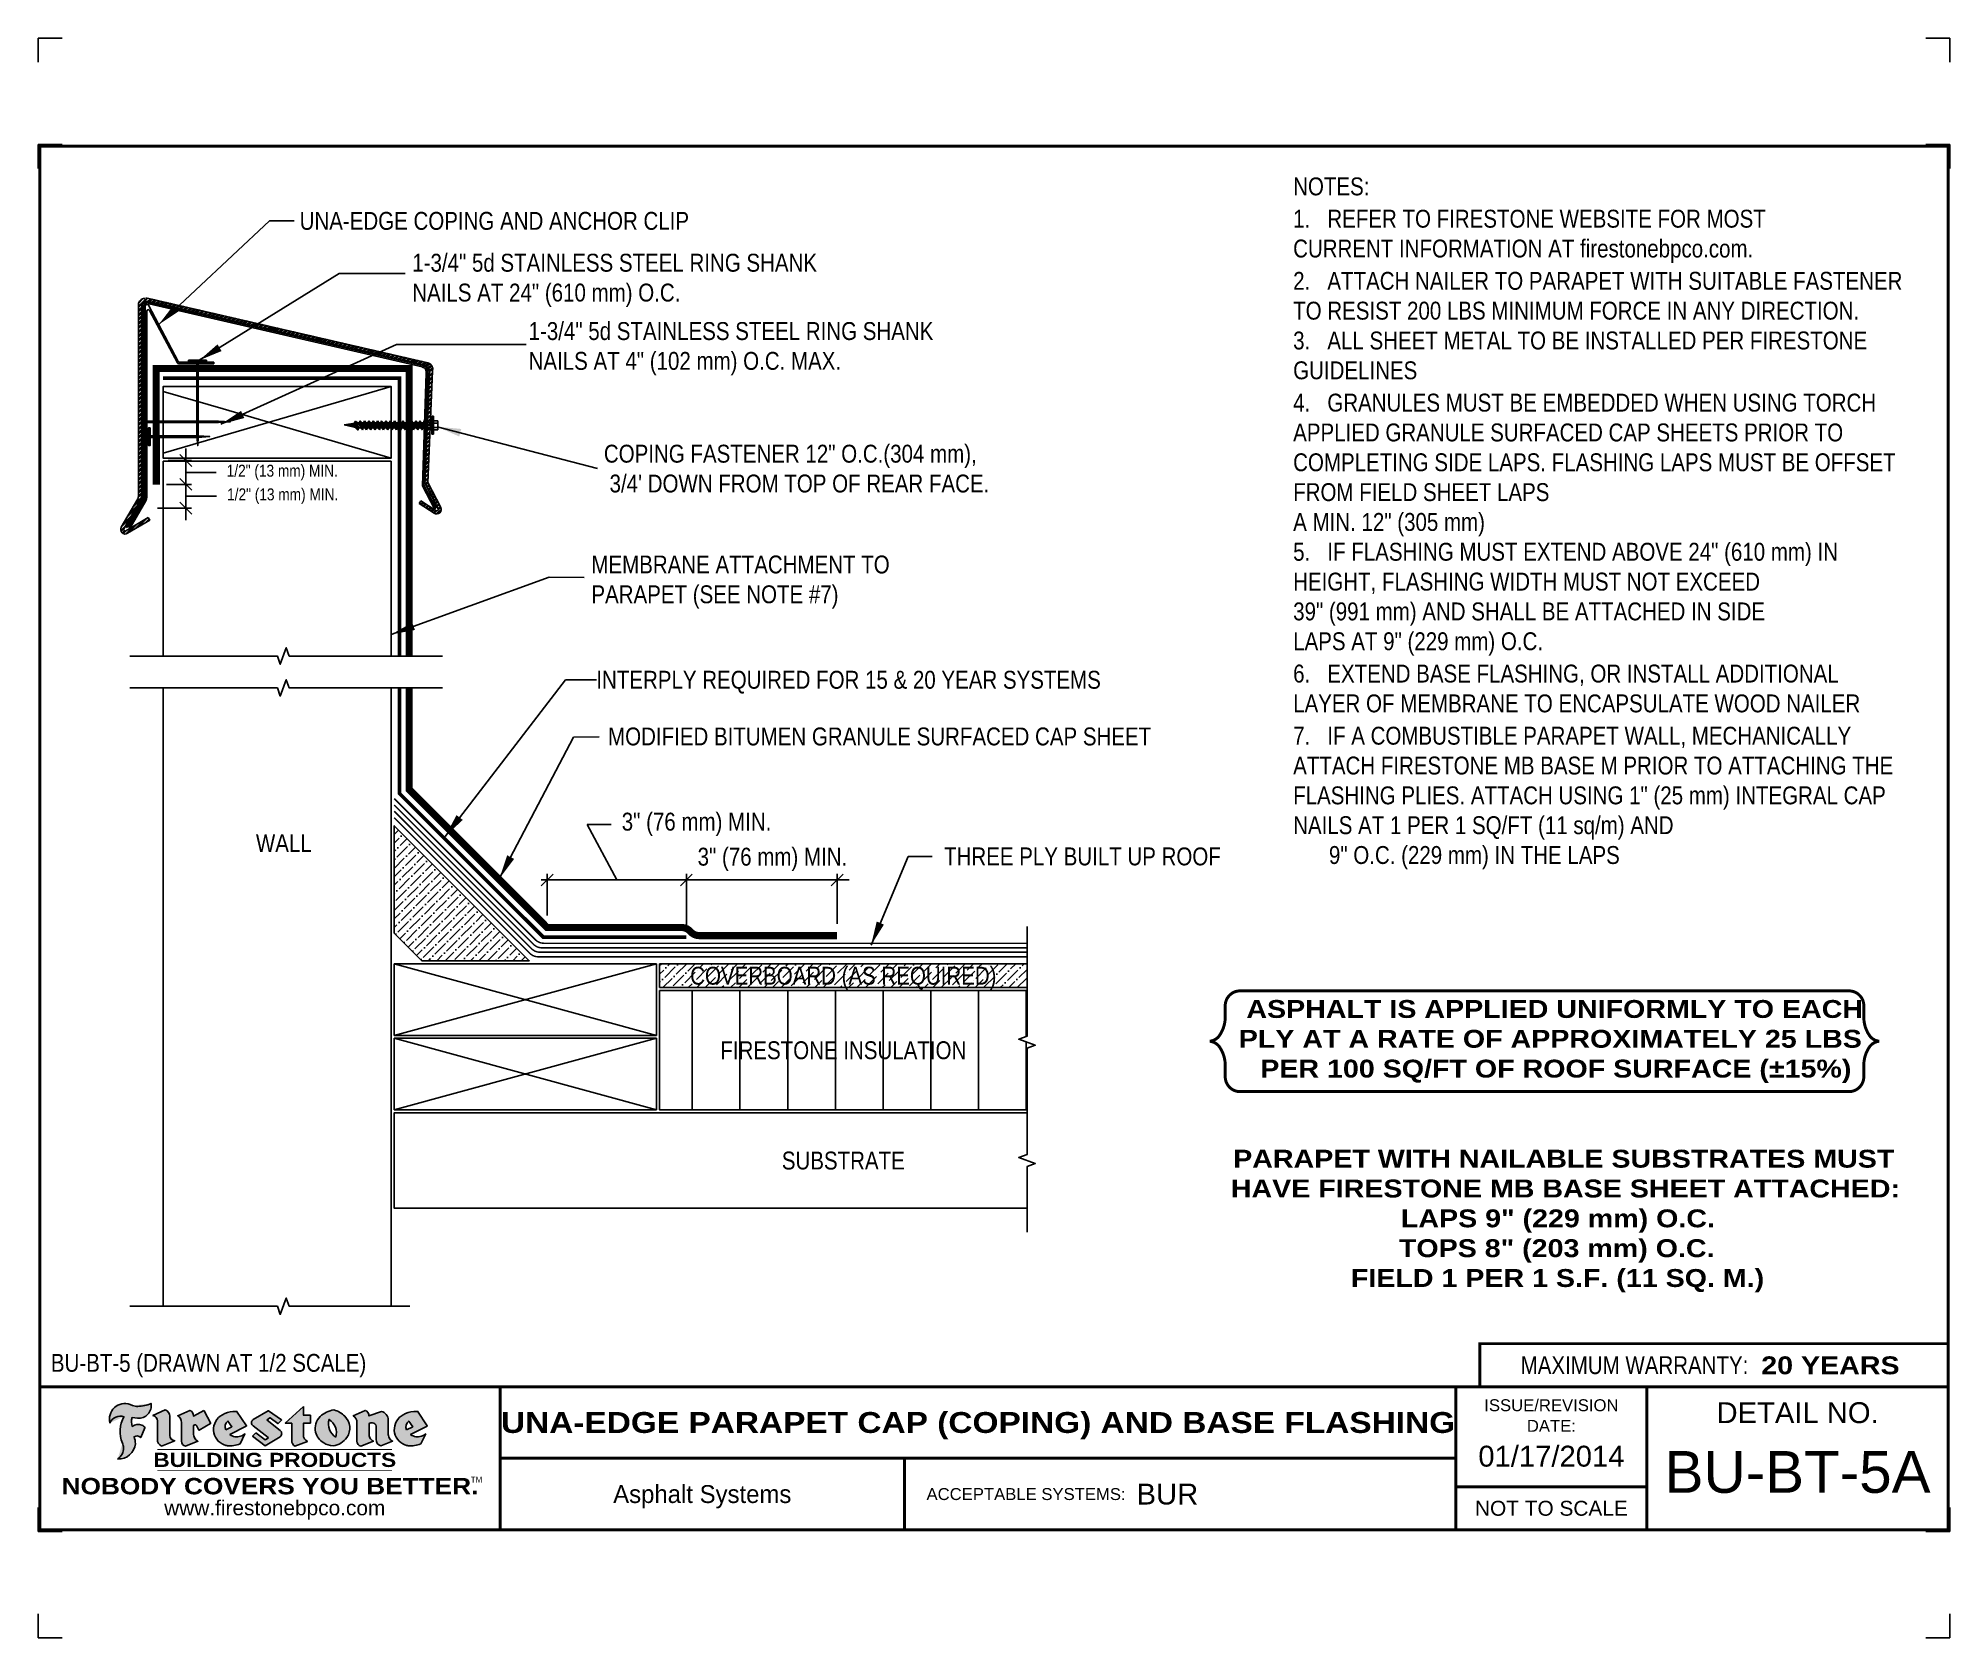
# Model space of a CAD drawing. Header units: inches. Extents: x -763.7 to -743.6, y -96.2 to -79.4.
import ezdxf
from ezdxf.enums import TextEntityAlignment as Align

# ---------------------------------------------------------------- set-up
doc = ezdxf.new("R2010")
doc.units = ezdxf.units.IN
doc.header["$MEASUREMENT"] = 0
doc.layers.get('0').update_dxf_attribs({"linetype": 'CONTINUOUS'})
doc.layers.get('DEFPOINTS').update_dxf_attribs({"linetype": 'CONTINUOUS'})
for name, color, linetype in [('FSBP-ACCESSORY-FIRESTONE', 7, 'CONTINUOUS'), ('FSBP-ACCESSORY-OTHER', 7, 'CONTINUOUS'), ('FSBP-ANNO-LABEL', 7, 'CONTINUOUS'), ('FSBP-ANNO-NOTE', 7, 'CONTINUOUS'), ('FSBP-COVERBOARD_CANT', 46, 'CONTINUOUS'), ('FSBP-INSULATION', 7, 'CONTINUOUS'), ('FSBP-MEMBRANE', 7, 'CONTINUOUS'), ('FSBP-SUBSTRATE-GENERIC', 9, 'CONTINUOUS'), ('FSBP-TTLB', 7, 'CONTINUOUS'), ('FSBP-TTLB-BORDER', 7, 'CONTINUOUS'), ('FSBP-TTLB-TEXT', 7, 'CONTINUOUS'), ('FSBP-WALL-CURB', 9, 'CONTINUOUS'), ('FSBP-WOOD', 7, 'CONTINUOUS')]:
    doc.layers.add(name, color=color, linetype=linetype)
doc.styles.add('ARIAL', font='arial.ttf')
doc.styles.add('ARIAL_BOLD', font='')
doc.styles.add('ARIAL_NAR', font='ARIALN.TTF')
doc.styles.add('BANKGOTHIC', font='bgothm.ttf')
doc.styles.add('FSBP_ARIAL_NAR', font='ARIALN.TTF')
doc.styles.get('ARIAL_BOLD').set_extended_font_data('Arial Black')
doc.dimstyles.new('FSBP-DIM', dxfattribs={"dimtxt": 0.1875, "dimasz": 0.125, "dimexe": 0.0625, "dimexo": 0.125, "dimgap": 0.125, "dimtad": 0, "dimdec": 0, "dimzin": 1, "dimdsep": 46, "dimlunit": 4, "dimtxsty": 'ARIAL_NAR', "dimblk": 'OBLIQUE', "dimcen": 0.09375, "dimdle": 0.0625, "dimclrd": 256, "dimclre": 256, "dimclrt": 256, "dimadec": 0, "dimazin": 0, "dimtfac": 1, "dimtdec": 0, "dimtmove": 1, "dimatfit": 3, "dimfxl": 0, "dimtolj": 1, "dimtzin": 0, "dimlwd": -1, "dimlwe": -1, "dimarcsym": 0})
doc.dimstyles.new('FSBP-LEADER', dxfattribs={"dimtxt": 0.1875, "dimasz": 0.25, "dimexe": 0.0625, "dimexo": 0.125, "dimgap": 0.125, "dimtad": 0, "dimtih": 1, "dimtoh": 1, "dimdec": 4, "dimzin": 0, "dimdsep": 46, "dimlunit": 4, "dimtxsty": 'ARIAL_NAR', "dimcen": 0.09375, "dimclrd": 256, "dimclre": 256, "dimclrt": 256, "dimadec": 0, "dimazin": 0, "dimtfac": 1, "dimtdec": 4, "dimtofl": 0, "dimtmove": 0, "dimatfit": 3, "dimfxl": 0, "dimtolj": 1, "dimtzin": 0, "dimlwd": -1, "dimlwe": -1, "dimarcsym": 0})
pattern_1 = [(45, (-814.51786, 8.66544), (0.03314563, 0.121533978), [0.15625, -0.03125, 0, -0.03125])]

msp = doc.modelspace()

# ---------------------------------------------------------------- texts
at = {"layer": 'DEFPOINTS', "style": 'ARIAL_NAR'}
msp.add_text('BU-BT-5 (DRAWN AT 1/2 SCALE)', height=0.1875, dxfattribs=at).set_placement((-763.52, -93.33), align=Align.MIDDLE_LEFT)
at = {"layer": 'FSBP-ANNO-LABEL', "style": 'ARIAL_NAR'}
for s, p in [('UNA-EDGE COPING AND ANCHOR CLIP', (-760.913, -81.363)), ('INTERPLY REQUIRED FOR 15 & 20 YEAR SYSTEMS', (-757.804, -86.172)), ('MODIFIED BITUMEN GRANULE SURFACED CAP SHEET', (-757.681, -86.766)), ('THREE PLY BUILT UP ROOF', (-754.16, -88.023))]:
    msp.add_text(s, height=0.1875, dxfattribs=at).set_placement(p, align=Align.MIDDLE_LEFT)
for s, p in [('WALL', (-761.079, -87.884)), ('FIRESTONE INSULATION', (-755.216, -90.054)), ('SUBSTRATE', (-755.216, -91.21))]:
    msp.add_text(s, height=0.1875, dxfattribs=at).set_placement(p, align=Align.MIDDLE_CENTER)
at = {"layer": 'FSBP-ANNO-LABEL', "char_height": 0.1875, "attachment_point": 1, "style": 'ARIAL_NAR'}
for s, width, insert in [('\\pt4.5;1-3/4" 5d STAINLESS STEEL RING SHANK NAILS AT 24" (610 mm) O.C.', 4.33835, (-759.733, -81.708)), ('\\pt4.5;1-3/4" 5d STAINLESS STEEL RING SHANK NAILS AT 4" (102 mm) O.C. MAX.', 4.33835, (-758.514, -82.424)), ('\\pt4.5;COPING FASTENER 12" O.C.(304 mm),\\P 3/4\' DOWN FROM TOP OF REAR FACE.', 4.33835, (-757.725, -83.709)), ('\\pt4.5;MEMBRANE ATTACHMENT TO PARAPET (SEE NOTE #7)  ', 3.17968, (-757.856, -84.87))]:
    msp.add_mtext_dynamic_manual_height_columns(s, width=width, gutter_width=5, heights=[0.563], dxfattribs=dict(at, insert=insert))
at = {"layer": 'FSBP-ANNO-NOTE', "char_height": 0.1875, "attachment_point": 1}
for s, width, heights, insert, style in [('NOTES:\\P{\\H0.083333x;\\P\\pi-0.375,l0.375;}1.   REFER TO FIRESTONE WEBSITE FOR MOST \\P\\pi0;CURRENT INFORMATION AT firestonebpco.com.\\P\\pl0;{\\H0.083333x;\\P\\pi-0.375,l0.375;}2.   ATTACH NAILER TO PARAPET WITH SUITABLE FASTENER TO RESIST 200 LBS MINIMUM FORCE IN ANY DIRECTION.{\\H0.083333x;\\P}3.   ALL SHEET METAL TO BE INSTALLED PER FIRESTONE GUIDELINES\\P{\\H0.083333x;\\P}4.   GRANULES MUST BE EMBEDDED WHEN USING TORCH APPLIED GRANULE SURFACED CAP SHEETS PRIOR TO COMPLETING SIDE LAPS. FLASHING LAPS MUST BE OFFSET FROM FIELD SHEET LAPS \\P\\pi0;A MIN. 12" (305 mm){\\H0.083333x;  \\P\\pi-0.375;}5.   IF FLASHING MUST EXTEND ABOVE 24" (610 mm) IN HEIGHT, FLASHING WIDTH MUST NOT EXCEED \\P\\pi0;39" (991 mm) AND SHALL BE ATTACHED IN SIDE  \\PLAPS AT 9" (229 mm) O.C.\\P{\\H0.083333x;\\P\\pi-0.375;}6.   EXTEND BASE FLASHING, OR INSTALL ADDITIONAL LAYER OF MEMBRANE TO ENCAPSULATE WOOD NAILER\\P{\\H0.083333x;\\P}7.   IF A COMBUSTIBLE PARAPET WALL, MECHANICALLY ATTACH FIRESTONE MB BASE M PRIOR TO ATTACHING THE FLASHING PLIES. ATTACH USING 1" (25 mm) INTEGRAL CAP NAILS AT 1 PER 1 SQ/FT (11 sq/m) AND \\P\\pi0.375,l0;9" O.C. (229 mm) IN THE LAPS', 6.45802, [7.388], (-750.502, -80.908), 'FSBP_ARIAL_NAR'), ('\\pi-0.29537,l0.375;ASPHALT IS APPLIED UNIFORMLY TO EACH\\P\\pi0,l0;PLY AT A RATE OF APPROXIMATELY 25 LBS\\P\\pi-0.14981,l0.375;PER 100 SQ/FT OF ROOF SURFACE (±15%)', 6.46982, [0.911], (-751.072, -89.528), 'ARIAL_BOLD'), ('\\pi-0.069682,l0.375;PARAPET WITH NAILABLE SUBSTRATES MUST\\P\\pi-0.094047;HAVE FIRESTONE MB BASE SHEET ATTACHED:\\P\\pi1.688;LAPS 9" (229 mm) O.C.\\P\\pi1.667;TOPS 8" (203 mm) O.C.\\P\\pi1.1636;FIELD 1 PER 1 S.F. (11 SQ. M.)', 7.12611, [1.766], (-751.436, -91.097), 'ARIAL_BOLD')]:
    msp.add_mtext_dynamic_manual_height_columns(s, width=width, gutter_width=1.094, heights=heights, dxfattribs=dict(at, insert=insert, style=style))
at = {"layer": 'FSBP-COVERBOARD_CANT', "style": 'ARIAL_NAR'}
msp.add_text('COVERBOARD (AS REQUIRED)', height=0.1875, dxfattribs=at).set_placement((-755.216, -89.273), align=Align.MIDDLE_CENTER)

# ---------------------------------------------------------------- blocks, each defined once
blk = doc.blocks.new('FSBP_HOT-DIPPED-NAIL')
at = {"layer": 'FSBP-ACCESSORY-OTHER'}
blk.add_lwpolyline([(0, 0.1875), (0, -0.1875), (-0.03125, -0.1875), (-0.03125, 0.1875)], close=True, dxfattribs=at)
blk.add_lwpolyline([(0, 0.015625), (1, 0.015625), (1.25, 0), (1, -0.015625), (0, -0.015625)], dxfattribs=at)
blk = doc.blocks.new('_OBLIQUE')
at = {"color": 0, "linetype": 'ByBlock'}
blk.add_line((-0.5, -0.5), (0.5, 0.5), dxfattribs=at)
blk = doc.blocks.new('*D13')
at = {"layer": 'DEFPOINTS', "color": 0, "transparency": 16777216}
for p in [(-758.32, -88.27), (-758.32, -88.768), (-756.861, -88.868)]:
    blk.add_point(p, dxfattribs=at)
at = {"layer": 'FSBP-ANNO-LABEL', "transparency": 16777216}
for p, q in [((-757.59, -88.27), (-757.899, -87.687)), ((-757.899, -87.687), (-757.649, -87.687)), ((-756.799, -88.27), (-758.382, -88.27)), ((-758.32, -88.643), (-758.32, -88.207)), ((-756.861, -88.743), (-756.861, -88.207))]:
    blk.add_line(p, q, dxfattribs=at)
at = {"layer": 'FSBP-ANNO-LABEL', "transparency": 16777216, "xscale": 0.125, "yscale": 0.125, "zscale": 0.125, "rotation": 180}
blk.add_blockref('_OBLIQUE', (-758.32, -88.27), dxfattribs=at)
at = {"layer": 'FSBP-ANNO-LABEL', "transparency": 16777216, "xscale": 0.125, "yscale": 0.125, "zscale": 0.125}
blk.add_blockref('_OBLIQUE', (-756.861, -88.27), dxfattribs=at)
at = {"layer": 'FSBP-ANNO-LABEL', "transparency": 16777216, "insert": (-756.754, -87.687), "char_height": 0.1875, "attachment_point": 5, "style": 'ARIAL_NAR'}
blk.add_mtext('\\A1;3" (76 mm) MIN.', dxfattribs=at)
blk = doc.blocks.new('*D12')
at = {"layer": 'DEFPOINTS', "color": 0, "transparency": 16777216}
for p in [(-756.861, -88.27), (-756.861, -88.868), (-755.281, -88.853)]:
    blk.add_point(p, dxfattribs=at)
at = {"layer": 'FSBP-ANNO-LABEL', "transparency": 16777216}
for p, q in [((-756.861, -88.27), (-756.986, -88.27)), ((-756.861, -88.743), (-756.861, -88.207)), ((-755.281, -88.27), (-756.861, -88.27)), ((-755.281, -88.728), (-755.281, -88.207)), ((-755.281, -88.27), (-755.156, -88.27))]:
    blk.add_line(p, q, dxfattribs=at)
at = {"layer": 'FSBP-ANNO-LABEL', "transparency": 16777216, "xscale": 0.125, "yscale": 0.125, "zscale": 0.125}
blk.add_blockref('_OBLIQUE', (-756.861, -88.27), dxfattribs=at)
at = {"layer": 'FSBP-ANNO-LABEL', "transparency": 16777216, "xscale": 0.125, "yscale": 0.125, "zscale": 0.125, "rotation": 180}
blk.add_blockref('_OBLIQUE', (-755.281, -88.27), dxfattribs=at)
at = {"layer": 'FSBP-ANNO-LABEL', "transparency": 16777216, "insert": (-755.959, -88.054), "char_height": 0.1875, "attachment_point": 5, "style": 'ARIAL_NAR'}
blk.add_mtext('\\A1;3" (76 mm) MIN.', dxfattribs=at)
blk = doc.blocks.new('TTLB-ASPHALT_1')
at = {"layer": 'FSBP-TTLB-TEXT'}
h = blk.add_hatch(color=1, dxfattribs=at)
edge = h.paths.add_edge_path()
edge.add_arc((1.037, -0.198), 0.132, 264.041, 370.3106)
edge.add_arc((1.028, 0.121), 0.327, 270.0506, 295.2346, ccw=False)
edge.add_arc((1.023, -0.067), 0.139, 249.3281, 272.0749, ccw=False)
edge.add_line((0.974, -0.197), (0.947, -0.185))
edge.add_arc((0.894, -0.339), 0.163, 70.8459, 194.3325)
edge.add_arc((0.844, -0.426), 0.118, 70.9695, 156.9641, ccw=False)
edge.add_arc((1.153, -0.468), 0.311, 150.3231, 203.2084)
edge.add_arc((0.756, -0.641), 0.122, 0.8849, 24.3467, ccw=False)
edge.add_arc((0.749, -0.648), 0.129, -58.3666, 3.6217, ccw=False)
edge.add_arc((0.826, -0.579), 0.178, 267.2205, 354.1382)
edge.add_arc((0.79, -0.601), 0.213, 0.9996, 21.005)
edge.add_arc((1.019, -0.567), 0.0514, 40.8212, 125.5273, ccw=False)
edge.add_line((1.058, -0.533), (1.103, -0.431))
edge.add_arc((1.041, -0.47), 0.0733, 32.3168, 66.3148)
edge.add_arc((1.032, -0.506), 0.11, 69.8179, 125.2547)
edge.add_arc((1.128, -0.369), 0.166, 164.157, 196.5811, ccw=False)
edge.add_line((0.968, -0.324), (1.024, -0.329))
h = blk.add_hatch(color=1, dxfattribs=at)
edge = h.paths.add_edge_path()
edge.add_line((1.275, -0.622), (1.415, -0.566))
edge.add_arc((1.421, -0.509), 0.0573, 181.9718, 264.3185, ccw=False)
edge.add_line((1.364, -0.511), (1.363, -0.31))
edge.add_arc((1.294, -0.31), 0.0691, 0.0934, 72.4283)
edge.add_line((1.315, -0.244), (1.187, -0.302))
edge.add_arc((1.175, -0.359), 0.0573, -0.0174, 78.3221, ccw=False)
edge.add_line((1.233, -0.359), (1.233, -0.555))
edge.add_arc((1.306, -0.556), 0.0731, 179.4272, 245.3846)
h = blk.add_hatch(color=1, dxfattribs=at)
edge = h.paths.add_edge_path()
edge.add_line((1.792, -0.384), (1.722, -0.252))
edge.add_arc((1.72, -0.253), 0.00231, 27.872, 117.3767)
edge.add_line((1.719, -0.251), (1.611, -0.307))
edge.add_arc((1.547, -0.306), 0.0636, 359.1658, 425.8794)
edge.add_line((1.573, -0.248), (1.447, -0.305))
edge.add_arc((1.408, -0.37), 0.076, -3.4414, 59.0799, ccw=False)
edge.add_line((1.484, -0.375), (1.484, -0.572))
edge.add_arc((1.541, -0.568), 0.057, 184.1557, 255.3066)
edge.add_line((1.526, -0.623), (1.657, -0.571))
edge.add_arc((1.688, -0.502), 0.0752, 207.5161, 245.6492, ccw=False)
edge.add_arc((1.721, -0.491), 0.109, 179.4823, 204.5538, ccw=False)
edge.add_line((1.612, -0.49), (1.612, -0.413))
edge.add_arc((1.629, -0.414), 0.0169, 28.3562, 174.855, ccw=False)
edge.add_arc((1.627, -0.42), 0.0211, 22.2169, 40.1021, ccw=False)
edge.add_line((1.647, -0.412), (1.667, -0.455))
edge.add_arc((1.669, -0.454), 0.00231, 204.5451, 299.6324)
edge.add_line((1.67, -0.456), (1.791, -0.387))
edge.add_line((1.791, -0.387), (1.792, -0.384))
h = blk.add_hatch(color=1, dxfattribs=at)
h.paths.add_polyline_path([(2.063, -0.258, 0.025243), (2.025, -0.261, 0.121361), (1.902, -0.301, 0.615167), (1.933, -0.61, 0.053068), (1.968, -0.618, 0.115093), (2.099, -0.599), (2.151, -0.494, -0.087554), (2.104, -0.519, -0.265592), (1.993, -0.501), (2.165, -0.414, 0.451895), (2.166, -0.411)])
h.paths.add_polyline_path([(2.014, -0.419), (1.951, -0.452, -0.372053), (1.973, -0.361)], flags=16)
h = blk.add_hatch(color=1, dxfattribs=at)
edge = h.paths.add_edge_path()
edge.add_arc((2.26, -0.378), 0.0415, 123.2081, 232.2027, ccw=False)
edge.add_line((2.238, -0.343), (2.394, -0.254))
edge.add_arc((2.395, -0.256), 0.00231, 55.6464, 119.6543, ccw=False)
edge.add_line((2.396, -0.254), (2.532, -0.347))
edge.add_arc((2.53, -0.349), 0.00231, -42.7311, 54.4661, ccw=False)
edge.add_line((2.532, -0.35), (2.498, -0.387))
edge.add_arc((2.497, -0.385), 0.00231, 233.7527, 317.2689, ccw=False)
edge.add_line((2.495, -0.387), (2.414, -0.327))
edge.add_arc((2.412, -0.329), 0.00231, 53.7527, 124.4136)
edge.add_line((2.411, -0.327), (2.383, -0.347))
edge.add_arc((2.384, -0.349), 0.00231, 124.4136, 231.8459)
edge.add_line((2.383, -0.351), (2.52, -0.458))
edge.add_arc((2.494, -0.491), 0.0415, -55.2123, 51.8459, ccw=False)
edge.add_line((2.518, -0.525), (2.364, -0.618))
edge.add_arc((2.363, -0.616), 0.00231, 233.2956, 301.2087, ccw=False)
edge.add_line((2.362, -0.618), (2.231, -0.52))
edge.add_arc((2.233, -0.519), 0.00231, 135.5134, 233.218, ccw=False)
edge.add_line((2.231, -0.517), (2.263, -0.485))
edge.add_arc((2.264, -0.486), 0.00231, 53.0353, 135.5134, ccw=False)
edge.add_line((2.266, -0.484), (2.362, -0.557))
edge.add_arc((2.363, -0.555), 0.00231, 233.0353, 302.2363)
edge.add_line((2.364, -0.557), (2.394, -0.538))
edge.add_arc((2.393, -0.536), 0.00231, 302.2363, 412.2027)
edge.add_line((2.394, -0.534), (2.235, -0.41))
h = blk.add_hatch(color=1, dxfattribs=at)
edge = h.paths.add_edge_path()
edge.add_line((2.763, -0.207), (2.763, -0.297))
edge.add_arc((2.766, -0.297), 0.00231, 180, 270)
edge.add_line((2.766, -0.299), (2.835, -0.299))
edge.add_arc((2.835, -0.302), 0.00231, 0, 90, ccw=False)
edge.add_line((2.838, -0.302), (2.838, -0.379))
edge.add_arc((2.835, -0.379), 0.00231, 270, 360, ccw=False)
edge.add_line((2.835, -0.381), (2.766, -0.381))
edge.add_arc((2.766, -0.384), 0.00231, 90, 180)
edge.add_line((2.763, -0.384), (2.763, -0.503))
edge.add_arc((2.837, -0.507), 0.0734, 177.0803, 245.325)
edge.add_line((2.806, -0.574), (2.675, -0.623))
edge.add_arc((2.709, -0.564), 0.0675, 177.0345, 239.6926, ccw=False)
edge.add_line((2.641, -0.561), (2.641, -0.384))
edge.add_arc((2.639, -0.384), 0.00231, 360, 450)
edge.add_line((2.639, -0.381), (2.573, -0.381))
edge.add_line((2.573, -0.381), (2.763, -0.207))
h = blk.add_hatch(color=1, dxfattribs=at)
edge = h.paths.add_edge_path(flags=16)
edge.add_arc((2.94, -0.485), 0.168, 344.5559, 417.014)
edge.add_arc((3.194, -0.388), 0.168, 164.5559, 237.014)
edge = h.paths.add_edge_path()
edge.add_arc((3.069, -0.44), 0.183, 136.0915, 191.2134)
edge.add_arc((3.065, -0.432), 0.18, 194.0167, 240.6664)
edge.add_arc((3.098, -0.385), 0.238, 239.2975, 264.289)
edge.add_arc((3.049, -0.419), 0.204, 277.1987, 326.5036)
edge.add_arc((3.078, -0.434), 0.171, 325.3769, 406.3828)
edge.add_arc((3.012, -0.49), 0.257, 44.2846, 73.829)
edge.add_arc((3.117, -0.498), 0.258, 97.5029, 134.1039)
h = blk.add_hatch(color=1, dxfattribs=at)
edge = h.paths.add_edge_path()
edge.add_line((3.323, -0.572), (3.323, -0.375))
edge.add_arc((3.247, -0.37), 0.076, 356.5586, 419.0799)
edge.add_line((3.286, -0.305), (3.412, -0.248))
edge.add_arc((3.386, -0.306), 0.0636, 0.3963, 65.8794, ccw=False)
edge.add_line((3.45, -0.306), (3.581, -0.259))
edge.add_arc((3.556, -0.353), 0.0969, 2.367, 75.1862, ccw=False)
edge.add_line((3.653, -0.349), (3.653, -0.488))
edge.add_arc((3.762, -0.491), 0.109, 178.3666, 204.5538)
edge.add_arc((3.729, -0.502), 0.0752, 207.5161, 245.2241)
edge.add_line((3.698, -0.57), (3.573, -0.621))
edge.add_arc((3.595, -0.553), 0.0718, 180.3329, 251.5102, ccw=False)
edge.add_line((3.524, -0.553), (3.524, -0.415))
edge.add_arc((3.486, -0.415), 0.0373, 359.3451, 449.05)
edge.add_arc((3.483, -0.442), 0.0645, 86.294, 119.8211)
edge.add_line((3.451, -0.386), (3.451, -0.49))
edge.add_arc((3.56, -0.491), 0.109, 179.4823, 204.5538)
edge.add_arc((3.527, -0.502), 0.0752, 207.5161, 245.6492)
edge.add_line((3.496, -0.571), (3.365, -0.623))
edge.add_arc((3.38, -0.568), 0.0569, 183.9299, 255.3185, ccw=False)
h = blk.add_hatch(color=1, dxfattribs=at)
h.paths.add_polyline_path([(3.958, -0.258, 0.025243), (3.919, -0.261, 0.108564), (3.808, -0.294, 0.64259), (3.827, -0.61, 0.053068), (3.862, -0.618, 0.115093), (3.993, -0.599), (4.046, -0.494, -0.087554), (3.999, -0.519, -0.265592), (3.887, -0.501), (4.06, -0.414, 0.451895), (4.061, -0.411)])
h.paths.add_polyline_path([(3.909, -0.419), (3.845, -0.452, -0.372053), (3.867, -0.361)], flags=16)
blk.add_line((16.841, 0), (20, 0))
at = {"layer": 'DEFPOINTS', "linetype": 'Continuous', "ltscale": 1.75}
for points in [[(-0.016, 13.881), (-0.016, 14.131), (0.234, 14.131)], [(20.016, 13.881), (20.016, 14.131), (19.766, 14.131)], [(-0.016, -2.381), (-0.016, -2.631), (0.234, -2.631)], [(20.016, -2.381), (20.016, -2.631), (19.766, -2.631)]]:
    blk.add_lwpolyline(points, dxfattribs=at)
at = {"layer": 'DEFPOINTS', "color": 1}
for points in [[(0.234, 13.016), (-0.016, 13.016), (-0.016, 12.766)], [(20.016, 12.766), (20.016, 13.016), (19.766, 13.016)], [(0.234, -1.516), (-0.016, -1.516), (-0.016, -1.266)], [(20.016, -1.266), (20.016, -1.516), (19.766, -1.516)]]:
    blk.add_lwpolyline(points, dxfattribs=at)
at = {"layer": 'FSBP-TTLB', "const_width": 0.0312}
blk.add_lwpolyline([(15.09, 0), (20, 0), (20, 0.451), (15.09, 0.451)], close=True, dxfattribs=at)
for points in [[(0, 0), (0, -1.5), (20, -1.5), (20, 0), (0, 0)], [(4.825, 0), (4.825, -0.75)], [(14.84, 0), (14.84, -1.5)], [(16.841, 0), (16.841, -1.5)], [(20, 0), (20, -1.5)], [(4.825, -0.75), (14.84, -0.75)], [(4.825, -0.75), (4.825, -1.5)], [(14.84, -1.049), (16.841, -1.049)]]:
    blk.add_lwpolyline(points, dxfattribs=at)
at = {"layer": 'FSBP-TTLB-BORDER', "const_width": 0.0312}
blk.add_lwpolyline([(20, 0), (20, 13), (0, 13), (0, 0)], dxfattribs=at)
at = {"layer": 'FSBP-TTLB-TEXT', "color": 1}
blk.add_line((0.736, -0.38), (0.736, -0.38), dxfattribs=at)
for points in [[(1.024, -0.329, 0.500051), (1.167, -0.175, -0.11033), (1.028, -0.206, -0.099579), (0.974, -0.197), (0.947, -0.185, 0.597816), (0.736, -0.38, -0.393883), (0.883, -0.314, 0.234941), (0.867, -0.591, -0.10273), (0.878, -0.639, -0.277269), (0.817, -0.757, 0.398543), (1.003, -0.597, 0.087512), (0.989, -0.525, -0.387403), (1.058, -0.533), (1.103, -0.431, 0.149442), (1.07, -0.403, 0.24672), (0.969, -0.416, -0.142429), (0.968, -0.324), (1.024, -0.329)], [(2.166, -0.411), (2.063, -0.258, 0.025243), (2.025, -0.261, 0.108564), (1.914, -0.294, 0.64259), (1.933, -0.61, 0.053068), (1.968, -0.618, 0.115093), (2.099, -0.599), (2.151, -0.494, -0.087554), (2.104, -0.519, -0.265592), (1.993, -0.501), (2.165, -0.414)], [(2.763, -0.207), (2.763, -0.297, 0.414214), (2.766, -0.299), (2.835, -0.299, -0.414214), (2.838, -0.302), (2.838, -0.379, -0.414214), (2.835, -0.381), (2.766, -0.381, 0.414214), (2.763, -0.384), (2.763, -0.503, 0.306899), (2.806, -0.574), (2.675, -0.623, -0.280419), (2.641, -0.561), (2.641, -0.384, 0.414214), (2.639, -0.381), (2.573, -0.381), (2.763, -0.207)], [(4.061, -0.411), (3.958, -0.258, 0.025243), (3.919, -0.261, 0.108564), (3.808, -0.294, 0.64259), (3.827, -0.61, 0.053068), (3.862, -0.618, 0.115093), (3.993, -0.599), (4.046, -0.494, -0.087554), (3.999, -0.519, -0.265592), (3.887, -0.501), (4.06, -0.414)], [(4.06, -0.414, 0.451895), (4.061, -0.411, 0.451895)]]:
    blk.add_lwpolyline(points, format="xyb", dxfattribs=at)
for points in [[(1.275, -0.622), (1.415, -0.566, -0.37561), (1.364, -0.511), (1.363, -0.31, 0.326536), (1.315, -0.244), (1.187, -0.302, -0.355786), (1.233, -0.359), (1.233, -0.555, 0.296011)], [(1.792, -0.384), (1.722, -0.252, 0.411684), (1.719, -0.251), (1.611, -0.307, 0.299603), (1.573, -0.248), (1.447, -0.305, -0.279776), (1.484, -0.375), (1.484, -0.572, 0.320829), (1.526, -0.623), (1.657, -0.571, -0.16794), (1.622, -0.537, -0.109833), (1.612, -0.49), (1.612, -0.413, -0.743335), (1.643, -0.406, -0.078198), (1.647, -0.412), (1.667, -0.455, 0.440465), (1.67, -0.456), (1.791, -0.387)], [(1.951, -0.452), (2.014, -0.419), (1.973, -0.361, 0.372053)], [(2.235, -0.41, -0.515004), (2.238, -0.343), (2.394, -0.254, -0.286782), (2.396, -0.254), (2.532, -0.347, -0.451503), (2.532, -0.35), (2.498, -0.387, -0.381444), (2.495, -0.387), (2.414, -0.327, 0.318472), (2.411, -0.327), (2.383, -0.347, 0.506409), (2.383, -0.351), (2.52, -0.458, -0.50436), (2.518, -0.525), (2.364, -0.618, -0.305316), (2.362, -0.618), (2.231, -0.52, -0.45417), (2.231, -0.517), (2.263, -0.485, -0.376264), (2.266, -0.484), (2.362, -0.557, 0.31147), (2.364, -0.557), (2.394, -0.538, 0.520381), (2.394, -0.534)], [(2.938, -0.313, 0.245263), (2.89, -0.475, 0.206406), (2.977, -0.589, 0.10948), (3.074, -0.621, 0.218515), (3.219, -0.531, 0.368949), (3.196, -0.31, 0.129631), (3.083, -0.243, 0.161074)], [(3.103, -0.53, 0.327131), (3.032, -0.343, 0.327131)], [(3.323, -0.572), (3.323, -0.375, 0.279776), (3.286, -0.305), (3.412, -0.248, -0.293762), (3.45, -0.306), (3.581, -0.259, -0.328876), (3.653, -0.349), (3.653, -0.488, 0.114763), (3.662, -0.537, 0.166033), (3.698, -0.57), (3.573, -0.621, -0.320956), (3.524, -0.553), (3.524, -0.415, 0.412706), (3.487, -0.378, 0.147342), (3.451, -0.386), (3.451, -0.49, 0.109833), (3.461, -0.537, 0.16794), (3.496, -0.571), (3.365, -0.623, -0.321973), (3.323, -0.572, 29.147628)], [(3.845, -0.452), (3.909, -0.419), (3.867, -0.361, 0.372053)]]:
    blk.add_lwpolyline(points, format="xyb", close=True, dxfattribs=at)
at = {"layer": 'FSBP-TTLB-TEXT'}
for points, const_width in [([(1.234, -0.658), (3.691, -0.658)], 0.00781), ([(9.062, -0.75), (9.062, -1.5)], 0.0312), ([(1.234, -0.876), (3.691, -0.876)], 0.00781)]:
    blk.add_lwpolyline(points, dxfattribs=dict(at, const_width=const_width))
at = {"layer": 'FSBP-TTLB-TEXT', "color": 1}
for centre, start, end in [((1.79, -0.385), 299.6324, 27.872), ((2.164, -0.412), 296.7305, 34.0023)]:
    blk.add_arc(centre, 0.00231, start, end, dxfattribs=at)
at = {"layer": 'FSBP-TTLB-TEXT', "style": 'ARIAL_NAR'}
blk.add_text('MAXIMUM WARRANTY:', height=0.1875, dxfattribs=at).set_placement((17.905, 0.226), align=Align.MIDDLE_RIGHT)
at = {"layer": 'FSBP-TTLB-TEXT'}
for s, height, style, p in [('20 YEARS', 0.1875, 'ARIAL_BOLD', (18.04, 0.224)), ('ACCEPTABLE SYSTEMS:', 0.125, 'ARIAL', (9.293, -1.125))]:
    blk.add_text(s, height=height, dxfattribs=dict(at, style=style)).set_placement(p, align=Align.MIDDLE_LEFT)
for s, height, style, p in [('ISSUE/REVISION', 0.125, 'ARIAL', (15.841, -0.194)), ('DETAIL NO.', 0.2188, 'ARIAL', (18.421, -0.272)), ('DATE:', 0.125, 'ARIAL', (15.841, -0.41)), ('www.firestonebpco.com', 0.15625, 'ARIAL', (2.463, -1.269)), ('Asphalt Systems', 0.1875, 'BANKGOTHIC', (6.943, -1.125)), ('NOT TO SCALE', 0.15625, 'ARIAL', (15.841, -1.274))]:
    blk.add_text(s, height=height, dxfattribs=dict(at, style=style)).set_placement(p, align=Align.MIDDLE_CENTER)
at = {"layer": 'FSBP-TTLB-TEXT', "lineweight": 18, "style": 'ARIAL_BOLD'}
blk.add_text('BUILDING PRODUCTS', height=0.14844, dxfattribs=at).set_placement((2.463, -0.767), align=Align.MIDDLE_CENTER)
at = {"layer": 'FSBP-TTLB-TEXT', "color": 1}
for s, height, style, p in [('NOBODY COVERS YOU BETTER.', 0.17188, 'ARIAL_BOLD', (2.413, -1.042)), ('TM', 0.0625, 'BANKGOTHIC', (4.577, -0.973))]:
    blk.add_text(s, height=height, dxfattribs=dict(at, style=style)).set_placement(p, align=Align.MIDDLE_CENTER)
at = {"layer": 'FSBP-TTLB-TEXT'}
for tag, height, style, p in [('DETAIL_DESCP_LINE_1', 0.219, 'ARIAL_BOLD', (9.833, -0.375)), ('ISSUE_REV_DATE', 0.219, 'ARIAL', (15.841, -0.728)), ('DETAIL_NUMBER', 0.438, 'ARIAL', (18.421, -0.893))]:
    blk.add_attdef(tag, text='', height=height, dxfattribs=dict(at, style=style)).set_placement(p, align=Align.MIDDLE_CENTER)
at = {"layer": 'FSBP-TTLB-TEXT', "style": 'ARIAL'}
blk.add_attdef('ACCPT_SYSTEMS', text='', height=0.219, dxfattribs=at).set_placement((11.494, -1.125), align=Align.MIDDLE_LEFT)
blk = doc.blocks.new('*D7')
at = {"layer": 'DEFPOINTS', "color": 0, "transparency": 16777216}
for p in [(-762.415, -83.874), (-762.432, -84.124), (-762.107, -84.124)]:
    blk.add_point(p, dxfattribs=at)
at = {"layer": 'FSBP-ANNO-LABEL', "transparency": 16777216}
for p, q in [((-762.29, -83.874), (-762.045, -83.874)), ((-762.107, -83.874), (-762.107, -83.749)), ((-762.107, -83.874), (-762.107, -84.124)), ((-762.107, -83.874), (-762.107, -84.124)), ((-762.307, -84.124), (-762.045, -84.124)), ((-762.107, -83.999), (-762.039, -84)), ((-762.107, -84.124), (-762.107, -84.249)), ((-762.039, -84), (-761.789, -84))]:
    blk.add_line(p, q, dxfattribs=at)
at = {"layer": 'FSBP-ANNO-LABEL', "transparency": 16777216, "xscale": 0.125, "yscale": 0.125, "zscale": 0.125}
for p, rotation in [((-762.107, -83.874), 270), ((-762.107, -84.124), 90)]:
    blk.add_blockref('_OBLIQUE', p, dxfattribs=dict(at, rotation=rotation))
at = {"layer": 'FSBP-ANNO-LABEL', "transparency": 16777216, "insert": (-761.095, -84), "char_height": 0.125, "attachment_point": 5, "style": 'ARIAL_NAR'}
blk.add_mtext('\\A1;1/2" (13 mm) MIN.', dxfattribs=at)
blk = doc.blocks.new('*D8')
at = {"layer": 'DEFPOINTS', "color": 0, "transparency": 16777216}
for p in [(-762.432, -84.124), (-762.107, -84.124), (-762.527, -84.374)]:
    blk.add_point(p, dxfattribs=at)
at = {"layer": 'FSBP-ANNO-LABEL', "transparency": 16777216}
for p, q in [((-762.307, -84.124), (-762.045, -84.124)), ((-762.107, -84.124), (-762.107, -83.999)), ((-762.107, -84.374), (-762.107, -84.124)), ((-762.107, -84.374), (-762.107, -84.124)), ((-762.107, -84.249), (-762.035, -84.248)), ((-762.035, -84.248), (-761.785, -84.248)), ((-762.402, -84.374), (-762.045, -84.374)), ((-762.107, -84.374), (-762.107, -84.499))]:
    blk.add_line(p, q, dxfattribs=at)
at = {"layer": 'FSBP-ANNO-LABEL', "transparency": 16777216, "xscale": 0.125, "yscale": 0.125, "zscale": 0.125}
for p, rotation in [((-762.107, -84.124), 270), ((-762.107, -84.374), 90)]:
    blk.add_blockref('_OBLIQUE', p, dxfattribs=dict(at, rotation=rotation))
at = {"layer": 'FSBP-ANNO-LABEL', "transparency": 16777216, "insert": (-761.091, -84.248), "char_height": 0.125, "attachment_point": 5, "style": 'ARIAL_NAR'}
blk.add_mtext('\\A1;1/2" (13 mm) MIN.', dxfattribs=at)

# ---------------------------------------------------------------- dimensions: what is measured, and where the dimension line sits
at = {"layer": 'FSBP-ANNO-LABEL'}
for p1, angle, picture, middle in [((-762.415, -83.874), 270, '*D7', (-761.664, -84)), ((-762.527, -84.374), 90, '*D8', (-761.66, -84.248))]:
    dim = msp.add_linear_dim(base=(-762.107, -84.124), p1=p1, p2=(-762.432, -84.124), angle=angle, text='1/2" (13 mm) MIN.', dimstyle='FSBP-DIM', override={"dimtxt": 0.125, "dimtih": 1, "dimtoh": 1}, dxfattribs=at)
    dim.commit()
    dim.dimension.update_dxf_attribs({"geometry": picture, "text_midpoint": middle, "dimtype": 160})
for base, p1, p2, picture, middle in [((-758.32, -88.27), (-756.861, -88.868), (-758.32, -88.768), '*D13', (-757.524, -87.687)), ((-756.861, -88.27), (-755.281, -88.853), (-756.861, -88.868), '*D12', (-755.959, -88.054))]:
    dim = msp.add_linear_dim(base=base, p1=p1, p2=p2, angle=180, text='3" (76 mm) MIN.', dimstyle='FSBP-DIM', dxfattribs=at)
    dim.commit()
    dim.dimension.update_dxf_attribs({"geometry": picture, "text_midpoint": middle, "dimtype": 160})

# ---------------------------------------------------------------- hatches: boundary and pattern name
at = {"layer": 'FSBP-COVERBOARD_CANT'}
h = msp.add_hatch(dxfattribs=at)
h.set_pattern_fill('ANSI36', color=256, scale=0.5, style=0)
h.set_pattern_definition(pattern_1)
h.paths.add_polyline_path([(-759.922, -87.702), (-759.922, -88.827), (-759.633, -89.116), (-758.508, -89.116)])
h = msp.add_hatch(dxfattribs=at)
h.set_pattern_fill('ANSI36', color=256, scale=0.5, style=0)
h.set_pattern_definition(pattern_1)
h.paths.add_polyline_path([(-753.291, -89.148), (-757.141, -89.148), (-757.141, -89.398), (-753.291, -89.398)])
h.paths.add_polyline_path([(-756.763, -89.483), (-753.669, -89.483), (-753.669, -89.114), (-756.763, -89.114)], flags=9)
at = {"layer": 'FSBP-INSULATION'}
h = msp.add_hatch(dxfattribs=at)
h.set_pattern_fill('LINE', color=256, scale=4, angle=90, style=0)
h.set_pattern_definition([(90, (-815.7994, 7.883), (-0.5, 3e-17), [])])
h.paths.add_polyline_path([(-753.291, -90.033), (-753.205, -90.001), (-753.377, -89.939), (-753.291, -89.908), (-753.291, -89.429), (-757.141, -89.429), (-757.141, -90.679), (-753.291, -90.679)])
h.paths.add_polyline_path([(-756.553, -90.199), (-753.879, -90.199), (-753.879, -89.908), (-756.553, -89.908)], flags=24)

# ---------------------------------------------------------------- linework, layer by layer
for p, q in [((-761.812, -82.845), (-761.812, -82.861)), ((-760.446, -83.501), (-760.333, -83.498)), ((-760.446, -83.501), (-760.329, -83.516)), ((-760.327, -83.461), (-760.337, -83.481)), ((-760.327, -83.461), (-760.337, -83.481)), ((-760.327, -83.461), (-760.337, -83.481)), ((-760.327, -83.461), (-760.337, -83.481)), ((-760.327, -83.461), (-760.337, -83.481)), ((-760.327, -83.461), (-760.337, -83.481)), ((-760.327, -83.461), (-760.337, -83.481)), ((-760.327, -83.461), (-760.337, -83.481)), ((-760.327, -83.461), (-760.337, -83.481)), ((-760.327, -83.461), (-760.337, -83.481)), ((-760.327, -83.461), (-760.337, -83.481)), ((-760.327, -83.461), (-760.337, -83.481)), ((-760.327, -83.461), (-760.337, -83.481)), ((-760.327, -83.461), (-760.337, -83.481)), ((-760.327, -83.461), (-760.337, -83.481)), ((-760.327, -83.461), (-760.337, -83.481)), ((-760.337, -83.481), (-760.324, -83.535)), ((-760.337, -83.481), (-760.324, -83.535)), ((-760.337, -83.481), (-760.324, -83.535)), ((-760.337, -83.481), (-760.324, -83.535)), ((-760.337, -83.481), (-760.324, -83.535)), ((-760.337, -83.481), (-760.324, -83.535)), ((-760.337, -83.481), (-760.333, -83.498)), ((-760.337, -83.481), (-760.333, -83.498)), ((-760.337, -83.481), (-760.333, -83.498)), ((-760.337, -83.481), (-760.333, -83.498)), ((-760.337, -83.481), (-760.333, -83.498)), ((-760.337, -83.481), (-760.333, -83.498)), ((-760.337, -83.481), (-760.333, -83.498)), ((-760.337, -83.481), (-760.333, -83.498)), ((-760.337, -83.481), (-760.333, -83.498)), ((-760.337, -83.481), (-760.333, -83.498)), ((-760.329, -83.516), (-760.324, -83.535)), ((-760.329, -83.516), (-760.324, -83.535)), ((-760.329, -83.516), (-760.324, -83.535)), ((-760.329, -83.516), (-760.324, -83.535)), ((-760.329, -83.516), (-760.324, -83.535)), ((-760.329, -83.516), (-760.324, -83.535)), ((-760.329, -83.516), (-760.324, -83.535)), ((-760.329, -83.516), (-760.324, -83.535)), ((-760.329, -83.516), (-760.324, -83.535)), ((-760.329, -83.516), (-760.324, -83.535)), ((-760.327, -83.461), (-760.305, -83.555)), ((-760.327, -83.461), (-760.308, -83.481)), ((-760.327, -83.461), (-760.305, -83.555)), ((-760.327, -83.461), (-760.308, -83.481)), ((-760.327, -83.461), (-760.305, -83.555)), ((-760.327, -83.461), (-760.308, -83.481)), ((-760.327, -83.461), (-760.305, -83.555)), ((-760.327, -83.461), (-760.308, -83.481)), ((-760.327, -83.461), (-760.305, -83.555)), ((-760.327, -83.461), (-760.308, -83.481)), ((-760.327, -83.461), (-760.305, -83.555)), ((-760.327, -83.461), (-760.308, -83.481)), ((-760.327, -83.461), (-760.305, -83.555)), ((-760.327, -83.461), (-760.308, -83.481)), ((-760.327, -83.461), (-760.305, -83.555)), ((-760.327, -83.461), (-760.308, -83.481)), ((-760.327, -83.461), (-760.305, -83.555)), ((-760.327, -83.461), (-760.308, -83.481)), ((-760.327, -83.461), (-760.305, -83.555)), ((-760.327, -83.461), (-760.308, -83.481)), ((-760.327, -83.461), (-760.305, -83.555)), ((-760.327, -83.461), (-760.308, -83.481)), ((-760.327, -83.461), (-760.305, -83.555)), ((-760.327, -83.461), (-760.308, -83.481)), ((-760.327, -83.461), (-760.308, -83.481)), ((-760.327, -83.461), (-760.308, -83.481)), ((-760.327, -83.461), (-760.308, -83.481)), ((-760.327, -83.461), (-760.308, -83.481)), ((-760.314, -83.518), (-760.305, -83.555)), ((-760.314, -83.518), (-760.305, -83.555)), ((-760.314, -83.518), (-760.305, -83.555)), ((-760.314, -83.518), (-760.305, -83.555)), ((-760.308, -83.481), (-760.296, -83.535)), ((-760.308, -83.481), (-760.296, -83.535)), ((-760.308, -83.481), (-760.296, -83.535)), ((-760.308, -83.481), (-760.296, -83.535)), ((-760.308, -83.481), (-760.296, -83.535)), ((-760.308, -83.481), (-760.296, -83.535)), ((-760.308, -83.481), (-760.296, -83.535)), ((-760.308, -83.481), (-760.296, -83.535)), ((-760.308, -83.481), (-760.296, -83.535)), ((-760.308, -83.481), (-760.296, -83.535)), ((-760.308, -83.481), (-760.296, -83.535)), ((-760.308, -83.481), (-760.296, -83.535)), ((-760.308, -83.481), (-760.296, -83.535)), ((-760.308, -83.481), (-760.296, -83.535)), ((-760.308, -83.481), (-760.296, -83.535)), ((-760.308, -83.481), (-760.296, -83.535)), ((-760.278, -83.458), (-760.288, -83.478)), ((-760.278, -83.458), (-760.288, -83.478)), ((-760.278, -83.458), (-760.288, -83.478)), ((-760.278, -83.458), (-760.288, -83.478)), ((-760.278, -83.458), (-760.288, -83.478)), ((-760.278, -83.458), (-760.288, -83.478)), ((-760.278, -83.458), (-760.288, -83.478)), ((-760.278, -83.458), (-760.288, -83.478)), ((-760.278, -83.458), (-760.288, -83.478)), ((-760.278, -83.458), (-760.288, -83.478)), ((-760.278, -83.458), (-760.288, -83.478)), ((-760.278, -83.458), (-760.288, -83.478)), ((-760.278, -83.458), (-760.288, -83.478)), ((-760.278, -83.458), (-760.288, -83.478)), ((-760.278, -83.458), (-760.288, -83.478)), ((-760.278, -83.458), (-760.288, -83.478)), ((-760.278, -83.458), (-760.288, -83.478)), ((-760.278, -83.458), (-760.288, -83.478)), ((-760.278, -83.458), (-760.288, -83.478)), ((-760.278, -83.458), (-760.288, -83.478)), ((-760.278, -83.458), (-760.288, -83.478)), ((-760.278, -83.458), (-760.288, -83.478)), ((-760.278, -83.458), (-760.288, -83.478)), ((-760.278, -83.458), (-760.288, -83.478)), ((-760.278, -83.458), (-760.288, -83.478)), ((-760.278, -83.458), (-760.288, -83.478)), ((-760.278, -83.458), (-760.288, -83.478)), ((-760.278, -83.458), (-760.288, -83.478)), ((-760.278, -83.458), (-760.288, -83.478)), ((-760.278, -83.458), (-760.288, -83.478)), ((-760.278, -83.458), (-760.288, -83.478)), ((-760.278, -83.458), (-760.288, -83.478)), ((-760.278, -83.458), (-760.288, -83.478)), ((-760.278, -83.458), (-760.288, -83.478)), ((-760.278, -83.458), (-760.288, -83.478)), ((-760.278, -83.458), (-760.288, -83.478)), ((-760.278, -83.458), (-760.288, -83.478)), ((-760.278, -83.458), (-760.288, -83.478)), ((-760.278, -83.458), (-760.288, -83.478)), ((-760.278, -83.458), (-760.288, -83.478)), ((-760.278, -83.458), (-760.288, -83.478)), ((-760.278, -83.458), (-760.288, -83.478)), ((-760.278, -83.458), (-760.288, -83.478)), ((-760.278, -83.458), (-760.288, -83.478)), ((-760.278, -83.458), (-760.288, -83.478)), ((-760.278, -83.458), (-760.288, -83.478)), ((-760.278, -83.458), (-760.288, -83.478)), ((-760.278, -83.458), (-760.288, -83.478)), ((-760.288, -83.478), (-760.275, -83.532)), ((-760.288, -83.478), (-760.275, -83.532)), ((-760.288, -83.478), (-760.275, -83.532)), ((-760.288, -83.478), (-760.275, -83.532)), ((-760.288, -83.478), (-760.275, -83.532)), ((-760.288, -83.478), (-760.275, -83.532)), ((-760.288, -83.478), (-760.275, -83.532)), ((-760.288, -83.478), (-760.275, -83.532)), ((-760.288, -83.478), (-760.275, -83.532)), ((-760.288, -83.478), (-760.275, -83.532)), ((-760.288, -83.478), (-760.275, -83.532)), ((-760.288, -83.478), (-760.275, -83.532)), ((-760.288, -83.478), (-760.275, -83.532)), ((-760.288, -83.478), (-760.275, -83.532)), ((-760.288, -83.478), (-760.275, -83.532)), ((-760.288, -83.478), (-760.275, -83.532)), ((-760.288, -83.478), (-760.275, -83.532)), ((-760.288, -83.478), (-760.275, -83.532)), ((-760.288, -83.478), (-760.275, -83.532)), ((-760.288, -83.478), (-760.275, -83.532)), ((-760.288, -83.478), (-760.275, -83.532)), ((-760.288, -83.478), (-760.275, -83.532)), ((-760.288, -83.478), (-760.275, -83.532)), ((-760.288, -83.478), (-760.275, -83.532)), ((-760.288, -83.478), (-760.275, -83.532)), ((-760.288, -83.478), (-760.275, -83.532)), ((-760.288, -83.478), (-760.275, -83.532)), ((-760.288, -83.478), (-760.275, -83.532)), ((-760.288, -83.478), (-760.275, -83.532)), ((-760.288, -83.478), (-760.275, -83.532)), ((-760.288, -83.478), (-760.275, -83.532)), ((-760.288, -83.478), (-760.275, -83.532)), ((-760.288, -83.478), (-760.275, -83.532)), ((-760.288, -83.478), (-760.275, -83.532)), ((-760.288, -83.478), (-760.275, -83.532)), ((-760.288, -83.478), (-760.275, -83.532)), ((-760.288, -83.478), (-760.275, -83.532)), ((-760.288, -83.478), (-760.275, -83.532)), ((-760.288, -83.478), (-760.275, -83.532)), ((-760.288, -83.478), (-760.275, -83.532)), ((-760.288, -83.478), (-760.275, -83.532)), ((-760.288, -83.478), (-760.275, -83.532)), ((-760.288, -83.478), (-760.275, -83.532)), ((-760.288, -83.478), (-760.275, -83.532)), ((-760.288, -83.478), (-760.275, -83.532)), ((-760.288, -83.478), (-760.275, -83.532)), ((-760.288, -83.478), (-760.275, -83.532)), ((-760.288, -83.478), (-760.275, -83.532)), ((-760.278, -83.458), (-760.256, -83.552)), ((-760.278, -83.458), (-760.259, -83.478)), ((-760.278, -83.458), (-760.256, -83.552)), ((-760.278, -83.458), (-760.259, -83.478)), ((-760.278, -83.458), (-760.256, -83.552)), ((-760.278, -83.458), (-760.259, -83.478)), ((-760.278, -83.458), (-760.256, -83.552)), ((-760.278, -83.458), (-760.259, -83.478)), ((-760.278, -83.458), (-760.256, -83.552)), ((-760.278, -83.458), (-760.259, -83.478)), ((-760.278, -83.458), (-760.256, -83.552)), ((-760.278, -83.458), (-760.259, -83.478)), ((-760.278, -83.458), (-760.256, -83.552)), ((-760.278, -83.458), (-760.259, -83.478)), ((-760.278, -83.458), (-760.256, -83.552)), ((-760.278, -83.458), (-760.259, -83.478)), ((-760.278, -83.458), (-760.256, -83.552)), ((-760.278, -83.458), (-760.259, -83.478)), ((-760.278, -83.458), (-760.256, -83.552)), ((-760.278, -83.458), (-760.259, -83.478)), ((-760.278, -83.458), (-760.256, -83.552)), ((-760.278, -83.458), (-760.259, -83.478)), ((-760.278, -83.458), (-760.256, -83.552)), ((-760.278, -83.458), (-760.259, -83.478)), ((-760.278, -83.458), (-760.256, -83.552)), ((-760.278, -83.458), (-760.259, -83.478)), ((-760.278, -83.458), (-760.256, -83.552)), ((-760.278, -83.458), (-760.259, -83.478)), ((-760.278, -83.458), (-760.256, -83.552)), ((-760.278, -83.458), (-760.259, -83.478)), ((-760.278, -83.458), (-760.256, -83.552)), ((-760.278, -83.458), (-760.259, -83.478)), ((-760.278, -83.458), (-760.256, -83.552)), ((-760.278, -83.458), (-760.259, -83.478)), ((-760.278, -83.458), (-760.256, -83.552)), ((-760.278, -83.458), (-760.259, -83.478)), ((-760.278, -83.458), (-760.256, -83.552)), ((-760.278, -83.458), (-760.259, -83.478)), ((-760.278, -83.458), (-760.256, -83.552)), ((-760.278, -83.458), (-760.259, -83.478)), ((-760.278, -83.458), (-760.256, -83.552)), ((-760.278, -83.458), (-760.259, -83.478)), ((-760.278, -83.458), (-760.256, -83.552)), ((-760.278, -83.458), (-760.259, -83.478)), ((-760.278, -83.458), (-760.256, -83.552)), ((-760.278, -83.458), (-760.259, -83.478)), ((-760.278, -83.458), (-760.256, -83.552)), ((-760.278, -83.458), (-760.259, -83.478)), ((-760.278, -83.458), (-760.256, -83.552)), ((-760.278, -83.458), (-760.259, -83.478)), ((-760.278, -83.458), (-760.256, -83.552)), ((-760.278, -83.458), (-760.259, -83.478)), ((-760.278, -83.458), (-760.256, -83.552)), ((-760.278, -83.458), (-760.259, -83.478)), ((-760.278, -83.458), (-760.256, -83.552)), ((-760.278, -83.458), (-760.259, -83.478)), ((-760.278, -83.458), (-760.256, -83.552)), ((-760.278, -83.458), (-760.259, -83.478)), ((-760.278, -83.458), (-760.256, -83.552)), ((-760.278, -83.458), (-760.259, -83.478)), ((-760.278, -83.458), (-760.256, -83.552)), ((-760.278, -83.458), (-760.259, -83.478)), ((-760.278, -83.458), (-760.256, -83.552)), ((-760.278, -83.458), (-760.259, -83.478)), ((-760.278, -83.458), (-760.256, -83.552)), ((-760.278, -83.458), (-760.259, -83.478)), ((-760.278, -83.458), (-760.256, -83.552)), ((-760.278, -83.458), (-760.259, -83.478)), ((-760.278, -83.458), (-760.256, -83.552)), ((-760.278, -83.458), (-760.259, -83.478)), ((-760.278, -83.458), (-760.256, -83.552)), ((-760.278, -83.458), (-760.259, -83.478)), ((-760.278, -83.458), (-760.256, -83.552)), ((-760.278, -83.458), (-760.259, -83.478)), ((-760.278, -83.458), (-760.256, -83.552)), ((-760.278, -83.458), (-760.259, -83.478)), ((-760.278, -83.458), (-760.256, -83.552)), ((-760.278, -83.458), (-760.259, -83.478)), ((-760.278, -83.458), (-760.256, -83.552)), ((-760.278, -83.458), (-760.259, -83.478)), ((-760.278, -83.458), (-760.256, -83.552)), ((-760.278, -83.458), (-760.259, -83.478)), ((-760.278, -83.458), (-760.256, -83.552)), ((-760.278, -83.458), (-760.259, -83.478)), ((-760.278, -83.458), (-760.256, -83.552)), ((-760.278, -83.458), (-760.259, -83.478)), ((-760.278, -83.458), (-760.256, -83.552)), ((-760.278, -83.458), (-760.259, -83.478)), ((-760.278, -83.458), (-760.256, -83.552)), ((-760.278, -83.458), (-760.259, -83.478)), ((-760.278, -83.458), (-760.256, -83.552)), ((-760.278, -83.458), (-760.259, -83.478)), ((-760.278, -83.458), (-760.256, -83.552)), ((-760.278, -83.458), (-760.259, -83.478)), ((-760.278, -83.458), (-760.256, -83.552)), ((-760.278, -83.458), (-760.259, -83.478)), ((-760.259, -83.478), (-760.247, -83.532)), ((-760.259, -83.478), (-760.247, -83.532)), ((-760.259, -83.478), (-760.247, -83.532)), ((-760.259, -83.478), (-760.247, -83.532)), ((-760.259, -83.478), (-760.247, -83.532)), ((-760.259, -83.478), (-760.247, -83.532)), ((-760.259, -83.478), (-760.247, -83.532)), ((-760.259, -83.478), (-760.247, -83.532)), ((-760.259, -83.478), (-760.247, -83.532)), ((-760.259, -83.478), (-760.247, -83.532)), ((-760.259, -83.478), (-760.247, -83.532)), ((-760.259, -83.478), (-760.247, -83.532)), ((-760.259, -83.478), (-760.247, -83.532)), ((-760.259, -83.478), (-760.247, -83.532)), ((-760.259, -83.478), (-760.247, -83.532)), ((-760.259, -83.478), (-760.247, -83.532)), ((-760.259, -83.478), (-760.247, -83.532)), ((-760.259, -83.478), (-760.247, -83.532)), ((-760.259, -83.478), (-760.247, -83.532)), ((-760.259, -83.478), (-760.247, -83.532)), ((-760.259, -83.478), (-760.247, -83.532)), ((-760.259, -83.478), (-760.247, -83.532)), ((-760.259, -83.478), (-760.247, -83.532)), ((-760.259, -83.478), (-760.247, -83.532)), ((-760.259, -83.478), (-760.247, -83.532)), ((-760.259, -83.478), (-760.247, -83.532)), ((-760.259, -83.478), (-760.247, -83.532)), ((-760.259, -83.478), (-760.247, -83.532)), ((-760.259, -83.478), (-760.247, -83.532)), ((-760.259, -83.478), (-760.247, -83.532)), ((-760.259, -83.478), (-760.247, -83.532)), ((-760.259, -83.478), (-760.247, -83.532)), ((-760.259, -83.478), (-760.247, -83.532)), ((-760.259, -83.478), (-760.247, -83.532)), ((-760.259, -83.478), (-760.247, -83.532)), ((-760.259, -83.478), (-760.247, -83.532)), ((-760.259, -83.478), (-760.247, -83.532)), ((-760.259, -83.478), (-760.247, -83.532)), ((-760.259, -83.478), (-760.247, -83.532)), ((-760.259, -83.478), (-760.247, -83.532)), ((-760.259, -83.478), (-760.247, -83.532)), ((-760.259, -83.478), (-760.247, -83.532)), ((-760.259, -83.478), (-760.247, -83.532)), ((-760.259, -83.478), (-760.247, -83.532)), ((-760.259, -83.478), (-760.247, -83.532)), ((-760.259, -83.478), (-760.247, -83.532)), ((-760.259, -83.478), (-760.247, -83.532)), ((-760.259, -83.478), (-760.247, -83.532)), ((-760.234, -83.458), (-760.243, -83.478)), ((-760.234, -83.458), (-760.243, -83.478)), ((-760.234, -83.458), (-760.243, -83.478)), ((-760.234, -83.458), (-760.243, -83.478)), ((-760.234, -83.458), (-760.243, -83.478)), ((-760.234, -83.458), (-760.243, -83.478)), ((-760.234, -83.458), (-760.243, -83.478)), ((-760.234, -83.458), (-760.243, -83.478)), ((-760.234, -83.458), (-760.243, -83.478)), ((-760.234, -83.458), (-760.243, -83.478)), ((-760.234, -83.458), (-760.243, -83.478)), ((-760.234, -83.458), (-760.243, -83.478)), ((-760.234, -83.458), (-760.243, -83.478)), ((-760.234, -83.458), (-760.243, -83.478)), ((-760.234, -83.458), (-760.243, -83.478)), ((-760.234, -83.458), (-760.243, -83.478)), ((-760.243, -83.478), (-760.231, -83.532)), ((-760.243, -83.478), (-760.231, -83.532)), ((-760.243, -83.478), (-760.231, -83.532)), ((-760.243, -83.478), (-760.231, -83.532)), ((-760.243, -83.478), (-760.231, -83.532)), ((-760.243, -83.478), (-760.231, -83.532)), ((-760.243, -83.478), (-760.231, -83.532)), ((-760.243, -83.478), (-760.231, -83.532)), ((-760.243, -83.478), (-760.231, -83.532)), ((-760.243, -83.478), (-760.231, -83.532)), ((-760.243, -83.478), (-760.231, -83.532)), ((-760.243, -83.478), (-760.231, -83.532)), ((-760.243, -83.478), (-760.231, -83.532)), ((-760.243, -83.478), (-760.231, -83.532)), ((-760.243, -83.478), (-760.231, -83.532)), ((-760.243, -83.478), (-760.231, -83.532)), ((-760.234, -83.458), (-760.212, -83.552)), ((-760.234, -83.458), (-760.215, -83.478)), ((-760.234, -83.458), (-760.212, -83.552)), ((-760.234, -83.458), (-760.215, -83.478)), ((-760.234, -83.458), (-760.212, -83.552)), ((-760.234, -83.458), (-760.215, -83.478)), ((-760.234, -83.458), (-760.212, -83.552)), ((-760.234, -83.458), (-760.215, -83.478)), ((-760.234, -83.458), (-760.212, -83.552)), ((-760.234, -83.458), (-760.215, -83.478)), ((-760.234, -83.458), (-760.212, -83.552)), ((-760.234, -83.458), (-760.215, -83.478)), ((-760.234, -83.458), (-760.212, -83.552)), ((-760.234, -83.458), (-760.215, -83.478)), ((-760.234, -83.458), (-760.212, -83.552)), ((-760.234, -83.458), (-760.215, -83.478)), ((-760.234, -83.458), (-760.212, -83.552)), ((-760.234, -83.458), (-760.215, -83.478)), ((-760.234, -83.458), (-760.212, -83.552)), ((-760.234, -83.458), (-760.215, -83.478)), ((-760.234, -83.458), (-760.212, -83.552)), ((-760.234, -83.458), (-760.215, -83.478)), ((-760.234, -83.458), (-760.212, -83.552)), ((-760.234, -83.458), (-760.215, -83.478)), ((-760.234, -83.458), (-760.212, -83.552)), ((-760.234, -83.458), (-760.215, -83.478)), ((-760.234, -83.458), (-760.212, -83.552)), ((-760.234, -83.458), (-760.215, -83.478)), ((-760.234, -83.458), (-760.212, -83.552)), ((-760.234, -83.458), (-760.215, -83.478)), ((-760.234, -83.458), (-760.212, -83.552)), ((-760.234, -83.458), (-760.215, -83.478)), ((-760.215, -83.478), (-760.202, -83.532)), ((-760.215, -83.478), (-760.202, -83.532)), ((-760.215, -83.478), (-760.202, -83.532)), ((-760.215, -83.478), (-760.202, -83.532)), ((-760.215, -83.478), (-760.202, -83.532)), ((-760.215, -83.478), (-760.202, -83.532)), ((-760.215, -83.478), (-760.202, -83.532)), ((-760.215, -83.478), (-760.202, -83.532)), ((-760.215, -83.478), (-760.202, -83.532)), ((-760.215, -83.478), (-760.202, -83.532)), ((-760.215, -83.478), (-760.202, -83.532)), ((-760.215, -83.478), (-760.202, -83.532)), ((-760.215, -83.478), (-760.202, -83.532)), ((-760.215, -83.478), (-760.202, -83.532)), ((-760.215, -83.478), (-760.202, -83.532)), ((-760.215, -83.478), (-760.202, -83.532)), ((-760.189, -83.458), (-760.198, -83.478)), ((-760.189, -83.458), (-760.198, -83.478)), ((-760.189, -83.458), (-760.198, -83.478)), ((-760.189, -83.458), (-760.198, -83.478)), ((-760.189, -83.458), (-760.198, -83.478)), ((-760.189, -83.458), (-760.198, -83.478)), ((-760.189, -83.458), (-760.198, -83.478)), ((-760.189, -83.458), (-760.198, -83.478)), ((-760.189, -83.458), (-760.198, -83.478)), ((-760.189, -83.458), (-760.198, -83.478)), ((-760.189, -83.458), (-760.198, -83.478)), ((-760.189, -83.458), (-760.198, -83.478)), ((-760.189, -83.458), (-760.198, -83.478)), ((-760.189, -83.458), (-760.198, -83.478)), ((-760.189, -83.458), (-760.198, -83.478)), ((-760.189, -83.458), (-760.198, -83.478)), ((-760.198, -83.478), (-760.186, -83.532)), ((-760.198, -83.478), (-760.186, -83.532)), ((-760.198, -83.478), (-760.186, -83.532)), ((-760.198, -83.478), (-760.186, -83.532)), ((-760.198, -83.478), (-760.186, -83.532)), ((-760.198, -83.478), (-760.186, -83.532)), ((-760.198, -83.478), (-760.186, -83.532)), ((-760.198, -83.478), (-760.186, -83.532)), ((-760.198, -83.478), (-760.186, -83.532)), ((-760.198, -83.478), (-760.186, -83.532)), ((-760.198, -83.478), (-760.186, -83.532)), ((-760.198, -83.478), (-760.186, -83.532)), ((-760.198, -83.478), (-760.186, -83.532)), ((-760.198, -83.478), (-760.186, -83.532)), ((-760.198, -83.478), (-760.186, -83.532)), ((-760.198, -83.478), (-760.186, -83.532)), ((-760.189, -83.458), (-760.167, -83.552)), ((-760.189, -83.458), (-760.17, -83.478)), ((-760.189, -83.458), (-760.167, -83.552)), ((-760.189, -83.458), (-760.17, -83.478)), ((-760.189, -83.458), (-760.167, -83.552)), ((-760.189, -83.458), (-760.17, -83.478)), ((-760.189, -83.458), (-760.167, -83.552)), ((-760.189, -83.458), (-760.17, -83.478)), ((-760.189, -83.458), (-760.167, -83.552)), ((-760.189, -83.458), (-760.17, -83.478)), ((-760.189, -83.458), (-760.167, -83.552)), ((-760.189, -83.458), (-760.17, -83.478)), ((-760.189, -83.458), (-760.167, -83.552)), ((-760.189, -83.458), (-760.17, -83.478)), ((-760.189, -83.458), (-760.167, -83.552)), ((-760.189, -83.458), (-760.17, -83.478)), ((-760.189, -83.458), (-760.167, -83.552)), ((-760.189, -83.458), (-760.17, -83.478)), ((-760.189, -83.458), (-760.167, -83.552)), ((-760.189, -83.458), (-760.17, -83.478)), ((-760.189, -83.458), (-760.167, -83.552)), ((-760.189, -83.458), (-760.17, -83.478)), ((-760.189, -83.458), (-760.167, -83.552)), ((-760.189, -83.458), (-760.17, -83.478)), ((-760.189, -83.458), (-760.167, -83.552)), ((-760.189, -83.458), (-760.17, -83.478)), ((-760.189, -83.458), (-760.167, -83.552)), ((-760.189, -83.458), (-760.17, -83.478)), ((-760.189, -83.458), (-760.167, -83.552)), ((-760.189, -83.458), (-760.17, -83.478)), ((-760.189, -83.458), (-760.167, -83.552)), ((-760.189, -83.458), (-760.17, -83.478)), ((-760.17, -83.478), (-760.157, -83.532)), ((-760.17, -83.478), (-760.157, -83.532)), ((-760.17, -83.478), (-760.157, -83.532)), ((-760.17, -83.478), (-760.157, -83.532)), ((-760.17, -83.478), (-760.157, -83.532)), ((-760.17, -83.478), (-760.157, -83.532)), ((-760.17, -83.478), (-760.157, -83.532)), ((-760.17, -83.478), (-760.157, -83.532)), ((-760.17, -83.478), (-760.157, -83.532)), ((-760.17, -83.478), (-760.157, -83.532)), ((-760.17, -83.478), (-760.157, -83.532)), ((-760.17, -83.478), (-760.157, -83.532)), ((-760.17, -83.478), (-760.157, -83.532)), ((-760.17, -83.478), (-760.157, -83.532)), ((-760.17, -83.478), (-760.157, -83.532)), ((-760.17, -83.478), (-760.157, -83.532)), ((-760.144, -83.458), (-760.154, -83.478)), ((-760.144, -83.458), (-760.154, -83.478)), ((-760.144, -83.458), (-760.154, -83.478)), ((-760.144, -83.458), (-760.154, -83.478)), ((-760.144, -83.458), (-760.154, -83.478)), ((-760.144, -83.458), (-760.154, -83.478)), ((-760.144, -83.458), (-760.154, -83.478)), ((-760.144, -83.458), (-760.154, -83.478)), ((-760.144, -83.458), (-760.154, -83.478)), ((-760.144, -83.458), (-760.154, -83.478)), ((-760.144, -83.458), (-760.154, -83.478)), ((-760.144, -83.458), (-760.154, -83.478)), ((-760.144, -83.458), (-760.154, -83.478)), ((-760.144, -83.458), (-760.154, -83.478)), ((-760.144, -83.458), (-760.154, -83.478)), ((-760.144, -83.458), (-760.154, -83.478)), ((-760.154, -83.478), (-760.141, -83.532)), ((-760.154, -83.478), (-760.141, -83.532)), ((-760.154, -83.478), (-760.141, -83.532)), ((-760.154, -83.478), (-760.141, -83.532)), ((-760.154, -83.478), (-760.141, -83.532)), ((-760.154, -83.478), (-760.141, -83.532)), ((-760.154, -83.478), (-760.141, -83.532)), ((-760.154, -83.478), (-760.141, -83.532)), ((-760.154, -83.478), (-760.141, -83.532)), ((-760.154, -83.478), (-760.141, -83.532)), ((-760.154, -83.478), (-760.141, -83.532)), ((-760.154, -83.478), (-760.141, -83.532)), ((-760.154, -83.478), (-760.141, -83.532)), ((-760.154, -83.478), (-760.141, -83.532)), ((-760.154, -83.478), (-760.141, -83.532)), ((-760.154, -83.478), (-760.141, -83.532)), ((-760.144, -83.458), (-760.122, -83.552)), ((-760.144, -83.458), (-760.125, -83.478)), ((-760.144, -83.458), (-760.122, -83.552)), ((-760.144, -83.458), (-760.125, -83.478)), ((-760.144, -83.458), (-760.122, -83.552)), ((-760.144, -83.458), (-760.125, -83.478)), ((-760.144, -83.458), (-760.122, -83.552)), ((-760.144, -83.458), (-760.125, -83.478)), ((-760.144, -83.458), (-760.122, -83.552)), ((-760.144, -83.458), (-760.125, -83.478)), ((-760.144, -83.458), (-760.122, -83.552)), ((-760.144, -83.458), (-760.125, -83.478)), ((-760.144, -83.458), (-760.122, -83.552)), ((-760.144, -83.458), (-760.125, -83.478)), ((-760.144, -83.458), (-760.122, -83.552)), ((-760.144, -83.458), (-760.125, -83.478)), ((-760.144, -83.458), (-760.122, -83.552)), ((-760.144, -83.458), (-760.125, -83.478)), ((-760.144, -83.458), (-760.122, -83.552)), ((-760.144, -83.458), (-760.125, -83.478)), ((-760.144, -83.458), (-760.122, -83.552)), ((-760.144, -83.458), (-760.125, -83.478)), ((-760.144, -83.458), (-760.122, -83.552)), ((-760.144, -83.458), (-760.125, -83.478)), ((-760.144, -83.458), (-760.122, -83.552)), ((-760.144, -83.458), (-760.125, -83.478)), ((-760.144, -83.458), (-760.122, -83.552)), ((-760.144, -83.458), (-760.125, -83.478)), ((-760.144, -83.458), (-760.122, -83.552)), ((-760.144, -83.458), (-760.125, -83.478)), ((-760.144, -83.458), (-760.122, -83.552)), ((-760.144, -83.458), (-760.125, -83.478)), ((-760.125, -83.478), (-760.113, -83.532)), ((-760.125, -83.478), (-760.113, -83.532)), ((-760.125, -83.478), (-760.113, -83.532)), ((-760.125, -83.478), (-760.113, -83.532)), ((-760.125, -83.478), (-760.113, -83.532)), ((-760.125, -83.478), (-760.113, -83.532)), ((-760.125, -83.478), (-760.113, -83.532)), ((-760.125, -83.478), (-760.113, -83.532)), ((-760.125, -83.478), (-760.113, -83.532)), ((-760.125, -83.478), (-760.113, -83.532)), ((-760.125, -83.478), (-760.113, -83.532)), ((-760.125, -83.478), (-760.113, -83.532)), ((-760.125, -83.478), (-760.113, -83.532)), ((-760.125, -83.478), (-760.113, -83.532)), ((-760.125, -83.478), (-760.113, -83.532)), ((-760.125, -83.478), (-760.113, -83.532)), ((-760.099, -83.458), (-760.109, -83.478)), ((-760.099, -83.458), (-760.109, -83.478)), ((-760.099, -83.458), (-760.109, -83.478)), ((-760.099, -83.458), (-760.109, -83.478)), ((-760.099, -83.458), (-760.109, -83.478)), ((-760.099, -83.458), (-760.109, -83.478)), ((-760.099, -83.458), (-760.109, -83.478)), ((-760.099, -83.458), (-760.109, -83.478)), ((-760.099, -83.458), (-760.109, -83.478)), ((-760.099, -83.458), (-760.109, -83.478)), ((-760.099, -83.458), (-760.109, -83.478)), ((-760.099, -83.458), (-760.109, -83.478)), ((-760.099, -83.458), (-760.109, -83.478)), ((-760.099, -83.458), (-760.109, -83.478)), ((-760.099, -83.458), (-760.109, -83.478)), ((-760.099, -83.458), (-760.109, -83.478)), ((-760.109, -83.478), (-760.096, -83.532)), ((-760.109, -83.478), (-760.096, -83.532)), ((-760.109, -83.478), (-760.096, -83.532)), ((-760.109, -83.478), (-760.096, -83.532)), ((-760.109, -83.478), (-760.096, -83.532)), ((-760.109, -83.478), (-760.096, -83.532)), ((-760.109, -83.478), (-760.096, -83.532)), ((-760.109, -83.478), (-760.096, -83.532)), ((-760.109, -83.478), (-760.096, -83.532)), ((-760.109, -83.478), (-760.096, -83.532)), ((-760.109, -83.478), (-760.096, -83.532)), ((-760.109, -83.478), (-760.096, -83.532)), ((-760.109, -83.478), (-760.096, -83.532)), ((-760.109, -83.478), (-760.096, -83.532)), ((-760.109, -83.478), (-760.096, -83.532)), ((-760.109, -83.478), (-760.096, -83.532)), ((-760.099, -83.458), (-760.077, -83.552)), ((-760.099, -83.458), (-760.08, -83.478)), ((-760.099, -83.458), (-760.077, -83.552)), ((-760.099, -83.458), (-760.08, -83.478)), ((-760.099, -83.458), (-760.077, -83.552)), ((-760.099, -83.458), (-760.08, -83.478)), ((-760.099, -83.458), (-760.077, -83.552)), ((-760.099, -83.458), (-760.08, -83.478)), ((-760.099, -83.458), (-760.077, -83.552)), ((-760.099, -83.458), (-760.08, -83.478)), ((-760.099, -83.458), (-760.077, -83.552)), ((-760.099, -83.458), (-760.08, -83.478)), ((-760.099, -83.458), (-760.077, -83.552)), ((-760.099, -83.458), (-760.08, -83.478)), ((-760.099, -83.458), (-760.077, -83.552)), ((-760.099, -83.458), (-760.08, -83.478)), ((-760.099, -83.458), (-760.077, -83.552)), ((-760.099, -83.458), (-760.08, -83.478)), ((-760.099, -83.458), (-760.077, -83.552)), ((-760.099, -83.458), (-760.08, -83.478)), ((-760.099, -83.458), (-760.077, -83.552)), ((-760.099, -83.458), (-760.08, -83.478)), ((-760.099, -83.458), (-760.077, -83.552)), ((-760.099, -83.458), (-760.08, -83.478)), ((-760.099, -83.458), (-760.077, -83.552)), ((-760.099, -83.458), (-760.08, -83.478)), ((-760.099, -83.458), (-760.077, -83.552)), ((-760.099, -83.458), (-760.08, -83.478)), ((-760.099, -83.458), (-760.077, -83.552)), ((-760.099, -83.458), (-760.08, -83.478)), ((-760.099, -83.458), (-760.077, -83.552)), ((-760.099, -83.458), (-760.08, -83.478)), ((-760.08, -83.478), (-760.068, -83.532)), ((-760.08, -83.478), (-760.068, -83.532)), ((-760.08, -83.478), (-760.068, -83.532)), ((-760.08, -83.478), (-760.068, -83.532)), ((-760.08, -83.478), (-760.068, -83.532)), ((-760.08, -83.478), (-760.068, -83.532)), ((-760.08, -83.478), (-760.068, -83.532)), ((-760.08, -83.478), (-760.068, -83.532)), ((-760.08, -83.478), (-760.068, -83.532)), ((-760.08, -83.478), (-760.068, -83.532)), ((-760.08, -83.478), (-760.068, -83.532)), ((-760.08, -83.478), (-760.068, -83.532)), ((-760.08, -83.478), (-760.068, -83.532)), ((-760.08, -83.478), (-760.068, -83.532)), ((-760.08, -83.478), (-760.068, -83.532)), ((-760.08, -83.478), (-760.068, -83.532)), ((-760.055, -83.458), (-760.064, -83.478)), ((-760.055, -83.458), (-760.064, -83.478)), ((-760.055, -83.458), (-760.064, -83.478)), ((-760.055, -83.458), (-760.064, -83.478)), ((-760.055, -83.458), (-760.064, -83.478)), ((-760.055, -83.458), (-760.064, -83.478)), ((-760.055, -83.458), (-760.064, -83.478)), ((-760.055, -83.458), (-760.064, -83.478)), ((-760.055, -83.458), (-760.064, -83.478)), ((-760.055, -83.458), (-760.064, -83.478)), ((-760.055, -83.458), (-760.064, -83.478)), ((-760.055, -83.458), (-760.064, -83.478)), ((-760.055, -83.458), (-760.064, -83.478)), ((-760.055, -83.458), (-760.064, -83.478)), ((-760.055, -83.458), (-760.064, -83.478)), ((-760.055, -83.458), (-760.064, -83.478)), ((-760.064, -83.478), (-760.052, -83.532)), ((-760.064, -83.478), (-760.052, -83.532)), ((-760.064, -83.478), (-760.052, -83.532)), ((-760.064, -83.478), (-760.052, -83.532)), ((-760.064, -83.478), (-760.052, -83.532)), ((-760.064, -83.478), (-760.052, -83.532)), ((-760.064, -83.478), (-760.052, -83.532)), ((-760.064, -83.478), (-760.052, -83.532)), ((-760.064, -83.478), (-760.052, -83.532)), ((-760.064, -83.478), (-760.052, -83.532)), ((-760.064, -83.478), (-760.052, -83.532)), ((-760.064, -83.478), (-760.052, -83.532)), ((-760.064, -83.478), (-760.052, -83.532)), ((-760.064, -83.478), (-760.052, -83.532)), ((-760.064, -83.478), (-760.052, -83.532)), ((-760.064, -83.478), (-760.052, -83.532)), ((-760.055, -83.458), (-760.033, -83.552)), ((-760.055, -83.458), (-760.036, -83.478)), ((-760.055, -83.458), (-760.033, -83.552)), ((-760.055, -83.458), (-760.036, -83.478)), ((-760.055, -83.458), (-760.033, -83.552)), ((-760.055, -83.458), (-760.036, -83.478)), ((-760.055, -83.458), (-760.033, -83.552)), ((-760.055, -83.458), (-760.036, -83.478)), ((-760.055, -83.458), (-760.033, -83.552)), ((-760.055, -83.458), (-760.036, -83.478)), ((-760.055, -83.458), (-760.033, -83.552)), ((-760.055, -83.458), (-760.036, -83.478)), ((-760.055, -83.458), (-760.033, -83.552)), ((-760.055, -83.458), (-760.036, -83.478)), ((-760.055, -83.458), (-760.033, -83.552)), ((-760.055, -83.458), (-760.036, -83.478)), ((-760.055, -83.458), (-760.033, -83.552)), ((-760.055, -83.458), (-760.036, -83.478)), ((-760.055, -83.458), (-760.033, -83.552)), ((-760.055, -83.458), (-760.036, -83.478)), ((-760.055, -83.458), (-760.033, -83.552)), ((-760.055, -83.458), (-760.036, -83.478)), ((-760.055, -83.458), (-760.033, -83.552)), ((-760.055, -83.458), (-760.036, -83.478)), ((-760.055, -83.458), (-760.033, -83.552)), ((-760.055, -83.458), (-760.036, -83.478)), ((-760.055, -83.458), (-760.033, -83.552)), ((-760.055, -83.458), (-760.036, -83.478)), ((-760.055, -83.458), (-760.033, -83.552)), ((-760.055, -83.458), (-760.036, -83.478)), ((-760.055, -83.458), (-760.033, -83.552)), ((-760.055, -83.458), (-760.036, -83.478)), ((-760.036, -83.478), (-760.023, -83.532)), ((-760.036, -83.478), (-760.023, -83.532)), ((-760.036, -83.478), (-760.023, -83.532)), ((-760.036, -83.478), (-760.023, -83.532)), ((-760.036, -83.478), (-760.023, -83.532)), ((-760.036, -83.478), (-760.023, -83.532)), ((-760.036, -83.478), (-760.023, -83.532)), ((-760.036, -83.478), (-760.023, -83.532)), ((-760.036, -83.478), (-760.023, -83.532)), ((-760.036, -83.478), (-760.023, -83.532)), ((-760.036, -83.478), (-760.023, -83.532)), ((-760.036, -83.478), (-760.023, -83.532)), ((-760.036, -83.478), (-760.023, -83.532)), ((-760.036, -83.478), (-760.023, -83.532)), ((-760.036, -83.478), (-760.023, -83.532)), ((-760.036, -83.478), (-760.023, -83.532)), ((-760.01, -83.458), (-760.019, -83.478)), ((-760.01, -83.458), (-760.019, -83.478)), ((-760.01, -83.458), (-760.019, -83.478)), ((-760.01, -83.458), (-760.019, -83.478)), ((-760.01, -83.458), (-760.019, -83.478)), ((-760.01, -83.458), (-760.019, -83.478)), ((-760.01, -83.458), (-760.019, -83.478)), ((-760.01, -83.458), (-760.019, -83.478)), ((-760.01, -83.458), (-760.019, -83.478)), ((-760.01, -83.458), (-760.019, -83.478)), ((-760.01, -83.458), (-760.019, -83.478)), ((-760.01, -83.458), (-760.019, -83.478)), ((-760.01, -83.458), (-760.019, -83.478)), ((-760.01, -83.458), (-760.019, -83.478)), ((-760.01, -83.458), (-760.019, -83.478)), ((-760.01, -83.458), (-760.019, -83.478)), ((-760.019, -83.478), (-760.007, -83.532)), ((-760.019, -83.478), (-760.007, -83.532)), ((-760.019, -83.478), (-760.007, -83.532)), ((-760.019, -83.478), (-760.007, -83.532)), ((-760.019, -83.478), (-760.007, -83.532)), ((-760.019, -83.478), (-760.007, -83.532)), ((-760.019, -83.478), (-760.007, -83.532)), ((-760.019, -83.478), (-760.007, -83.532)), ((-760.019, -83.478), (-760.007, -83.532)), ((-760.019, -83.478), (-760.007, -83.532)), ((-760.019, -83.478), (-760.007, -83.532)), ((-760.019, -83.478), (-760.007, -83.532)), ((-760.019, -83.478), (-760.007, -83.532)), ((-760.019, -83.478), (-760.007, -83.532)), ((-760.019, -83.478), (-760.007, -83.532)), ((-760.019, -83.478), (-760.007, -83.532)), ((-760.01, -83.458), (-759.988, -83.552)), ((-760.01, -83.458), (-759.991, -83.478)), ((-760.01, -83.458), (-759.988, -83.552)), ((-760.01, -83.458), (-759.991, -83.478)), ((-760.01, -83.458), (-759.988, -83.552)), ((-760.01, -83.458), (-759.991, -83.478)), ((-760.01, -83.458), (-759.988, -83.552)), ((-760.01, -83.458), (-759.991, -83.478)), ((-760.01, -83.458), (-759.988, -83.552)), ((-760.01, -83.458), (-759.991, -83.478)), ((-760.01, -83.458), (-759.988, -83.552)), ((-760.01, -83.458), (-759.991, -83.478)), ((-760.01, -83.458), (-759.988, -83.552)), ((-760.01, -83.458), (-759.991, -83.478)), ((-760.01, -83.458), (-759.988, -83.552)), ((-760.01, -83.458), (-759.991, -83.478)), ((-760.01, -83.458), (-759.988, -83.552)), ((-760.01, -83.458), (-759.991, -83.478)), ((-760.01, -83.458), (-759.988, -83.552)), ((-760.01, -83.458), (-759.991, -83.478)), ((-760.01, -83.458), (-759.988, -83.552)), ((-760.01, -83.458), (-759.991, -83.478)), ((-760.01, -83.458), (-759.988, -83.552)), ((-760.01, -83.458), (-759.991, -83.478)), ((-760.01, -83.458), (-759.988, -83.552)), ((-760.01, -83.458), (-759.991, -83.478)), ((-760.01, -83.458), (-759.988, -83.552)), ((-760.01, -83.458), (-759.991, -83.478)), ((-760.01, -83.458), (-759.988, -83.552)), ((-760.01, -83.458), (-759.991, -83.478)), ((-760.01, -83.458), (-759.988, -83.552)), ((-760.01, -83.458), (-759.991, -83.478)), ((-759.991, -83.478), (-759.978, -83.532)), ((-759.991, -83.478), (-759.978, -83.532)), ((-759.991, -83.478), (-759.978, -83.532)), ((-759.991, -83.478), (-759.978, -83.532)), ((-759.991, -83.478), (-759.978, -83.532)), ((-759.991, -83.478), (-759.978, -83.532)), ((-759.991, -83.478), (-759.978, -83.532)), ((-759.991, -83.478), (-759.978, -83.532)), ((-759.991, -83.478), (-759.978, -83.532)), ((-759.991, -83.478), (-759.978, -83.532)), ((-759.991, -83.478), (-759.978, -83.532)), ((-759.991, -83.478), (-759.978, -83.532)), ((-759.991, -83.478), (-759.978, -83.532)), ((-759.991, -83.478), (-759.978, -83.532)), ((-759.991, -83.478), (-759.978, -83.532)), ((-759.991, -83.478), (-759.978, -83.532)), ((-759.965, -83.458), (-759.975, -83.478)), ((-759.965, -83.458), (-759.975, -83.478)), ((-759.965, -83.458), (-759.975, -83.478)), ((-759.965, -83.458), (-759.975, -83.478)), ((-759.965, -83.458), (-759.975, -83.478)), ((-759.965, -83.458), (-759.975, -83.478)), ((-759.965, -83.458), (-759.975, -83.478)), ((-759.965, -83.458), (-759.975, -83.478)), ((-759.965, -83.458), (-759.975, -83.478)), ((-759.965, -83.458), (-759.975, -83.478)), ((-759.965, -83.458), (-759.975, -83.478)), ((-759.965, -83.458), (-759.975, -83.478)), ((-759.965, -83.458), (-759.975, -83.478)), ((-759.965, -83.458), (-759.975, -83.478)), ((-759.965, -83.458), (-759.975, -83.478)), ((-759.965, -83.458), (-759.975, -83.478)), ((-759.975, -83.478), (-759.962, -83.532)), ((-759.975, -83.478), (-759.962, -83.532)), ((-759.975, -83.478), (-759.962, -83.532)), ((-759.975, -83.478), (-759.962, -83.532)), ((-759.975, -83.478), (-759.962, -83.532)), ((-759.975, -83.478), (-759.962, -83.532)), ((-759.975, -83.478), (-759.962, -83.532)), ((-759.975, -83.478), (-759.962, -83.532)), ((-759.975, -83.478), (-759.962, -83.532)), ((-759.975, -83.478), (-759.962, -83.532)), ((-759.975, -83.478), (-759.962, -83.532)), ((-759.975, -83.478), (-759.962, -83.532)), ((-759.975, -83.478), (-759.962, -83.532)), ((-759.975, -83.478), (-759.962, -83.532)), ((-759.975, -83.478), (-759.962, -83.532)), ((-759.975, -83.478), (-759.962, -83.532)), ((-759.965, -83.458), (-759.943, -83.552)), ((-759.965, -83.458), (-759.946, -83.478)), ((-759.965, -83.458), (-759.943, -83.552)), ((-759.965, -83.458), (-759.946, -83.478)), ((-759.965, -83.458), (-759.943, -83.552)), ((-759.965, -83.458), (-759.946, -83.478)), ((-759.965, -83.458), (-759.943, -83.552)), ((-759.965, -83.458), (-759.946, -83.478)), ((-759.965, -83.458), (-759.943, -83.552)), ((-759.965, -83.458), (-759.946, -83.478)), ((-759.965, -83.458), (-759.943, -83.552)), ((-759.965, -83.458), (-759.946, -83.478)), ((-759.965, -83.458), (-759.943, -83.552)), ((-759.965, -83.458), (-759.946, -83.478)), ((-759.965, -83.458), (-759.943, -83.552)), ((-759.965, -83.458), (-759.946, -83.478)), ((-759.965, -83.458), (-759.943, -83.552)), ((-759.965, -83.458), (-759.946, -83.478)), ((-759.965, -83.458), (-759.943, -83.552)), ((-759.965, -83.458), (-759.946, -83.478)), ((-759.965, -83.458), (-759.943, -83.552)), ((-759.965, -83.458), (-759.946, -83.478)), ((-759.965, -83.458), (-759.943, -83.552)), ((-759.965, -83.458), (-759.946, -83.478)), ((-759.965, -83.458), (-759.943, -83.552)), ((-759.965, -83.458), (-759.946, -83.478)), ((-759.965, -83.458), (-759.943, -83.552)), ((-759.965, -83.458), (-759.946, -83.478)), ((-759.965, -83.458), (-759.943, -83.552)), ((-759.965, -83.458), (-759.946, -83.478)), ((-759.965, -83.458), (-759.943, -83.552)), ((-759.965, -83.458), (-759.946, -83.478)), ((-759.946, -83.478), (-759.934, -83.532)), ((-759.946, -83.478), (-759.934, -83.532)), ((-759.946, -83.478), (-759.934, -83.532)), ((-759.946, -83.478), (-759.934, -83.532)), ((-759.946, -83.478), (-759.934, -83.532)), ((-759.946, -83.478), (-759.934, -83.532)), ((-759.946, -83.478), (-759.934, -83.532)), ((-759.946, -83.478), (-759.934, -83.532)), ((-759.946, -83.478), (-759.934, -83.532)), ((-759.946, -83.478), (-759.934, -83.532)), ((-759.946, -83.478), (-759.934, -83.532)), ((-759.946, -83.478), (-759.934, -83.532)), ((-759.946, -83.478), (-759.934, -83.532)), ((-759.946, -83.478), (-759.934, -83.532)), ((-759.946, -83.478), (-759.934, -83.532)), ((-759.946, -83.478), (-759.934, -83.532)), ((-759.92, -83.458), (-759.93, -83.478)), ((-759.92, -83.458), (-759.93, -83.478)), ((-759.92, -83.458), (-759.93, -83.478)), ((-759.92, -83.458), (-759.93, -83.478)), ((-759.92, -83.458), (-759.93, -83.478)), ((-759.92, -83.458), (-759.93, -83.478)), ((-759.92, -83.458), (-759.93, -83.478)), ((-759.92, -83.458), (-759.93, -83.478)), ((-759.92, -83.458), (-759.93, -83.478)), ((-759.92, -83.458), (-759.93, -83.478)), ((-759.92, -83.458), (-759.93, -83.478)), ((-759.92, -83.458), (-759.93, -83.478)), ((-759.92, -83.458), (-759.93, -83.478)), ((-759.92, -83.458), (-759.93, -83.478)), ((-759.92, -83.458), (-759.93, -83.478)), ((-759.92, -83.458), (-759.93, -83.478)), ((-759.93, -83.478), (-759.917, -83.532)), ((-759.93, -83.478), (-759.917, -83.532)), ((-759.93, -83.478), (-759.917, -83.532)), ((-759.93, -83.478), (-759.917, -83.532)), ((-759.93, -83.478), (-759.917, -83.532)), ((-759.93, -83.478), (-759.917, -83.532)), ((-759.93, -83.478), (-759.917, -83.532)), ((-759.93, -83.478), (-759.917, -83.532)), ((-759.93, -83.478), (-759.917, -83.532)), ((-759.93, -83.478), (-759.917, -83.532)), ((-759.93, -83.478), (-759.917, -83.532)), ((-759.93, -83.478), (-759.917, -83.532)), ((-759.93, -83.478), (-759.917, -83.532)), ((-759.93, -83.478), (-759.917, -83.532)), ((-759.93, -83.478), (-759.917, -83.532)), ((-759.93, -83.478), (-759.917, -83.532)), ((-759.92, -83.458), (-759.898, -83.552)), ((-759.92, -83.458), (-759.901, -83.478)), ((-759.92, -83.458), (-759.898, -83.552)), ((-759.92, -83.458), (-759.901, -83.478)), ((-759.92, -83.458), (-759.898, -83.552)), ((-759.92, -83.458), (-759.901, -83.478)), ((-759.92, -83.458), (-759.898, -83.552)), ((-759.92, -83.458), (-759.901, -83.478)), ((-759.92, -83.458), (-759.898, -83.552)), ((-759.92, -83.458), (-759.901, -83.478)), ((-759.92, -83.458), (-759.898, -83.552)), ((-759.92, -83.458), (-759.901, -83.478)), ((-759.92, -83.458), (-759.898, -83.552)), ((-759.92, -83.458), (-759.901, -83.478)), ((-759.92, -83.458), (-759.898, -83.552)), ((-759.92, -83.458), (-759.901, -83.478)), ((-759.92, -83.458), (-759.898, -83.552)), ((-759.92, -83.458), (-759.901, -83.478)), ((-759.92, -83.458), (-759.898, -83.552)), ((-759.92, -83.458), (-759.901, -83.478)), ((-759.92, -83.458), (-759.898, -83.552)), ((-759.92, -83.458), (-759.901, -83.478)), ((-759.92, -83.458), (-759.898, -83.552)), ((-759.92, -83.458), (-759.901, -83.478)), ((-759.92, -83.458), (-759.898, -83.552)), ((-759.92, -83.458), (-759.901, -83.478)), ((-759.92, -83.458), (-759.898, -83.552)), ((-759.92, -83.458), (-759.901, -83.478)), ((-759.92, -83.458), (-759.898, -83.552)), ((-759.92, -83.458), (-759.901, -83.478)), ((-759.92, -83.458), (-759.898, -83.552)), ((-759.92, -83.458), (-759.901, -83.478)), ((-759.901, -83.478), (-759.889, -83.532)), ((-759.901, -83.478), (-759.889, -83.532)), ((-759.901, -83.478), (-759.889, -83.532)), ((-759.901, -83.478), (-759.889, -83.532)), ((-759.901, -83.478), (-759.889, -83.532)), ((-759.901, -83.478), (-759.889, -83.532)), ((-759.901, -83.478), (-759.889, -83.532)), ((-759.901, -83.478), (-759.889, -83.532)), ((-759.901, -83.478), (-759.889, -83.532)), ((-759.901, -83.478), (-759.889, -83.532)), ((-759.901, -83.478), (-759.889, -83.532)), ((-759.901, -83.478), (-759.889, -83.532)), ((-759.901, -83.478), (-759.889, -83.532)), ((-759.901, -83.478), (-759.889, -83.532)), ((-759.901, -83.478), (-759.889, -83.532)), ((-759.901, -83.478), (-759.889, -83.532)), ((-759.875, -83.458), (-759.885, -83.478)), ((-759.875, -83.458), (-759.885, -83.478)), ((-759.875, -83.458), (-759.885, -83.478)), ((-759.875, -83.458), (-759.885, -83.478)), ((-759.875, -83.458), (-759.885, -83.478)), ((-759.875, -83.458), (-759.885, -83.478)), ((-759.875, -83.458), (-759.885, -83.478)), ((-759.875, -83.458), (-759.885, -83.478)), ((-759.875, -83.458), (-759.885, -83.478)), ((-759.875, -83.458), (-759.885, -83.478)), ((-759.875, -83.458), (-759.885, -83.478)), ((-759.875, -83.458), (-759.885, -83.478)), ((-759.875, -83.458), (-759.885, -83.478)), ((-759.875, -83.458), (-759.885, -83.478)), ((-759.875, -83.458), (-759.885, -83.478)), ((-759.875, -83.458), (-759.885, -83.478)), ((-759.885, -83.478), (-759.873, -83.532)), ((-759.885, -83.478), (-759.873, -83.532)), ((-759.885, -83.478), (-759.873, -83.532)), ((-759.885, -83.478), (-759.873, -83.532)), ((-759.885, -83.478), (-759.873, -83.532)), ((-759.885, -83.478), (-759.873, -83.532)), ((-759.885, -83.478), (-759.873, -83.532)), ((-759.885, -83.478), (-759.873, -83.532)), ((-759.885, -83.478), (-759.873, -83.532)), ((-759.885, -83.478), (-759.873, -83.532)), ((-759.885, -83.478), (-759.873, -83.532)), ((-759.885, -83.478), (-759.873, -83.532)), ((-759.885, -83.478), (-759.873, -83.532)), ((-759.885, -83.478), (-759.873, -83.532)), ((-759.885, -83.478), (-759.873, -83.532)), ((-759.885, -83.478), (-759.873, -83.532)), ((-759.875, -83.458), (-759.854, -83.552)), ((-759.875, -83.458), (-759.857, -83.478)), ((-759.875, -83.458), (-759.854, -83.552)), ((-759.875, -83.458), (-759.857, -83.478)), ((-759.875, -83.458), (-759.854, -83.552)), ((-759.875, -83.458), (-759.857, -83.478)), ((-759.875, -83.458), (-759.854, -83.552)), ((-759.875, -83.458), (-759.857, -83.478)), ((-759.875, -83.458), (-759.854, -83.552)), ((-759.875, -83.458), (-759.857, -83.478)), ((-759.875, -83.458), (-759.854, -83.552)), ((-759.875, -83.458), (-759.857, -83.478)), ((-759.875, -83.458), (-759.854, -83.552)), ((-759.875, -83.458), (-759.857, -83.478)), ((-759.875, -83.458), (-759.854, -83.552)), ((-759.875, -83.458), (-759.857, -83.478)), ((-759.875, -83.458), (-759.854, -83.552)), ((-759.875, -83.458), (-759.857, -83.478)), ((-759.875, -83.458), (-759.854, -83.552)), ((-759.875, -83.458), (-759.857, -83.478)), ((-759.875, -83.458), (-759.854, -83.552)), ((-759.875, -83.458), (-759.857, -83.478)), ((-759.875, -83.458), (-759.854, -83.552)), ((-759.875, -83.458), (-759.857, -83.478)), ((-759.875, -83.458), (-759.854, -83.552)), ((-759.875, -83.458), (-759.857, -83.478)), ((-759.875, -83.458), (-759.854, -83.552)), ((-759.875, -83.458), (-759.857, -83.478)), ((-759.875, -83.458), (-759.854, -83.552)), ((-759.875, -83.458), (-759.857, -83.478)), ((-759.875, -83.458), (-759.854, -83.552)), ((-759.875, -83.458), (-759.857, -83.478)), ((-759.857, -83.478), (-759.844, -83.532)), ((-759.857, -83.478), (-759.844, -83.532)), ((-759.857, -83.478), (-759.844, -83.532)), ((-759.857, -83.478), (-759.844, -83.532)), ((-759.857, -83.478), (-759.844, -83.532)), ((-759.857, -83.478), (-759.844, -83.532)), ((-759.857, -83.478), (-759.844, -83.532)), ((-759.857, -83.478), (-759.844, -83.532)), ((-759.857, -83.478), (-759.844, -83.532)), ((-759.857, -83.478), (-759.844, -83.532)), ((-759.857, -83.478), (-759.844, -83.532)), ((-759.857, -83.478), (-759.844, -83.532)), ((-759.857, -83.478), (-759.844, -83.532)), ((-759.857, -83.478), (-759.844, -83.532)), ((-759.857, -83.478), (-759.844, -83.532)), ((-759.857, -83.478), (-759.844, -83.532)), ((-759.831, -83.458), (-759.84, -83.478)), ((-759.831, -83.458), (-759.84, -83.478)), ((-759.831, -83.458), (-759.84, -83.478)), ((-759.831, -83.458), (-759.84, -83.478)), ((-759.831, -83.458), (-759.84, -83.478)), ((-759.831, -83.458), (-759.84, -83.478)), ((-759.831, -83.458), (-759.84, -83.478)), ((-759.831, -83.458), (-759.84, -83.478)), ((-759.831, -83.458), (-759.84, -83.478)), ((-759.831, -83.458), (-759.84, -83.478)), ((-759.831, -83.458), (-759.84, -83.478)), ((-759.831, -83.458), (-759.84, -83.478)), ((-759.831, -83.458), (-759.84, -83.478)), ((-759.831, -83.458), (-759.84, -83.478)), ((-759.831, -83.458), (-759.84, -83.478)), ((-759.831, -83.458), (-759.84, -83.478)), ((-759.84, -83.478), (-759.828, -83.532)), ((-759.84, -83.478), (-759.828, -83.532)), ((-759.84, -83.478), (-759.828, -83.532)), ((-759.84, -83.478), (-759.828, -83.532)), ((-759.84, -83.478), (-759.828, -83.532)), ((-759.84, -83.478), (-759.828, -83.532)), ((-759.84, -83.478), (-759.828, -83.532)), ((-759.84, -83.478), (-759.828, -83.532)), ((-759.84, -83.478), (-759.828, -83.532)), ((-759.84, -83.478), (-759.828, -83.532)), ((-759.84, -83.478), (-759.828, -83.532)), ((-759.84, -83.478), (-759.828, -83.532)), ((-759.84, -83.478), (-759.828, -83.532)), ((-759.84, -83.478), (-759.828, -83.532)), ((-759.84, -83.478), (-759.828, -83.532)), ((-759.84, -83.478), (-759.828, -83.532)), ((-759.831, -83.458), (-759.809, -83.552)), ((-759.831, -83.458), (-759.812, -83.478)), ((-759.831, -83.458), (-759.809, -83.552)), ((-759.831, -83.458), (-759.812, -83.478)), ((-759.831, -83.458), (-759.809, -83.552)), ((-759.831, -83.458), (-759.812, -83.478)), ((-759.831, -83.458), (-759.809, -83.552)), ((-759.831, -83.458), (-759.812, -83.478)), ((-759.831, -83.458), (-759.809, -83.552)), ((-759.831, -83.458), (-759.812, -83.478)), ((-759.831, -83.458), (-759.809, -83.552)), ((-759.831, -83.458), (-759.812, -83.478)), ((-759.831, -83.458), (-759.809, -83.552)), ((-759.831, -83.458), (-759.812, -83.478)), ((-759.831, -83.458), (-759.809, -83.552)), ((-759.831, -83.458), (-759.812, -83.478)), ((-759.831, -83.458), (-759.809, -83.552)), ((-759.831, -83.458), (-759.812, -83.478)), ((-759.831, -83.458), (-759.809, -83.552)), ((-759.831, -83.458), (-759.812, -83.478)), ((-759.831, -83.458), (-759.809, -83.552)), ((-759.831, -83.458), (-759.812, -83.478)), ((-759.831, -83.458), (-759.809, -83.552)), ((-759.831, -83.458), (-759.812, -83.478)), ((-759.831, -83.458), (-759.809, -83.552)), ((-759.831, -83.458), (-759.812, -83.478)), ((-759.831, -83.458), (-759.809, -83.552)), ((-759.831, -83.458), (-759.812, -83.478)), ((-759.831, -83.458), (-759.809, -83.552)), ((-759.831, -83.458), (-759.812, -83.478)), ((-759.831, -83.458), (-759.809, -83.552)), ((-759.831, -83.458), (-759.812, -83.478)), ((-759.812, -83.478), (-759.799, -83.532)), ((-759.812, -83.478), (-759.799, -83.532)), ((-759.812, -83.478), (-759.799, -83.532)), ((-759.812, -83.478), (-759.799, -83.532)), ((-759.812, -83.478), (-759.799, -83.532)), ((-759.812, -83.478), (-759.799, -83.532)), ((-759.812, -83.478), (-759.799, -83.532)), ((-759.812, -83.478), (-759.799, -83.532)), ((-759.812, -83.478), (-759.799, -83.532)), ((-759.812, -83.478), (-759.799, -83.532)), ((-759.812, -83.478), (-759.799, -83.532)), ((-759.812, -83.478), (-759.799, -83.532)), ((-759.812, -83.478), (-759.799, -83.532)), ((-759.812, -83.478), (-759.799, -83.532)), ((-759.812, -83.478), (-759.799, -83.532)), ((-759.812, -83.478), (-759.799, -83.532)), ((-759.786, -83.458), (-759.796, -83.478)), ((-759.786, -83.458), (-759.796, -83.478)), ((-759.786, -83.458), (-759.796, -83.478)), ((-759.786, -83.458), (-759.796, -83.478)), ((-759.786, -83.458), (-759.796, -83.478)), ((-759.786, -83.458), (-759.796, -83.478)), ((-759.786, -83.458), (-759.796, -83.478)), ((-759.786, -83.458), (-759.796, -83.478)), ((-759.786, -83.458), (-759.796, -83.478)), ((-759.786, -83.458), (-759.796, -83.478)), ((-759.786, -83.458), (-759.796, -83.478)), ((-759.786, -83.458), (-759.796, -83.478)), ((-759.786, -83.458), (-759.796, -83.478)), ((-759.786, -83.458), (-759.796, -83.478)), ((-759.786, -83.458), (-759.796, -83.478)), ((-759.786, -83.458), (-759.796, -83.478)), ((-759.796, -83.478), (-759.783, -83.532)), ((-759.796, -83.478), (-759.783, -83.532)), ((-759.796, -83.478), (-759.783, -83.532)), ((-759.796, -83.478), (-759.783, -83.532)), ((-759.796, -83.478), (-759.783, -83.532)), ((-759.796, -83.478), (-759.783, -83.532)), ((-759.796, -83.478), (-759.783, -83.532)), ((-759.796, -83.478), (-759.783, -83.532)), ((-759.796, -83.478), (-759.783, -83.532)), ((-759.796, -83.478), (-759.783, -83.532)), ((-759.796, -83.478), (-759.783, -83.532)), ((-759.796, -83.478), (-759.783, -83.532)), ((-759.796, -83.478), (-759.783, -83.532)), ((-759.796, -83.478), (-759.783, -83.532)), ((-759.796, -83.478), (-759.783, -83.532)), ((-759.796, -83.478), (-759.783, -83.532)), ((-759.786, -83.458), (-759.764, -83.552)), ((-759.786, -83.458), (-759.767, -83.478)), ((-759.786, -83.458), (-759.764, -83.552)), ((-759.786, -83.458), (-759.767, -83.478)), ((-759.786, -83.458), (-759.764, -83.552)), ((-759.786, -83.458), (-759.767, -83.478)), ((-759.786, -83.458), (-759.764, -83.552)), ((-759.786, -83.458), (-759.767, -83.478)), ((-759.786, -83.458), (-759.764, -83.552)), ((-759.786, -83.458), (-759.767, -83.478)), ((-759.786, -83.458), (-759.764, -83.552)), ((-759.786, -83.458), (-759.767, -83.478)), ((-759.786, -83.458), (-759.764, -83.552)), ((-759.786, -83.458), (-759.767, -83.478)), ((-759.786, -83.458), (-759.764, -83.552)), ((-759.786, -83.458), (-759.767, -83.478)), ((-759.786, -83.458), (-759.764, -83.552)), ((-759.786, -83.458), (-759.767, -83.478)), ((-759.786, -83.458), (-759.764, -83.552)), ((-759.786, -83.458), (-759.767, -83.478)), ((-759.786, -83.458), (-759.764, -83.552)), ((-759.786, -83.458), (-759.767, -83.478)), ((-759.786, -83.458), (-759.764, -83.552)), ((-759.786, -83.458), (-759.767, -83.478)), ((-759.786, -83.458), (-759.764, -83.552)), ((-759.786, -83.458), (-759.767, -83.478)), ((-759.786, -83.458), (-759.764, -83.552)), ((-759.786, -83.458), (-759.767, -83.478)), ((-759.786, -83.458), (-759.764, -83.552)), ((-759.786, -83.458), (-759.767, -83.478)), ((-759.786, -83.458), (-759.764, -83.552)), ((-759.786, -83.458), (-759.767, -83.478)), ((-759.767, -83.478), (-759.755, -83.532)), ((-759.767, -83.478), (-759.755, -83.532)), ((-759.767, -83.478), (-759.755, -83.532)), ((-759.767, -83.478), (-759.755, -83.532)), ((-759.767, -83.478), (-759.755, -83.532)), ((-759.767, -83.478), (-759.755, -83.532)), ((-759.767, -83.478), (-759.755, -83.532)), ((-759.767, -83.478), (-759.755, -83.532)), ((-759.767, -83.478), (-759.755, -83.532)), ((-759.767, -83.478), (-759.755, -83.532)), ((-759.767, -83.478), (-759.755, -83.532)), ((-759.767, -83.478), (-759.755, -83.532)), ((-759.767, -83.478), (-759.755, -83.532)), ((-759.767, -83.478), (-759.755, -83.532)), ((-759.767, -83.478), (-759.755, -83.532)), ((-759.767, -83.478), (-759.755, -83.532)), ((-759.741, -83.458), (-759.751, -83.478)), ((-759.741, -83.458), (-759.751, -83.478)), ((-759.741, -83.458), (-759.751, -83.478)), ((-759.741, -83.458), (-759.751, -83.478)), ((-759.741, -83.458), (-759.751, -83.478)), ((-759.741, -83.458), (-759.751, -83.478)), ((-759.741, -83.458), (-759.751, -83.478)), ((-759.741, -83.458), (-759.751, -83.478)), ((-759.741, -83.458), (-759.751, -83.478)), ((-759.741, -83.458), (-759.751, -83.478)), ((-759.741, -83.458), (-759.751, -83.478)), ((-759.741, -83.458), (-759.751, -83.478)), ((-759.741, -83.458), (-759.751, -83.478)), ((-759.741, -83.458), (-759.751, -83.478)), ((-759.741, -83.458), (-759.751, -83.478)), ((-759.741, -83.458), (-759.751, -83.478)), ((-759.751, -83.478), (-759.738, -83.532)), ((-759.751, -83.478), (-759.738, -83.532)), ((-759.751, -83.478), (-759.738, -83.532)), ((-759.751, -83.478), (-759.738, -83.532)), ((-759.751, -83.478), (-759.738, -83.532)), ((-759.751, -83.478), (-759.738, -83.532)), ((-759.751, -83.478), (-759.738, -83.532)), ((-759.751, -83.478), (-759.738, -83.532)), ((-759.751, -83.478), (-759.738, -83.532)), ((-759.751, -83.478), (-759.738, -83.532)), ((-759.751, -83.478), (-759.738, -83.532)), ((-759.751, -83.478), (-759.738, -83.532)), ((-759.751, -83.478), (-759.738, -83.532)), ((-759.751, -83.478), (-759.738, -83.532)), ((-759.751, -83.478), (-759.738, -83.532)), ((-759.751, -83.478), (-759.738, -83.532)), ((-759.741, -83.458), (-759.719, -83.552)), ((-759.741, -83.458), (-759.722, -83.478)), ((-759.741, -83.458), (-759.719, -83.552)), ((-759.741, -83.458), (-759.722, -83.478)), ((-759.741, -83.458), (-759.719, -83.552)), ((-759.741, -83.458), (-759.722, -83.478)), ((-759.741, -83.458), (-759.719, -83.552)), ((-759.741, -83.458), (-759.722, -83.478)), ((-759.741, -83.458), (-759.719, -83.552)), ((-759.741, -83.458), (-759.722, -83.478)), ((-759.741, -83.458), (-759.719, -83.552)), ((-759.741, -83.458), (-759.722, -83.478)), ((-759.741, -83.458), (-759.719, -83.552)), ((-759.741, -83.458), (-759.722, -83.478)), ((-759.741, -83.458), (-759.719, -83.552)), ((-759.741, -83.458), (-759.722, -83.478)), ((-759.741, -83.458), (-759.719, -83.552)), ((-759.741, -83.458), (-759.722, -83.478)), ((-759.741, -83.458), (-759.719, -83.552)), ((-759.741, -83.458), (-759.722, -83.478)), ((-759.741, -83.458), (-759.719, -83.552)), ((-759.741, -83.458), (-759.722, -83.478)), ((-759.741, -83.458), (-759.719, -83.552)), ((-759.741, -83.458), (-759.722, -83.478)), ((-759.741, -83.458), (-759.719, -83.552)), ((-759.741, -83.458), (-759.722, -83.478)), ((-759.741, -83.458), (-759.719, -83.552)), ((-759.741, -83.458), (-759.722, -83.478)), ((-759.741, -83.458), (-759.719, -83.552)), ((-759.741, -83.458), (-759.722, -83.478)), ((-759.741, -83.458), (-759.719, -83.552)), ((-759.741, -83.458), (-759.722, -83.478)), ((-759.722, -83.478), (-759.71, -83.532)), ((-759.722, -83.478), (-759.71, -83.532)), ((-759.722, -83.478), (-759.71, -83.532)), ((-759.722, -83.478), (-759.71, -83.532)), ((-759.722, -83.478), (-759.71, -83.532)), ((-759.722, -83.478), (-759.71, -83.532)), ((-759.722, -83.478), (-759.71, -83.532)), ((-759.722, -83.478), (-759.71, -83.532)), ((-759.722, -83.478), (-759.71, -83.532)), ((-759.722, -83.478), (-759.71, -83.532)), ((-759.722, -83.478), (-759.71, -83.532)), ((-759.722, -83.478), (-759.71, -83.532)), ((-759.722, -83.478), (-759.71, -83.532)), ((-759.722, -83.478), (-759.71, -83.532)), ((-759.722, -83.478), (-759.71, -83.532)), ((-759.722, -83.478), (-759.71, -83.532)), ((-759.696, -83.458), (-759.706, -83.478)), ((-759.696, -83.458), (-759.706, -83.478)), ((-759.696, -83.458), (-759.706, -83.478)), ((-759.696, -83.458), (-759.706, -83.478)), ((-759.696, -83.458), (-759.706, -83.478)), ((-759.696, -83.458), (-759.706, -83.478)), ((-759.696, -83.458), (-759.706, -83.478)), ((-759.696, -83.458), (-759.706, -83.478)), ((-759.696, -83.458), (-759.706, -83.478)), ((-759.696, -83.458), (-759.706, -83.478)), ((-759.696, -83.458), (-759.706, -83.478)), ((-759.696, -83.458), (-759.706, -83.478)), ((-759.696, -83.458), (-759.706, -83.478)), ((-759.696, -83.458), (-759.706, -83.478)), ((-759.696, -83.458), (-759.706, -83.478)), ((-759.696, -83.458), (-759.706, -83.478)), ((-759.706, -83.478), (-759.694, -83.532)), ((-759.706, -83.478), (-759.694, -83.532)), ((-759.706, -83.478), (-759.694, -83.532)), ((-759.706, -83.478), (-759.694, -83.532)), ((-759.706, -83.478), (-759.694, -83.532)), ((-759.706, -83.478), (-759.694, -83.532)), ((-759.706, -83.478), (-759.694, -83.532)), ((-759.706, -83.478), (-759.694, -83.532)), ((-759.706, -83.478), (-759.694, -83.532)), ((-759.706, -83.478), (-759.694, -83.532)), ((-759.706, -83.478), (-759.694, -83.532)), ((-759.706, -83.478), (-759.694, -83.532)), ((-759.706, -83.478), (-759.694, -83.532)), ((-759.706, -83.478), (-759.694, -83.532)), ((-759.706, -83.478), (-759.694, -83.532)), ((-759.706, -83.478), (-759.694, -83.532)), ((-759.696, -83.458), (-759.674, -83.552)), ((-759.696, -83.458), (-759.678, -83.478)), ((-759.696, -83.458), (-759.674, -83.552)), ((-759.696, -83.458), (-759.678, -83.478)), ((-759.696, -83.458), (-759.674, -83.552)), ((-759.696, -83.458), (-759.678, -83.478)), ((-759.696, -83.458), (-759.674, -83.552)), ((-759.696, -83.458), (-759.678, -83.478)), ((-759.696, -83.458), (-759.674, -83.552)), ((-759.696, -83.458), (-759.678, -83.478)), ((-759.696, -83.458), (-759.674, -83.552)), ((-759.696, -83.458), (-759.678, -83.478)), ((-759.696, -83.458), (-759.674, -83.552)), ((-759.696, -83.458), (-759.678, -83.478)), ((-759.696, -83.458), (-759.674, -83.552)), ((-759.696, -83.458), (-759.678, -83.478)), ((-759.696, -83.458), (-759.674, -83.552)), ((-759.696, -83.458), (-759.678, -83.478)), ((-759.696, -83.458), (-759.674, -83.552)), ((-759.696, -83.458), (-759.678, -83.478)), ((-759.696, -83.458), (-759.674, -83.552)), ((-759.696, -83.458), (-759.678, -83.478)), ((-759.696, -83.458), (-759.674, -83.552)), ((-759.696, -83.458), (-759.678, -83.478)), ((-759.696, -83.458), (-759.674, -83.552)), ((-759.696, -83.458), (-759.678, -83.478)), ((-759.696, -83.458), (-759.674, -83.552)), ((-759.696, -83.458), (-759.678, -83.478)), ((-759.696, -83.458), (-759.674, -83.552)), ((-759.696, -83.458), (-759.678, -83.478)), ((-759.696, -83.458), (-759.674, -83.552)), ((-759.696, -83.458), (-759.678, -83.478)), ((-759.678, -83.478), (-759.665, -83.532)), ((-759.678, -83.478), (-759.665, -83.532)), ((-759.678, -83.478), (-759.665, -83.532)), ((-759.678, -83.478), (-759.665, -83.532)), ((-759.678, -83.478), (-759.665, -83.532)), ((-759.678, -83.478), (-759.665, -83.532)), ((-759.678, -83.478), (-759.665, -83.532)), ((-759.678, -83.478), (-759.665, -83.532)), ((-759.678, -83.478), (-759.665, -83.532)), ((-759.678, -83.478), (-759.665, -83.532)), ((-759.678, -83.478), (-759.665, -83.532)), ((-759.678, -83.478), (-759.665, -83.532)), ((-759.678, -83.478), (-759.665, -83.532)), ((-759.678, -83.478), (-759.665, -83.532)), ((-759.678, -83.478), (-759.665, -83.532)), ((-759.678, -83.478), (-759.665, -83.532)), ((-759.652, -83.458), (-759.661, -83.478)), ((-759.652, -83.458), (-759.661, -83.478)), ((-759.652, -83.458), (-759.661, -83.478)), ((-759.652, -83.458), (-759.661, -83.478)), ((-759.652, -83.458), (-759.661, -83.478)), ((-759.652, -83.458), (-759.661, -83.478)), ((-759.652, -83.458), (-759.661, -83.478)), ((-759.652, -83.458), (-759.661, -83.478)), ((-759.652, -83.458), (-759.661, -83.478)), ((-759.652, -83.458), (-759.661, -83.478)), ((-759.652, -83.458), (-759.661, -83.478)), ((-759.652, -83.458), (-759.661, -83.478)), ((-759.652, -83.458), (-759.661, -83.478)), ((-759.652, -83.458), (-759.661, -83.478)), ((-759.652, -83.458), (-759.661, -83.478)), ((-759.652, -83.458), (-759.661, -83.478)), ((-759.661, -83.478), (-759.649, -83.532)), ((-759.661, -83.478), (-759.649, -83.532)), ((-759.661, -83.478), (-759.649, -83.532)), ((-759.661, -83.478), (-759.649, -83.532)), ((-759.661, -83.478), (-759.649, -83.532)), ((-759.661, -83.478), (-759.649, -83.532)), ((-759.661, -83.478), (-759.649, -83.532)), ((-759.661, -83.478), (-759.649, -83.532)), ((-759.661, -83.478), (-759.649, -83.532)), ((-759.661, -83.478), (-759.649, -83.532)), ((-759.661, -83.478), (-759.649, -83.532)), ((-759.661, -83.478), (-759.649, -83.532)), ((-759.661, -83.478), (-759.649, -83.532)), ((-759.661, -83.478), (-759.649, -83.532)), ((-759.661, -83.478), (-759.649, -83.532)), ((-759.661, -83.478), (-759.649, -83.532)), ((-759.652, -83.458), (-759.63, -83.552)), ((-759.652, -83.458), (-759.633, -83.478)), ((-759.652, -83.458), (-759.63, -83.552)), ((-759.652, -83.458), (-759.633, -83.478)), ((-759.652, -83.458), (-759.63, -83.552)), ((-759.652, -83.458), (-759.633, -83.478)), ((-759.652, -83.458), (-759.63, -83.552)), ((-759.652, -83.458), (-759.633, -83.478)), ((-759.652, -83.458), (-759.63, -83.552)), ((-759.652, -83.458), (-759.633, -83.478)), ((-759.652, -83.458), (-759.63, -83.552)), ((-759.652, -83.458), (-759.633, -83.478)), ((-759.652, -83.458), (-759.63, -83.552)), ((-759.652, -83.458), (-759.633, -83.478)), ((-759.652, -83.458), (-759.63, -83.552)), ((-759.652, -83.458), (-759.633, -83.478)), ((-759.652, -83.458), (-759.63, -83.552)), ((-759.652, -83.458), (-759.633, -83.478)), ((-759.652, -83.458), (-759.63, -83.552)), ((-759.652, -83.458), (-759.633, -83.478)), ((-759.652, -83.458), (-759.63, -83.552)), ((-759.652, -83.458), (-759.633, -83.478)), ((-759.652, -83.458), (-759.63, -83.552)), ((-759.652, -83.458), (-759.633, -83.478)), ((-759.652, -83.458), (-759.63, -83.552)), ((-759.652, -83.458), (-759.633, -83.478)), ((-759.652, -83.458), (-759.63, -83.552)), ((-759.652, -83.458), (-759.633, -83.478)), ((-759.652, -83.458), (-759.63, -83.552)), ((-759.652, -83.458), (-759.633, -83.478)), ((-759.652, -83.458), (-759.63, -83.552)), ((-759.652, -83.458), (-759.633, -83.478)), ((-759.633, -83.478), (-759.62, -83.532)), ((-759.633, -83.478), (-759.62, -83.532)), ((-759.633, -83.478), (-759.62, -83.532)), ((-759.633, -83.478), (-759.62, -83.532)), ((-759.633, -83.478), (-759.62, -83.532)), ((-759.633, -83.478), (-759.62, -83.532)), ((-759.633, -83.478), (-759.62, -83.532)), ((-759.633, -83.478), (-759.62, -83.532)), ((-759.633, -83.478), (-759.62, -83.532)), ((-759.633, -83.478), (-759.62, -83.532)), ((-759.633, -83.478), (-759.62, -83.532)), ((-759.633, -83.478), (-759.62, -83.532)), ((-759.633, -83.478), (-759.62, -83.532)), ((-759.633, -83.478), (-759.62, -83.532)), ((-759.633, -83.478), (-759.62, -83.532)), ((-759.633, -83.478), (-759.62, -83.532)), ((-759.607, -83.458), (-759.617, -83.478)), ((-759.607, -83.458), (-759.617, -83.478)), ((-759.607, -83.458), (-759.617, -83.478)), ((-759.607, -83.458), (-759.617, -83.478)), ((-759.607, -83.458), (-759.617, -83.478)), ((-759.607, -83.458), (-759.617, -83.478)), ((-759.607, -83.458), (-759.617, -83.478)), ((-759.607, -83.458), (-759.617, -83.478)), ((-759.607, -83.458), (-759.617, -83.478)), ((-759.607, -83.458), (-759.617, -83.478)), ((-759.607, -83.458), (-759.617, -83.478)), ((-759.607, -83.458), (-759.617, -83.478)), ((-759.607, -83.458), (-759.617, -83.478)), ((-759.607, -83.458), (-759.617, -83.478)), ((-759.607, -83.458), (-759.617, -83.478)), ((-759.607, -83.458), (-759.617, -83.478)), ((-759.617, -83.478), (-759.604, -83.532)), ((-759.617, -83.478), (-759.604, -83.532)), ((-759.617, -83.478), (-759.604, -83.532)), ((-759.617, -83.478), (-759.604, -83.532)), ((-759.617, -83.478), (-759.604, -83.532)), ((-759.617, -83.478), (-759.604, -83.532)), ((-759.617, -83.478), (-759.604, -83.532)), ((-759.617, -83.478), (-759.604, -83.532)), ((-759.617, -83.478), (-759.604, -83.532)), ((-759.617, -83.478), (-759.604, -83.532)), ((-759.617, -83.478), (-759.604, -83.532)), ((-759.617, -83.478), (-759.604, -83.532)), ((-759.617, -83.478), (-759.604, -83.532)), ((-759.617, -83.478), (-759.604, -83.532)), ((-759.617, -83.478), (-759.604, -83.532)), ((-759.617, -83.478), (-759.604, -83.532)), ((-759.607, -83.458), (-759.585, -83.552)), ((-759.607, -83.458), (-759.588, -83.478)), ((-759.607, -83.458), (-759.585, -83.552)), ((-759.607, -83.458), (-759.588, -83.478)), ((-759.607, -83.458), (-759.585, -83.552)), ((-759.607, -83.458), (-759.588, -83.478)), ((-759.607, -83.458), (-759.585, -83.552)), ((-759.607, -83.458), (-759.588, -83.478)), ((-759.607, -83.458), (-759.585, -83.552)), ((-759.607, -83.458), (-759.588, -83.478)), ((-759.607, -83.458), (-759.585, -83.552)), ((-759.607, -83.458), (-759.588, -83.478)), ((-759.607, -83.458), (-759.585, -83.552)), ((-759.607, -83.458), (-759.588, -83.478)), ((-759.607, -83.458), (-759.585, -83.552)), ((-759.607, -83.458), (-759.588, -83.478)), ((-759.607, -83.458), (-759.585, -83.552)), ((-759.607, -83.458), (-759.588, -83.478)), ((-759.607, -83.458), (-759.585, -83.552)), ((-759.607, -83.458), (-759.588, -83.478)), ((-759.607, -83.458), (-759.585, -83.552)), ((-759.607, -83.458), (-759.588, -83.478)), ((-759.607, -83.458), (-759.585, -83.552)), ((-759.607, -83.458), (-759.588, -83.478)), ((-759.607, -83.458), (-759.585, -83.552)), ((-759.607, -83.458), (-759.588, -83.478)), ((-759.607, -83.458), (-759.585, -83.552)), ((-759.607, -83.458), (-759.588, -83.478)), ((-759.607, -83.458), (-759.585, -83.552)), ((-759.607, -83.458), (-759.588, -83.478)), ((-759.607, -83.458), (-759.585, -83.552)), ((-759.607, -83.458), (-759.588, -83.478)), ((-759.588, -83.478), (-759.576, -83.532)), ((-759.588, -83.478), (-759.576, -83.532)), ((-759.588, -83.478), (-759.576, -83.532)), ((-759.588, -83.478), (-759.576, -83.532)), ((-759.588, -83.478), (-759.576, -83.532)), ((-759.588, -83.478), (-759.576, -83.532)), ((-759.588, -83.478), (-759.576, -83.532)), ((-759.588, -83.478), (-759.576, -83.532)), ((-759.588, -83.478), (-759.576, -83.532)), ((-759.588, -83.478), (-759.576, -83.532)), ((-759.588, -83.478), (-759.576, -83.532)), ((-759.588, -83.478), (-759.576, -83.532)), ((-759.588, -83.478), (-759.576, -83.532)), ((-759.588, -83.478), (-759.576, -83.532)), ((-759.588, -83.478), (-759.576, -83.532)), ((-759.588, -83.478), (-759.576, -83.532)), ((-759.512, -83.459), (-759.465, -83.459)), ((-759.512, -83.484), (-759.465, -83.484)), ((-759.512, -83.528), (-759.465, -83.528)), ((-759.465, -83.459), (-759.465, -83.552)), ((-760.324, -83.535), (-760.305, -83.555)), ((-760.324, -83.535), (-760.305, -83.555)), ((-760.324, -83.535), (-760.305, -83.555)), ((-760.324, -83.535), (-760.305, -83.555)), ((-760.324, -83.535), (-760.305, -83.555)), ((-760.324, -83.535), (-760.305, -83.555)), ((-760.324, -83.535), (-760.305, -83.555)), ((-760.324, -83.535), (-760.305, -83.555)), ((-760.324, -83.535), (-760.305, -83.555)), ((-760.324, -83.535), (-760.305, -83.555)), ((-760.324, -83.535), (-760.305, -83.555)), ((-760.324, -83.535), (-760.305, -83.555)), ((-760.324, -83.535), (-760.305, -83.555)), ((-760.324, -83.535), (-760.305, -83.555)), ((-760.324, -83.535), (-760.305, -83.555)), ((-760.324, -83.535), (-760.305, -83.555)), ((-760.305, -83.554), (-760.296, -83.534)), ((-760.305, -83.554), (-760.296, -83.534)), ((-760.305, -83.555), (-760.296, -83.534)), ((-760.305, -83.554), (-760.296, -83.534)), ((-760.305, -83.554), (-760.296, -83.534)), ((-760.305, -83.555), (-760.296, -83.534)), ((-760.305, -83.554), (-760.296, -83.534)), ((-760.305, -83.554), (-760.296, -83.534)), ((-760.305, -83.555), (-760.296, -83.534)), ((-760.305, -83.554), (-760.296, -83.534)), ((-760.305, -83.554), (-760.296, -83.534)), ((-760.305, -83.555), (-760.296, -83.534)), ((-760.305, -83.554), (-760.296, -83.534)), ((-760.305, -83.554), (-760.296, -83.534)), ((-760.305, -83.555), (-760.296, -83.534)), ((-760.305, -83.554), (-760.296, -83.534)), ((-760.305, -83.554), (-760.296, -83.534)), ((-760.305, -83.555), (-760.296, -83.534)), ((-760.305, -83.554), (-760.296, -83.534)), ((-760.305, -83.554), (-760.296, -83.534)), ((-760.305, -83.555), (-760.296, -83.534)), ((-760.305, -83.554), (-760.296, -83.534)), ((-760.305, -83.554), (-760.296, -83.534)), ((-760.305, -83.555), (-760.296, -83.534)), ((-760.305, -83.554), (-760.296, -83.534)), ((-760.305, -83.554), (-760.296, -83.534)), ((-760.305, -83.555), (-760.296, -83.534)), ((-760.305, -83.554), (-760.296, -83.534)), ((-760.305, -83.554), (-760.296, -83.534)), ((-760.305, -83.555), (-760.296, -83.534)), ((-760.305, -83.554), (-760.296, -83.534)), ((-760.305, -83.554), (-760.296, -83.534)), ((-760.305, -83.555), (-760.296, -83.534)), ((-760.305, -83.554), (-760.296, -83.534)), ((-760.305, -83.554), (-760.296, -83.534)), ((-760.305, -83.555), (-760.296, -83.534)), ((-760.305, -83.554), (-760.296, -83.534)), ((-760.305, -83.554), (-760.296, -83.534)), ((-760.305, -83.555), (-760.296, -83.534)), ((-760.305, -83.554), (-760.296, -83.534)), ((-760.305, -83.554), (-760.296, -83.534)), ((-760.305, -83.555), (-760.296, -83.534)), ((-760.305, -83.554), (-760.296, -83.534)), ((-760.305, -83.554), (-760.296, -83.534)), ((-760.305, -83.555), (-760.296, -83.534)), ((-760.305, -83.554), (-760.296, -83.534)), ((-760.305, -83.554), (-760.296, -83.534)), ((-760.305, -83.555), (-760.296, -83.534)), ((-760.275, -83.532), (-760.256, -83.552)), ((-760.275, -83.532), (-760.256, -83.552)), ((-760.275, -83.532), (-760.256, -83.552)), ((-760.275, -83.532), (-760.256, -83.552)), ((-760.275, -83.532), (-760.256, -83.552)), ((-760.275, -83.532), (-760.256, -83.552)), ((-760.275, -83.532), (-760.256, -83.552)), ((-760.275, -83.532), (-760.256, -83.552)), ((-760.275, -83.532), (-760.256, -83.552)), ((-760.275, -83.532), (-760.256, -83.552)), ((-760.275, -83.532), (-760.256, -83.552)), ((-760.275, -83.532), (-760.256, -83.552)), ((-760.275, -83.532), (-760.256, -83.552)), ((-760.275, -83.532), (-760.256, -83.552)), ((-760.275, -83.532), (-760.256, -83.552)), ((-760.275, -83.532), (-760.256, -83.552)), ((-760.275, -83.532), (-760.256, -83.552)), ((-760.275, -83.532), (-760.256, -83.552)), ((-760.275, -83.532), (-760.256, -83.552)), ((-760.275, -83.532), (-760.256, -83.552)), ((-760.275, -83.532), (-760.256, -83.552)), ((-760.275, -83.532), (-760.256, -83.552)), ((-760.275, -83.532), (-760.256, -83.552)), ((-760.275, -83.532), (-760.256, -83.552)), ((-760.275, -83.532), (-760.256, -83.552)), ((-760.275, -83.532), (-760.256, -83.552)), ((-760.275, -83.532), (-760.256, -83.552)), ((-760.275, -83.532), (-760.256, -83.552)), ((-760.275, -83.532), (-760.256, -83.552)), ((-760.275, -83.532), (-760.256, -83.552)), ((-760.275, -83.532), (-760.256, -83.552)), ((-760.275, -83.532), (-760.256, -83.552)), ((-760.275, -83.532), (-760.256, -83.552)), ((-760.275, -83.532), (-760.256, -83.552)), ((-760.275, -83.532), (-760.256, -83.552)), ((-760.275, -83.532), (-760.256, -83.552)), ((-760.275, -83.532), (-760.256, -83.552)), ((-760.275, -83.532), (-760.256, -83.552)), ((-760.275, -83.532), (-760.256, -83.552)), ((-760.275, -83.532), (-760.256, -83.552)), ((-760.275, -83.532), (-760.256, -83.552)), ((-760.275, -83.532), (-760.256, -83.552)), ((-760.275, -83.532), (-760.256, -83.552)), ((-760.275, -83.532), (-760.256, -83.552)), ((-760.275, -83.532), (-760.256, -83.552)), ((-760.275, -83.532), (-760.256, -83.552)), ((-760.275, -83.532), (-760.256, -83.552)), ((-760.275, -83.532), (-760.256, -83.552)), ((-760.256, -83.552), (-760.247, -83.531)), ((-760.256, -83.552), (-760.247, -83.531)), ((-760.256, -83.552), (-760.247, -83.531)), ((-760.256, -83.552), (-760.247, -83.531)), ((-760.256, -83.552), (-760.247, -83.531)), ((-760.256, -83.552), (-760.247, -83.531)), ((-760.256, -83.552), (-760.247, -83.531)), ((-760.256, -83.552), (-760.247, -83.531)), ((-760.256, -83.552), (-760.247, -83.531)), ((-760.256, -83.552), (-760.247, -83.531)), ((-760.256, -83.552), (-760.247, -83.531)), ((-760.256, -83.552), (-760.247, -83.531)), ((-760.256, -83.552), (-760.247, -83.531)), ((-760.256, -83.552), (-760.247, -83.531)), ((-760.256, -83.552), (-760.247, -83.531)), ((-760.256, -83.552), (-760.247, -83.531)), ((-760.256, -83.552), (-760.247, -83.531)), ((-760.256, -83.552), (-760.247, -83.531)), ((-760.256, -83.552), (-760.247, -83.531)), ((-760.256, -83.552), (-760.247, -83.531)), ((-760.256, -83.552), (-760.247, -83.531)), ((-760.256, -83.552), (-760.247, -83.531)), ((-760.256, -83.552), (-760.247, -83.531)), ((-760.256, -83.552), (-760.247, -83.531)), ((-760.256, -83.552), (-760.247, -83.531)), ((-760.256, -83.552), (-760.247, -83.531)), ((-760.256, -83.552), (-760.247, -83.531)), ((-760.256, -83.552), (-760.247, -83.531)), ((-760.256, -83.552), (-760.247, -83.531)), ((-760.256, -83.552), (-760.247, -83.531)), ((-760.256, -83.552), (-760.247, -83.531)), ((-760.256, -83.552), (-760.247, -83.531)), ((-760.256, -83.552), (-760.247, -83.531)), ((-760.256, -83.552), (-760.247, -83.531)), ((-760.256, -83.552), (-760.247, -83.531)), ((-760.256, -83.552), (-760.247, -83.531)), ((-760.256, -83.552), (-760.247, -83.531)), ((-760.256, -83.552), (-760.247, -83.531)), ((-760.256, -83.552), (-760.247, -83.531)), ((-760.256, -83.552), (-760.247, -83.531)), ((-760.256, -83.552), (-760.247, -83.531)), ((-760.256, -83.552), (-760.247, -83.531)), ((-760.256, -83.552), (-760.247, -83.531)), ((-760.256, -83.552), (-760.247, -83.531)), ((-760.256, -83.552), (-760.247, -83.531)), ((-760.256, -83.552), (-760.247, -83.531)), ((-760.256, -83.552), (-760.247, -83.531)), ((-760.256, -83.552), (-760.247, -83.531)), ((-760.256, -83.552), (-760.247, -83.531)), ((-760.256, -83.552), (-760.247, -83.531)), ((-760.256, -83.552), (-760.247, -83.531)), ((-760.256, -83.552), (-760.247, -83.531)), ((-760.256, -83.552), (-760.247, -83.531)), ((-760.256, -83.552), (-760.247, -83.531)), ((-760.256, -83.552), (-760.247, -83.531)), ((-760.256, -83.552), (-760.247, -83.531)), ((-760.256, -83.552), (-760.247, -83.531)), ((-760.256, -83.552), (-760.247, -83.531)), ((-760.256, -83.552), (-760.247, -83.531)), ((-760.256, -83.552), (-760.247, -83.531)), ((-760.256, -83.552), (-760.247, -83.531)), ((-760.256, -83.552), (-760.247, -83.531)), ((-760.256, -83.552), (-760.247, -83.531)), ((-760.256, -83.552), (-760.247, -83.531)), ((-760.256, -83.552), (-760.247, -83.531)), ((-760.256, -83.552), (-760.247, -83.531)), ((-760.256, -83.552), (-760.247, -83.531)), ((-760.256, -83.552), (-760.247, -83.531)), ((-760.256, -83.552), (-760.247, -83.531)), ((-760.256, -83.552), (-760.247, -83.531)), ((-760.256, -83.552), (-760.247, -83.531)), ((-760.256, -83.552), (-760.247, -83.531)), ((-760.256, -83.552), (-760.247, -83.531)), ((-760.256, -83.552), (-760.247, -83.531)), ((-760.256, -83.552), (-760.247, -83.531)), ((-760.256, -83.552), (-760.247, -83.531)), ((-760.256, -83.552), (-760.247, -83.531)), ((-760.256, -83.552), (-760.247, -83.531)), ((-760.256, -83.552), (-760.247, -83.531)), ((-760.256, -83.552), (-760.247, -83.531)), ((-760.256, -83.552), (-760.247, -83.531)), ((-760.256, -83.552), (-760.247, -83.531)), ((-760.256, -83.552), (-760.247, -83.531)), ((-760.256, -83.552), (-760.247, -83.531)), ((-760.256, -83.552), (-760.247, -83.531)), ((-760.256, -83.552), (-760.247, -83.531)), ((-760.256, -83.552), (-760.247, -83.531)), ((-760.256, -83.552), (-760.247, -83.531)), ((-760.256, -83.552), (-760.247, -83.531)), ((-760.256, -83.552), (-760.247, -83.531)), ((-760.256, -83.552), (-760.247, -83.531)), ((-760.256, -83.552), (-760.247, -83.531)), ((-760.256, -83.552), (-760.247, -83.531)), ((-760.256, -83.552), (-760.247, -83.531)), ((-760.256, -83.552), (-760.247, -83.531)), ((-760.256, -83.552), (-760.247, -83.531)), ((-760.256, -83.552), (-760.247, -83.531)), ((-760.256, -83.552), (-760.247, -83.531)), ((-760.256, -83.552), (-760.247, -83.531)), ((-760.256, -83.552), (-760.247, -83.531)), ((-760.256, -83.552), (-760.247, -83.531)), ((-760.256, -83.552), (-760.247, -83.531)), ((-760.256, -83.552), (-760.247, -83.531)), ((-760.256, -83.552), (-760.247, -83.531)), ((-760.256, -83.552), (-760.247, -83.531)), ((-760.256, -83.552), (-760.247, -83.531)), ((-760.256, -83.552), (-760.247, -83.531)), ((-760.256, -83.552), (-760.247, -83.531)), ((-760.256, -83.552), (-760.247, -83.531)), ((-760.256, -83.552), (-760.247, -83.531)), ((-760.256, -83.552), (-760.247, -83.531)), ((-760.256, -83.552), (-760.247, -83.531)), ((-760.256, -83.552), (-760.247, -83.531)), ((-760.256, -83.552), (-760.247, -83.531)), ((-760.256, -83.552), (-760.247, -83.531)), ((-760.256, -83.552), (-760.247, -83.531)), ((-760.256, -83.552), (-760.247, -83.531)), ((-760.256, -83.552), (-760.247, -83.531)), ((-760.256, -83.552), (-760.247, -83.531)), ((-760.256, -83.552), (-760.247, -83.531)), ((-760.256, -83.552), (-760.247, -83.531)), ((-760.256, -83.552), (-760.247, -83.531)), ((-760.256, -83.552), (-760.247, -83.531)), ((-760.256, -83.552), (-760.247, -83.531)), ((-760.256, -83.552), (-760.247, -83.531)), ((-760.256, -83.552), (-760.247, -83.531)), ((-760.256, -83.552), (-760.247, -83.531)), ((-760.256, -83.552), (-760.247, -83.531)), ((-760.256, -83.552), (-760.247, -83.531)), ((-760.256, -83.552), (-760.247, -83.531)), ((-760.256, -83.552), (-760.247, -83.531)), ((-760.256, -83.552), (-760.247, -83.531)), ((-760.256, -83.552), (-760.247, -83.531)), ((-760.256, -83.552), (-760.247, -83.531)), ((-760.256, -83.552), (-760.247, -83.531)), ((-760.256, -83.552), (-760.247, -83.531)), ((-760.256, -83.552), (-760.247, -83.531)), ((-760.256, -83.552), (-760.247, -83.531)), ((-760.256, -83.552), (-760.247, -83.531)), ((-760.256, -83.552), (-760.247, -83.531)), ((-760.256, -83.552), (-760.247, -83.531)), ((-760.256, -83.552), (-760.247, -83.531)), ((-760.256, -83.552), (-760.247, -83.531)), ((-760.256, -83.552), (-760.247, -83.531)), ((-760.231, -83.532), (-760.212, -83.552)), ((-760.231, -83.532), (-760.212, -83.552)), ((-760.231, -83.532), (-760.212, -83.552)), ((-760.231, -83.532), (-760.212, -83.552)), ((-760.231, -83.532), (-760.212, -83.552)), ((-760.231, -83.532), (-760.212, -83.552)), ((-760.231, -83.532), (-760.212, -83.552)), ((-760.231, -83.532), (-760.212, -83.552)), ((-760.231, -83.532), (-760.212, -83.552)), ((-760.231, -83.532), (-760.212, -83.552)), ((-760.231, -83.532), (-760.212, -83.552)), ((-760.231, -83.532), (-760.212, -83.552)), ((-760.231, -83.532), (-760.212, -83.552)), ((-760.231, -83.532), (-760.212, -83.552)), ((-760.231, -83.532), (-760.212, -83.552)), ((-760.231, -83.532), (-760.212, -83.552)), ((-760.212, -83.552), (-760.202, -83.531)), ((-760.212, -83.552), (-760.202, -83.531)), ((-760.212, -83.552), (-760.202, -83.531)), ((-760.212, -83.552), (-760.202, -83.531)), ((-760.212, -83.552), (-760.202, -83.531)), ((-760.212, -83.552), (-760.202, -83.531)), ((-760.212, -83.552), (-760.202, -83.531)), ((-760.212, -83.552), (-760.202, -83.531)), ((-760.212, -83.552), (-760.202, -83.531)), ((-760.212, -83.552), (-760.202, -83.531)), ((-760.212, -83.552), (-760.202, -83.531)), ((-760.212, -83.552), (-760.202, -83.531)), ((-760.212, -83.552), (-760.202, -83.531)), ((-760.212, -83.552), (-760.202, -83.531)), ((-760.212, -83.552), (-760.202, -83.531)), ((-760.212, -83.552), (-760.202, -83.531)), ((-760.212, -83.552), (-760.202, -83.531)), ((-760.212, -83.552), (-760.202, -83.531)), ((-760.212, -83.552), (-760.202, -83.531)), ((-760.212, -83.552), (-760.202, -83.531)), ((-760.212, -83.552), (-760.202, -83.531)), ((-760.212, -83.552), (-760.202, -83.531)), ((-760.212, -83.552), (-760.202, -83.531)), ((-760.212, -83.552), (-760.202, -83.531)), ((-760.212, -83.552), (-760.202, -83.531)), ((-760.212, -83.552), (-760.202, -83.531)), ((-760.212, -83.552), (-760.202, -83.531)), ((-760.212, -83.552), (-760.202, -83.531)), ((-760.212, -83.552), (-760.202, -83.531)), ((-760.212, -83.552), (-760.202, -83.531)), ((-760.212, -83.552), (-760.202, -83.531)), ((-760.212, -83.552), (-760.202, -83.531)), ((-760.212, -83.552), (-760.202, -83.531)), ((-760.212, -83.552), (-760.202, -83.531)), ((-760.212, -83.552), (-760.202, -83.531)), ((-760.212, -83.552), (-760.202, -83.531)), ((-760.212, -83.552), (-760.202, -83.531)), ((-760.212, -83.552), (-760.202, -83.531)), ((-760.212, -83.552), (-760.202, -83.531)), ((-760.212, -83.552), (-760.202, -83.531)), ((-760.212, -83.552), (-760.202, -83.531)), ((-760.212, -83.552), (-760.202, -83.531)), ((-760.212, -83.552), (-760.202, -83.531)), ((-760.212, -83.552), (-760.202, -83.531)), ((-760.212, -83.552), (-760.202, -83.531)), ((-760.212, -83.552), (-760.202, -83.531)), ((-760.212, -83.552), (-760.202, -83.531)), ((-760.212, -83.552), (-760.202, -83.531)), ((-760.186, -83.532), (-760.167, -83.552)), ((-760.186, -83.532), (-760.167, -83.552)), ((-760.186, -83.532), (-760.167, -83.552)), ((-760.186, -83.532), (-760.167, -83.552)), ((-760.186, -83.532), (-760.167, -83.552)), ((-760.186, -83.532), (-760.167, -83.552)), ((-760.186, -83.532), (-760.167, -83.552)), ((-760.186, -83.532), (-760.167, -83.552)), ((-760.186, -83.532), (-760.167, -83.552)), ((-760.186, -83.532), (-760.167, -83.552)), ((-760.186, -83.532), (-760.167, -83.552)), ((-760.186, -83.532), (-760.167, -83.552)), ((-760.186, -83.532), (-760.167, -83.552)), ((-760.186, -83.532), (-760.167, -83.552)), ((-760.186, -83.532), (-760.167, -83.552)), ((-760.186, -83.532), (-760.167, -83.552)), ((-760.167, -83.552), (-760.157, -83.531)), ((-760.167, -83.552), (-760.157, -83.531)), ((-760.167, -83.552), (-760.157, -83.531)), ((-760.167, -83.552), (-760.157, -83.531)), ((-760.167, -83.552), (-760.157, -83.531)), ((-760.167, -83.552), (-760.157, -83.531)), ((-760.167, -83.552), (-760.157, -83.531)), ((-760.167, -83.552), (-760.157, -83.531)), ((-760.167, -83.552), (-760.157, -83.531)), ((-760.167, -83.552), (-760.157, -83.531)), ((-760.167, -83.552), (-760.157, -83.531)), ((-760.167, -83.552), (-760.157, -83.531)), ((-760.167, -83.552), (-760.157, -83.531)), ((-760.167, -83.552), (-760.157, -83.531)), ((-760.167, -83.552), (-760.157, -83.531)), ((-760.167, -83.552), (-760.157, -83.531)), ((-760.167, -83.552), (-760.157, -83.531)), ((-760.167, -83.552), (-760.157, -83.531)), ((-760.167, -83.552), (-760.157, -83.531)), ((-760.167, -83.552), (-760.157, -83.531)), ((-760.167, -83.552), (-760.157, -83.531)), ((-760.167, -83.552), (-760.157, -83.531)), ((-760.167, -83.552), (-760.157, -83.531)), ((-760.167, -83.552), (-760.157, -83.531)), ((-760.167, -83.552), (-760.157, -83.531)), ((-760.167, -83.552), (-760.157, -83.531)), ((-760.167, -83.552), (-760.157, -83.531)), ((-760.167, -83.552), (-760.157, -83.531)), ((-760.167, -83.552), (-760.157, -83.531)), ((-760.167, -83.552), (-760.157, -83.531)), ((-760.167, -83.552), (-760.157, -83.531)), ((-760.167, -83.552), (-760.157, -83.531)), ((-760.167, -83.552), (-760.157, -83.531)), ((-760.167, -83.552), (-760.157, -83.531)), ((-760.167, -83.552), (-760.157, -83.531)), ((-760.167, -83.552), (-760.157, -83.531)), ((-760.167, -83.552), (-760.157, -83.531)), ((-760.167, -83.552), (-760.157, -83.531)), ((-760.167, -83.552), (-760.157, -83.531)), ((-760.167, -83.552), (-760.157, -83.531)), ((-760.167, -83.552), (-760.157, -83.531)), ((-760.167, -83.552), (-760.157, -83.531)), ((-760.167, -83.552), (-760.157, -83.531)), ((-760.167, -83.552), (-760.157, -83.531)), ((-760.167, -83.552), (-760.157, -83.531)), ((-760.167, -83.552), (-760.157, -83.531)), ((-760.167, -83.552), (-760.157, -83.531)), ((-760.167, -83.552), (-760.157, -83.531)), ((-760.141, -83.532), (-760.122, -83.552)), ((-760.141, -83.532), (-760.122, -83.552)), ((-760.141, -83.532), (-760.122, -83.552)), ((-760.141, -83.532), (-760.122, -83.552)), ((-760.141, -83.532), (-760.122, -83.552)), ((-760.141, -83.532), (-760.122, -83.552)), ((-760.141, -83.532), (-760.122, -83.552)), ((-760.141, -83.532), (-760.122, -83.552)), ((-760.141, -83.532), (-760.122, -83.552)), ((-760.141, -83.532), (-760.122, -83.552)), ((-760.141, -83.532), (-760.122, -83.552)), ((-760.141, -83.532), (-760.122, -83.552)), ((-760.141, -83.532), (-760.122, -83.552)), ((-760.141, -83.532), (-760.122, -83.552)), ((-760.141, -83.532), (-760.122, -83.552)), ((-760.141, -83.532), (-760.122, -83.552)), ((-760.122, -83.552), (-760.113, -83.531)), ((-760.122, -83.552), (-760.113, -83.531)), ((-760.122, -83.552), (-760.113, -83.531)), ((-760.122, -83.552), (-760.113, -83.531)), ((-760.122, -83.552), (-760.113, -83.531)), ((-760.122, -83.552), (-760.113, -83.531)), ((-760.122, -83.552), (-760.113, -83.531)), ((-760.122, -83.552), (-760.113, -83.531)), ((-760.122, -83.552), (-760.113, -83.531)), ((-760.122, -83.552), (-760.113, -83.531)), ((-760.122, -83.552), (-760.113, -83.531)), ((-760.122, -83.552), (-760.113, -83.531)), ((-760.122, -83.552), (-760.113, -83.531)), ((-760.122, -83.552), (-760.113, -83.531)), ((-760.122, -83.552), (-760.113, -83.531)), ((-760.122, -83.552), (-760.113, -83.531)), ((-760.122, -83.552), (-760.113, -83.531)), ((-760.122, -83.552), (-760.113, -83.531)), ((-760.122, -83.552), (-760.113, -83.531)), ((-760.122, -83.552), (-760.113, -83.531)), ((-760.122, -83.552), (-760.113, -83.531)), ((-760.122, -83.552), (-760.113, -83.531)), ((-760.122, -83.552), (-760.113, -83.531)), ((-760.122, -83.552), (-760.113, -83.531)), ((-760.122, -83.552), (-760.113, -83.531)), ((-760.122, -83.552), (-760.113, -83.531)), ((-760.122, -83.552), (-760.113, -83.531)), ((-760.122, -83.552), (-760.113, -83.531)), ((-760.122, -83.552), (-760.113, -83.531)), ((-760.122, -83.552), (-760.113, -83.531)), ((-760.122, -83.552), (-760.113, -83.531)), ((-760.122, -83.552), (-760.113, -83.531)), ((-760.122, -83.552), (-760.113, -83.531)), ((-760.122, -83.552), (-760.113, -83.531)), ((-760.122, -83.552), (-760.113, -83.531)), ((-760.122, -83.552), (-760.113, -83.531)), ((-760.122, -83.552), (-760.113, -83.531)), ((-760.122, -83.552), (-760.113, -83.531)), ((-760.122, -83.552), (-760.113, -83.531)), ((-760.122, -83.552), (-760.113, -83.531)), ((-760.122, -83.552), (-760.113, -83.531)), ((-760.122, -83.552), (-760.113, -83.531)), ((-760.122, -83.552), (-760.113, -83.531)), ((-760.122, -83.552), (-760.113, -83.531)), ((-760.122, -83.552), (-760.113, -83.531)), ((-760.122, -83.552), (-760.113, -83.531)), ((-760.122, -83.552), (-760.113, -83.531)), ((-760.122, -83.552), (-760.113, -83.531)), ((-760.096, -83.532), (-760.077, -83.552)), ((-760.096, -83.532), (-760.077, -83.552)), ((-760.096, -83.532), (-760.077, -83.552)), ((-760.096, -83.532), (-760.077, -83.552)), ((-760.096, -83.532), (-760.077, -83.552)), ((-760.096, -83.532), (-760.077, -83.552)), ((-760.096, -83.532), (-760.077, -83.552)), ((-760.096, -83.532), (-760.077, -83.552)), ((-760.096, -83.532), (-760.077, -83.552)), ((-760.096, -83.532), (-760.077, -83.552)), ((-760.096, -83.532), (-760.077, -83.552)), ((-760.096, -83.532), (-760.077, -83.552)), ((-760.096, -83.532), (-760.077, -83.552)), ((-760.096, -83.532), (-760.077, -83.552)), ((-760.096, -83.532), (-760.077, -83.552)), ((-760.096, -83.532), (-760.077, -83.552)), ((-760.077, -83.552), (-760.068, -83.531)), ((-760.077, -83.552), (-760.068, -83.531)), ((-760.077, -83.552), (-760.068, -83.531)), ((-760.077, -83.552), (-760.068, -83.531)), ((-760.077, -83.552), (-760.068, -83.531)), ((-760.077, -83.552), (-760.068, -83.531)), ((-760.077, -83.552), (-760.068, -83.531)), ((-760.077, -83.552), (-760.068, -83.531)), ((-760.077, -83.552), (-760.068, -83.531)), ((-760.077, -83.552), (-760.068, -83.531)), ((-760.077, -83.552), (-760.068, -83.531)), ((-760.077, -83.552), (-760.068, -83.531)), ((-760.077, -83.552), (-760.068, -83.531)), ((-760.077, -83.552), (-760.068, -83.531)), ((-760.077, -83.552), (-760.068, -83.531)), ((-760.077, -83.552), (-760.068, -83.531)), ((-760.077, -83.552), (-760.068, -83.531)), ((-760.077, -83.552), (-760.068, -83.531)), ((-760.077, -83.552), (-760.068, -83.531)), ((-760.077, -83.552), (-760.068, -83.531)), ((-760.077, -83.552), (-760.068, -83.531)), ((-760.077, -83.552), (-760.068, -83.531)), ((-760.077, -83.552), (-760.068, -83.531)), ((-760.077, -83.552), (-760.068, -83.531)), ((-760.077, -83.552), (-760.068, -83.531)), ((-760.077, -83.552), (-760.068, -83.531)), ((-760.077, -83.552), (-760.068, -83.531)), ((-760.077, -83.552), (-760.068, -83.531)), ((-760.077, -83.552), (-760.068, -83.531)), ((-760.077, -83.552), (-760.068, -83.531)), ((-760.077, -83.552), (-760.068, -83.531)), ((-760.077, -83.552), (-760.068, -83.531)), ((-760.077, -83.552), (-760.068, -83.531)), ((-760.077, -83.552), (-760.068, -83.531)), ((-760.077, -83.552), (-760.068, -83.531)), ((-760.077, -83.552), (-760.068, -83.531)), ((-760.077, -83.552), (-760.068, -83.531)), ((-760.077, -83.552), (-760.068, -83.531)), ((-760.077, -83.552), (-760.068, -83.531)), ((-760.077, -83.552), (-760.068, -83.531)), ((-760.077, -83.552), (-760.068, -83.531)), ((-760.077, -83.552), (-760.068, -83.531)), ((-760.077, -83.552), (-760.068, -83.531)), ((-760.077, -83.552), (-760.068, -83.531)), ((-760.077, -83.552), (-760.068, -83.531)), ((-760.077, -83.552), (-760.068, -83.531)), ((-760.077, -83.552), (-760.068, -83.531)), ((-760.077, -83.552), (-760.068, -83.531)), ((-760.052, -83.532), (-760.033, -83.552)), ((-760.052, -83.532), (-760.033, -83.552)), ((-760.052, -83.532), (-760.033, -83.552)), ((-760.052, -83.532), (-760.033, -83.552)), ((-760.052, -83.532), (-760.033, -83.552)), ((-760.052, -83.532), (-760.033, -83.552)), ((-760.052, -83.532), (-760.033, -83.552)), ((-760.052, -83.532), (-760.033, -83.552)), ((-760.052, -83.532), (-760.033, -83.552)), ((-760.052, -83.532), (-760.033, -83.552)), ((-760.052, -83.532), (-760.033, -83.552)), ((-760.052, -83.532), (-760.033, -83.552)), ((-760.052, -83.532), (-760.033, -83.552)), ((-760.052, -83.532), (-760.033, -83.552)), ((-760.052, -83.532), (-760.033, -83.552)), ((-760.052, -83.532), (-760.033, -83.552)), ((-760.033, -83.552), (-760.023, -83.531)), ((-760.033, -83.552), (-760.023, -83.531)), ((-760.033, -83.552), (-760.023, -83.531)), ((-760.033, -83.552), (-760.023, -83.531)), ((-760.033, -83.552), (-760.023, -83.531)), ((-760.033, -83.552), (-760.023, -83.531)), ((-760.033, -83.552), (-760.023, -83.531)), ((-760.033, -83.552), (-760.023, -83.531)), ((-760.033, -83.552), (-760.023, -83.531)), ((-760.033, -83.552), (-760.023, -83.531)), ((-760.033, -83.552), (-760.023, -83.531)), ((-760.033, -83.552), (-760.023, -83.531)), ((-760.033, -83.552), (-760.023, -83.531)), ((-760.033, -83.552), (-760.023, -83.531)), ((-760.033, -83.552), (-760.023, -83.531)), ((-760.033, -83.552), (-760.023, -83.531)), ((-760.033, -83.552), (-760.023, -83.531)), ((-760.033, -83.552), (-760.023, -83.531)), ((-760.033, -83.552), (-760.023, -83.531)), ((-760.033, -83.552), (-760.023, -83.531)), ((-760.033, -83.552), (-760.023, -83.531)), ((-760.033, -83.552), (-760.023, -83.531)), ((-760.033, -83.552), (-760.023, -83.531)), ((-760.033, -83.552), (-760.023, -83.531)), ((-760.033, -83.552), (-760.023, -83.531)), ((-760.033, -83.552), (-760.023, -83.531)), ((-760.033, -83.552), (-760.023, -83.531)), ((-760.033, -83.552), (-760.023, -83.531)), ((-760.033, -83.552), (-760.023, -83.531)), ((-760.033, -83.552), (-760.023, -83.531)), ((-760.033, -83.552), (-760.023, -83.531)), ((-760.033, -83.552), (-760.023, -83.531)), ((-760.033, -83.552), (-760.023, -83.531)), ((-760.033, -83.552), (-760.023, -83.531)), ((-760.033, -83.552), (-760.023, -83.531)), ((-760.033, -83.552), (-760.023, -83.531)), ((-760.033, -83.552), (-760.023, -83.531)), ((-760.033, -83.552), (-760.023, -83.531)), ((-760.033, -83.552), (-760.023, -83.531)), ((-760.033, -83.552), (-760.023, -83.531)), ((-760.033, -83.552), (-760.023, -83.531)), ((-760.033, -83.552), (-760.023, -83.531)), ((-760.033, -83.552), (-760.023, -83.531)), ((-760.033, -83.552), (-760.023, -83.531)), ((-760.033, -83.552), (-760.023, -83.531)), ((-760.033, -83.552), (-760.023, -83.531)), ((-760.033, -83.552), (-760.023, -83.531)), ((-760.033, -83.552), (-760.023, -83.531)), ((-760.007, -83.532), (-759.988, -83.552)), ((-760.007, -83.532), (-759.988, -83.552)), ((-760.007, -83.532), (-759.988, -83.552)), ((-760.007, -83.532), (-759.988, -83.552)), ((-760.007, -83.532), (-759.988, -83.552)), ((-760.007, -83.532), (-759.988, -83.552)), ((-760.007, -83.532), (-759.988, -83.552)), ((-760.007, -83.532), (-759.988, -83.552)), ((-760.007, -83.532), (-759.988, -83.552)), ((-760.007, -83.532), (-759.988, -83.552)), ((-760.007, -83.532), (-759.988, -83.552)), ((-760.007, -83.532), (-759.988, -83.552)), ((-760.007, -83.532), (-759.988, -83.552)), ((-760.007, -83.532), (-759.988, -83.552)), ((-760.007, -83.532), (-759.988, -83.552)), ((-760.007, -83.532), (-759.988, -83.552)), ((-759.988, -83.552), (-759.978, -83.531)), ((-759.988, -83.552), (-759.978, -83.531)), ((-759.988, -83.552), (-759.978, -83.531)), ((-759.988, -83.552), (-759.978, -83.531)), ((-759.988, -83.552), (-759.978, -83.531)), ((-759.988, -83.552), (-759.978, -83.531)), ((-759.988, -83.552), (-759.978, -83.531)), ((-759.988, -83.552), (-759.978, -83.531)), ((-759.988, -83.552), (-759.978, -83.531)), ((-759.988, -83.552), (-759.978, -83.531)), ((-759.988, -83.552), (-759.978, -83.531)), ((-759.988, -83.552), (-759.978, -83.531)), ((-759.988, -83.552), (-759.978, -83.531)), ((-759.988, -83.552), (-759.978, -83.531)), ((-759.988, -83.552), (-759.978, -83.531)), ((-759.988, -83.552), (-759.978, -83.531)), ((-759.988, -83.552), (-759.978, -83.531)), ((-759.988, -83.552), (-759.978, -83.531)), ((-759.988, -83.552), (-759.978, -83.531)), ((-759.988, -83.552), (-759.978, -83.531)), ((-759.988, -83.552), (-759.978, -83.531)), ((-759.988, -83.552), (-759.978, -83.531)), ((-759.988, -83.552), (-759.978, -83.531)), ((-759.988, -83.552), (-759.978, -83.531)), ((-759.988, -83.552), (-759.978, -83.531)), ((-759.988, -83.552), (-759.978, -83.531)), ((-759.988, -83.552), (-759.978, -83.531)), ((-759.988, -83.552), (-759.978, -83.531)), ((-759.988, -83.552), (-759.978, -83.531)), ((-759.988, -83.552), (-759.978, -83.531)), ((-759.988, -83.552), (-759.978, -83.531)), ((-759.988, -83.552), (-759.978, -83.531)), ((-759.988, -83.552), (-759.978, -83.531)), ((-759.988, -83.552), (-759.978, -83.531)), ((-759.988, -83.552), (-759.978, -83.531)), ((-759.988, -83.552), (-759.978, -83.531)), ((-759.988, -83.552), (-759.978, -83.531)), ((-759.988, -83.552), (-759.978, -83.531)), ((-759.988, -83.552), (-759.978, -83.531)), ((-759.988, -83.552), (-759.978, -83.531)), ((-759.988, -83.552), (-759.978, -83.531)), ((-759.988, -83.552), (-759.978, -83.531)), ((-759.988, -83.552), (-759.978, -83.531)), ((-759.988, -83.552), (-759.978, -83.531)), ((-759.988, -83.552), (-759.978, -83.531)), ((-759.988, -83.552), (-759.978, -83.531)), ((-759.988, -83.552), (-759.978, -83.531)), ((-759.988, -83.552), (-759.978, -83.531)), ((-759.962, -83.532), (-759.943, -83.552)), ((-759.962, -83.532), (-759.943, -83.552)), ((-759.962, -83.532), (-759.943, -83.552)), ((-759.962, -83.532), (-759.943, -83.552)), ((-759.962, -83.532), (-759.943, -83.552)), ((-759.962, -83.532), (-759.943, -83.552)), ((-759.962, -83.532), (-759.943, -83.552)), ((-759.962, -83.532), (-759.943, -83.552)), ((-759.962, -83.532), (-759.943, -83.552)), ((-759.962, -83.532), (-759.943, -83.552)), ((-759.962, -83.532), (-759.943, -83.552)), ((-759.962, -83.532), (-759.943, -83.552)), ((-759.962, -83.532), (-759.943, -83.552)), ((-759.962, -83.532), (-759.943, -83.552)), ((-759.962, -83.532), (-759.943, -83.552)), ((-759.962, -83.532), (-759.943, -83.552)), ((-759.943, -83.552), (-759.934, -83.531)), ((-759.943, -83.552), (-759.934, -83.531)), ((-759.943, -83.552), (-759.934, -83.531)), ((-759.943, -83.552), (-759.934, -83.531)), ((-759.943, -83.552), (-759.934, -83.531)), ((-759.943, -83.552), (-759.934, -83.531)), ((-759.943, -83.552), (-759.934, -83.531)), ((-759.943, -83.552), (-759.934, -83.531)), ((-759.943, -83.552), (-759.934, -83.531)), ((-759.943, -83.552), (-759.934, -83.531)), ((-759.943, -83.552), (-759.934, -83.531)), ((-759.943, -83.552), (-759.934, -83.531)), ((-759.943, -83.552), (-759.934, -83.531)), ((-759.943, -83.552), (-759.934, -83.531)), ((-759.943, -83.552), (-759.934, -83.531)), ((-759.943, -83.552), (-759.934, -83.531)), ((-759.943, -83.552), (-759.934, -83.531)), ((-759.943, -83.552), (-759.934, -83.531)), ((-759.943, -83.552), (-759.934, -83.531)), ((-759.943, -83.552), (-759.934, -83.531)), ((-759.943, -83.552), (-759.934, -83.531)), ((-759.943, -83.552), (-759.934, -83.531)), ((-759.943, -83.552), (-759.934, -83.531)), ((-759.943, -83.552), (-759.934, -83.531)), ((-759.943, -83.552), (-759.934, -83.531)), ((-759.943, -83.552), (-759.934, -83.531)), ((-759.943, -83.552), (-759.934, -83.531)), ((-759.943, -83.552), (-759.934, -83.531)), ((-759.943, -83.552), (-759.934, -83.531)), ((-759.943, -83.552), (-759.934, -83.531)), ((-759.943, -83.552), (-759.934, -83.531)), ((-759.943, -83.552), (-759.934, -83.531)), ((-759.943, -83.552), (-759.934, -83.531)), ((-759.943, -83.552), (-759.934, -83.531)), ((-759.943, -83.552), (-759.934, -83.531)), ((-759.943, -83.552), (-759.934, -83.531)), ((-759.943, -83.552), (-759.934, -83.531)), ((-759.943, -83.552), (-759.934, -83.531)), ((-759.943, -83.552), (-759.934, -83.531)), ((-759.943, -83.552), (-759.934, -83.531)), ((-759.943, -83.552), (-759.934, -83.531)), ((-759.943, -83.552), (-759.934, -83.531)), ((-759.943, -83.552), (-759.934, -83.531)), ((-759.943, -83.552), (-759.934, -83.531)), ((-759.943, -83.552), (-759.934, -83.531)), ((-759.943, -83.552), (-759.934, -83.531)), ((-759.943, -83.552), (-759.934, -83.531)), ((-759.943, -83.552), (-759.934, -83.531)), ((-759.917, -83.532), (-759.898, -83.552)), ((-759.917, -83.532), (-759.898, -83.552)), ((-759.917, -83.532), (-759.898, -83.552)), ((-759.917, -83.532), (-759.898, -83.552)), ((-759.917, -83.532), (-759.898, -83.552)), ((-759.917, -83.532), (-759.898, -83.552)), ((-759.917, -83.532), (-759.898, -83.552)), ((-759.917, -83.532), (-759.898, -83.552)), ((-759.917, -83.532), (-759.898, -83.552)), ((-759.917, -83.532), (-759.898, -83.552)), ((-759.917, -83.532), (-759.898, -83.552)), ((-759.917, -83.532), (-759.898, -83.552)), ((-759.917, -83.532), (-759.898, -83.552)), ((-759.917, -83.532), (-759.898, -83.552)), ((-759.917, -83.532), (-759.898, -83.552)), ((-759.917, -83.532), (-759.898, -83.552)), ((-759.898, -83.552), (-759.889, -83.531)), ((-759.898, -83.552), (-759.889, -83.531)), ((-759.898, -83.552), (-759.889, -83.531)), ((-759.898, -83.552), (-759.889, -83.531)), ((-759.898, -83.552), (-759.889, -83.531)), ((-759.898, -83.552), (-759.889, -83.531)), ((-759.898, -83.552), (-759.889, -83.531)), ((-759.898, -83.552), (-759.889, -83.531)), ((-759.898, -83.552), (-759.889, -83.531)), ((-759.898, -83.552), (-759.889, -83.531)), ((-759.898, -83.552), (-759.889, -83.531)), ((-759.898, -83.552), (-759.889, -83.531)), ((-759.898, -83.552), (-759.889, -83.531)), ((-759.898, -83.552), (-759.889, -83.531)), ((-759.898, -83.552), (-759.889, -83.531)), ((-759.898, -83.552), (-759.889, -83.531)), ((-759.898, -83.552), (-759.889, -83.531)), ((-759.898, -83.552), (-759.889, -83.531)), ((-759.898, -83.552), (-759.889, -83.531)), ((-759.898, -83.552), (-759.889, -83.531)), ((-759.898, -83.552), (-759.889, -83.531)), ((-759.898, -83.552), (-759.889, -83.531)), ((-759.898, -83.552), (-759.889, -83.531)), ((-759.898, -83.552), (-759.889, -83.531)), ((-759.898, -83.552), (-759.889, -83.531)), ((-759.898, -83.552), (-759.889, -83.531)), ((-759.898, -83.552), (-759.889, -83.531)), ((-759.898, -83.552), (-759.889, -83.531)), ((-759.898, -83.552), (-759.889, -83.531)), ((-759.898, -83.552), (-759.889, -83.531)), ((-759.898, -83.552), (-759.889, -83.531)), ((-759.898, -83.552), (-759.889, -83.531)), ((-759.898, -83.552), (-759.889, -83.531)), ((-759.898, -83.552), (-759.889, -83.531)), ((-759.898, -83.552), (-759.889, -83.531)), ((-759.898, -83.552), (-759.889, -83.531)), ((-759.898, -83.552), (-759.889, -83.531)), ((-759.898, -83.552), (-759.889, -83.531)), ((-759.898, -83.552), (-759.889, -83.531)), ((-759.898, -83.552), (-759.889, -83.531)), ((-759.898, -83.552), (-759.889, -83.531)), ((-759.898, -83.552), (-759.889, -83.531)), ((-759.898, -83.552), (-759.889, -83.531)), ((-759.898, -83.552), (-759.889, -83.531)), ((-759.898, -83.552), (-759.889, -83.531)), ((-759.898, -83.552), (-759.889, -83.531)), ((-759.898, -83.552), (-759.889, -83.531)), ((-759.898, -83.552), (-759.889, -83.531)), ((-759.873, -83.532), (-759.854, -83.552)), ((-759.873, -83.532), (-759.854, -83.552)), ((-759.873, -83.532), (-759.854, -83.552)), ((-759.873, -83.532), (-759.854, -83.552)), ((-759.873, -83.532), (-759.854, -83.552)), ((-759.873, -83.532), (-759.854, -83.552)), ((-759.873, -83.532), (-759.854, -83.552)), ((-759.873, -83.532), (-759.854, -83.552)), ((-759.873, -83.532), (-759.854, -83.552)), ((-759.873, -83.532), (-759.854, -83.552)), ((-759.873, -83.532), (-759.854, -83.552)), ((-759.873, -83.532), (-759.854, -83.552)), ((-759.873, -83.532), (-759.854, -83.552)), ((-759.873, -83.532), (-759.854, -83.552)), ((-759.873, -83.532), (-759.854, -83.552)), ((-759.873, -83.532), (-759.854, -83.552)), ((-759.854, -83.552), (-759.844, -83.531)), ((-759.854, -83.552), (-759.844, -83.531)), ((-759.854, -83.552), (-759.844, -83.531)), ((-759.854, -83.552), (-759.844, -83.531)), ((-759.854, -83.552), (-759.844, -83.531)), ((-759.854, -83.552), (-759.844, -83.531)), ((-759.854, -83.552), (-759.844, -83.531)), ((-759.854, -83.552), (-759.844, -83.531)), ((-759.854, -83.552), (-759.844, -83.531)), ((-759.854, -83.552), (-759.844, -83.531)), ((-759.854, -83.552), (-759.844, -83.531)), ((-759.854, -83.552), (-759.844, -83.531)), ((-759.854, -83.552), (-759.844, -83.531)), ((-759.854, -83.552), (-759.844, -83.531)), ((-759.854, -83.552), (-759.844, -83.531)), ((-759.854, -83.552), (-759.844, -83.531)), ((-759.854, -83.552), (-759.844, -83.531)), ((-759.854, -83.552), (-759.844, -83.531)), ((-759.854, -83.552), (-759.844, -83.531)), ((-759.854, -83.552), (-759.844, -83.531)), ((-759.854, -83.552), (-759.844, -83.531)), ((-759.854, -83.552), (-759.844, -83.531)), ((-759.854, -83.552), (-759.844, -83.531)), ((-759.854, -83.552), (-759.844, -83.531)), ((-759.854, -83.552), (-759.844, -83.531)), ((-759.854, -83.552), (-759.844, -83.531)), ((-759.854, -83.552), (-759.844, -83.531)), ((-759.854, -83.552), (-759.844, -83.531)), ((-759.854, -83.552), (-759.844, -83.531)), ((-759.854, -83.552), (-759.844, -83.531)), ((-759.854, -83.552), (-759.844, -83.531)), ((-759.854, -83.552), (-759.844, -83.531)), ((-759.854, -83.552), (-759.844, -83.531)), ((-759.854, -83.552), (-759.844, -83.531)), ((-759.854, -83.552), (-759.844, -83.531)), ((-759.854, -83.552), (-759.844, -83.531)), ((-759.854, -83.552), (-759.844, -83.531)), ((-759.854, -83.552), (-759.844, -83.531)), ((-759.854, -83.552), (-759.844, -83.531)), ((-759.854, -83.552), (-759.844, -83.531)), ((-759.854, -83.552), (-759.844, -83.531)), ((-759.854, -83.552), (-759.844, -83.531)), ((-759.854, -83.552), (-759.844, -83.531)), ((-759.854, -83.552), (-759.844, -83.531)), ((-759.854, -83.552), (-759.844, -83.531)), ((-759.854, -83.552), (-759.844, -83.531)), ((-759.854, -83.552), (-759.844, -83.531)), ((-759.854, -83.552), (-759.844, -83.531)), ((-759.828, -83.532), (-759.809, -83.552)), ((-759.828, -83.532), (-759.809, -83.552)), ((-759.828, -83.532), (-759.809, -83.552)), ((-759.828, -83.532), (-759.809, -83.552)), ((-759.828, -83.532), (-759.809, -83.552)), ((-759.828, -83.532), (-759.809, -83.552)), ((-759.828, -83.532), (-759.809, -83.552)), ((-759.828, -83.532), (-759.809, -83.552)), ((-759.828, -83.532), (-759.809, -83.552)), ((-759.828, -83.532), (-759.809, -83.552)), ((-759.828, -83.532), (-759.809, -83.552)), ((-759.828, -83.532), (-759.809, -83.552)), ((-759.828, -83.532), (-759.809, -83.552)), ((-759.828, -83.532), (-759.809, -83.552)), ((-759.828, -83.532), (-759.809, -83.552)), ((-759.828, -83.532), (-759.809, -83.552)), ((-759.809, -83.552), (-759.799, -83.531)), ((-759.809, -83.552), (-759.799, -83.531)), ((-759.809, -83.552), (-759.799, -83.531)), ((-759.809, -83.552), (-759.799, -83.531)), ((-759.809, -83.552), (-759.799, -83.531)), ((-759.809, -83.552), (-759.799, -83.531)), ((-759.809, -83.552), (-759.799, -83.531)), ((-759.809, -83.552), (-759.799, -83.531)), ((-759.809, -83.552), (-759.799, -83.531)), ((-759.809, -83.552), (-759.799, -83.531)), ((-759.809, -83.552), (-759.799, -83.531)), ((-759.809, -83.552), (-759.799, -83.531)), ((-759.809, -83.552), (-759.799, -83.531)), ((-759.809, -83.552), (-759.799, -83.531)), ((-759.809, -83.552), (-759.799, -83.531)), ((-759.809, -83.552), (-759.799, -83.531)), ((-759.809, -83.552), (-759.799, -83.531)), ((-759.809, -83.552), (-759.799, -83.531)), ((-759.809, -83.552), (-759.799, -83.531)), ((-759.809, -83.552), (-759.799, -83.531)), ((-759.809, -83.552), (-759.799, -83.531)), ((-759.809, -83.552), (-759.799, -83.531)), ((-759.809, -83.552), (-759.799, -83.531)), ((-759.809, -83.552), (-759.799, -83.531)), ((-759.809, -83.552), (-759.799, -83.531)), ((-759.809, -83.552), (-759.799, -83.531)), ((-759.809, -83.552), (-759.799, -83.531)), ((-759.809, -83.552), (-759.799, -83.531)), ((-759.809, -83.552), (-759.799, -83.531)), ((-759.809, -83.552), (-759.799, -83.531)), ((-759.809, -83.552), (-759.799, -83.531)), ((-759.809, -83.552), (-759.799, -83.531)), ((-759.809, -83.552), (-759.799, -83.531)), ((-759.809, -83.552), (-759.799, -83.531)), ((-759.809, -83.552), (-759.799, -83.531)), ((-759.809, -83.552), (-759.799, -83.531)), ((-759.809, -83.552), (-759.799, -83.531)), ((-759.809, -83.552), (-759.799, -83.531)), ((-759.809, -83.552), (-759.799, -83.531)), ((-759.809, -83.552), (-759.799, -83.531)), ((-759.809, -83.552), (-759.799, -83.531)), ((-759.809, -83.552), (-759.799, -83.531)), ((-759.809, -83.552), (-759.799, -83.531)), ((-759.809, -83.552), (-759.799, -83.531)), ((-759.809, -83.552), (-759.799, -83.531)), ((-759.809, -83.552), (-759.799, -83.531)), ((-759.809, -83.552), (-759.799, -83.531)), ((-759.809, -83.552), (-759.799, -83.531)), ((-759.783, -83.532), (-759.764, -83.552)), ((-759.783, -83.532), (-759.764, -83.552)), ((-759.783, -83.532), (-759.764, -83.552)), ((-759.783, -83.532), (-759.764, -83.552)), ((-759.783, -83.532), (-759.764, -83.552)), ((-759.783, -83.532), (-759.764, -83.552)), ((-759.783, -83.532), (-759.764, -83.552)), ((-759.783, -83.532), (-759.764, -83.552)), ((-759.783, -83.532), (-759.764, -83.552)), ((-759.783, -83.532), (-759.764, -83.552)), ((-759.783, -83.532), (-759.764, -83.552)), ((-759.783, -83.532), (-759.764, -83.552)), ((-759.783, -83.532), (-759.764, -83.552)), ((-759.783, -83.532), (-759.764, -83.552)), ((-759.783, -83.532), (-759.764, -83.552)), ((-759.783, -83.532), (-759.764, -83.552)), ((-759.764, -83.552), (-759.754, -83.531)), ((-759.764, -83.552), (-759.754, -83.531)), ((-759.764, -83.552), (-759.754, -83.531)), ((-759.764, -83.552), (-759.754, -83.531)), ((-759.764, -83.552), (-759.754, -83.531)), ((-759.764, -83.552), (-759.754, -83.531)), ((-759.764, -83.552), (-759.754, -83.531)), ((-759.764, -83.552), (-759.754, -83.531)), ((-759.764, -83.552), (-759.754, -83.531)), ((-759.764, -83.552), (-759.754, -83.531)), ((-759.764, -83.552), (-759.754, -83.531)), ((-759.764, -83.552), (-759.754, -83.531)), ((-759.764, -83.552), (-759.754, -83.531)), ((-759.764, -83.552), (-759.754, -83.531)), ((-759.764, -83.552), (-759.754, -83.531)), ((-759.764, -83.552), (-759.754, -83.531)), ((-759.764, -83.552), (-759.754, -83.531)), ((-759.764, -83.552), (-759.754, -83.531)), ((-759.764, -83.552), (-759.754, -83.531)), ((-759.764, -83.552), (-759.754, -83.531)), ((-759.764, -83.552), (-759.754, -83.531)), ((-759.764, -83.552), (-759.754, -83.531)), ((-759.764, -83.552), (-759.754, -83.531)), ((-759.764, -83.552), (-759.754, -83.531)), ((-759.764, -83.552), (-759.754, -83.531)), ((-759.764, -83.552), (-759.754, -83.531)), ((-759.764, -83.552), (-759.754, -83.531)), ((-759.764, -83.552), (-759.754, -83.531)), ((-759.764, -83.552), (-759.754, -83.531)), ((-759.764, -83.552), (-759.754, -83.531)), ((-759.764, -83.552), (-759.754, -83.531)), ((-759.764, -83.552), (-759.754, -83.531)), ((-759.764, -83.552), (-759.754, -83.531)), ((-759.764, -83.552), (-759.754, -83.531)), ((-759.764, -83.552), (-759.754, -83.531)), ((-759.764, -83.552), (-759.754, -83.531)), ((-759.764, -83.552), (-759.754, -83.531)), ((-759.764, -83.552), (-759.754, -83.531)), ((-759.764, -83.552), (-759.754, -83.531)), ((-759.764, -83.552), (-759.754, -83.531)), ((-759.764, -83.552), (-759.754, -83.531)), ((-759.764, -83.552), (-759.754, -83.531)), ((-759.764, -83.552), (-759.754, -83.531)), ((-759.764, -83.552), (-759.754, -83.531)), ((-759.764, -83.552), (-759.754, -83.531)), ((-759.764, -83.552), (-759.754, -83.531)), ((-759.764, -83.552), (-759.754, -83.531)), ((-759.764, -83.552), (-759.754, -83.531)), ((-759.738, -83.532), (-759.719, -83.552)), ((-759.738, -83.532), (-759.719, -83.552)), ((-759.738, -83.532), (-759.719, -83.552)), ((-759.738, -83.532), (-759.719, -83.552)), ((-759.738, -83.532), (-759.719, -83.552)), ((-759.738, -83.532), (-759.719, -83.552)), ((-759.738, -83.532), (-759.719, -83.552)), ((-759.738, -83.532), (-759.719, -83.552)), ((-759.738, -83.532), (-759.719, -83.552)), ((-759.738, -83.532), (-759.719, -83.552)), ((-759.738, -83.532), (-759.719, -83.552)), ((-759.738, -83.532), (-759.719, -83.552)), ((-759.738, -83.532), (-759.719, -83.552)), ((-759.738, -83.532), (-759.719, -83.552)), ((-759.738, -83.532), (-759.719, -83.552)), ((-759.738, -83.532), (-759.719, -83.552)), ((-759.719, -83.552), (-759.71, -83.531)), ((-759.719, -83.552), (-759.71, -83.531)), ((-759.719, -83.552), (-759.71, -83.531)), ((-759.719, -83.552), (-759.71, -83.531)), ((-759.719, -83.552), (-759.71, -83.531)), ((-759.719, -83.552), (-759.71, -83.531)), ((-759.719, -83.552), (-759.71, -83.531)), ((-759.719, -83.552), (-759.71, -83.531)), ((-759.719, -83.552), (-759.71, -83.531)), ((-759.719, -83.552), (-759.71, -83.531)), ((-759.719, -83.552), (-759.71, -83.531)), ((-759.719, -83.552), (-759.71, -83.531)), ((-759.719, -83.552), (-759.71, -83.531)), ((-759.719, -83.552), (-759.71, -83.531)), ((-759.719, -83.552), (-759.71, -83.531)), ((-759.719, -83.552), (-759.71, -83.531)), ((-759.719, -83.552), (-759.71, -83.531)), ((-759.719, -83.552), (-759.71, -83.531)), ((-759.719, -83.552), (-759.71, -83.531)), ((-759.719, -83.552), (-759.71, -83.531)), ((-759.719, -83.552), (-759.71, -83.531)), ((-759.719, -83.552), (-759.71, -83.531)), ((-759.719, -83.552), (-759.71, -83.531)), ((-759.719, -83.552), (-759.71, -83.531)), ((-759.719, -83.552), (-759.71, -83.531)), ((-759.719, -83.552), (-759.71, -83.531)), ((-759.719, -83.552), (-759.71, -83.531)), ((-759.719, -83.552), (-759.71, -83.531)), ((-759.719, -83.552), (-759.71, -83.531)), ((-759.719, -83.552), (-759.71, -83.531)), ((-759.719, -83.552), (-759.71, -83.531)), ((-759.719, -83.552), (-759.71, -83.531)), ((-759.719, -83.552), (-759.71, -83.531)), ((-759.719, -83.552), (-759.71, -83.531)), ((-759.719, -83.552), (-759.71, -83.531)), ((-759.719, -83.552), (-759.71, -83.531)), ((-759.719, -83.552), (-759.71, -83.531)), ((-759.719, -83.552), (-759.71, -83.531)), ((-759.719, -83.552), (-759.71, -83.531)), ((-759.719, -83.552), (-759.71, -83.531)), ((-759.719, -83.552), (-759.71, -83.531)), ((-759.719, -83.552), (-759.71, -83.531)), ((-759.719, -83.552), (-759.71, -83.531)), ((-759.719, -83.552), (-759.71, -83.531)), ((-759.719, -83.552), (-759.71, -83.531)), ((-759.719, -83.552), (-759.71, -83.531)), ((-759.719, -83.552), (-759.71, -83.531)), ((-759.719, -83.552), (-759.71, -83.531)), ((-759.694, -83.532), (-759.674, -83.552)), ((-759.694, -83.532), (-759.674, -83.552)), ((-759.694, -83.532), (-759.674, -83.552)), ((-759.694, -83.532), (-759.674, -83.552)), ((-759.694, -83.532), (-759.674, -83.552)), ((-759.694, -83.532), (-759.674, -83.552)), ((-759.694, -83.532), (-759.674, -83.552)), ((-759.694, -83.532), (-759.674, -83.552)), ((-759.694, -83.532), (-759.674, -83.552)), ((-759.694, -83.532), (-759.674, -83.552)), ((-759.694, -83.532), (-759.674, -83.552)), ((-759.694, -83.532), (-759.674, -83.552)), ((-759.694, -83.532), (-759.674, -83.552)), ((-759.694, -83.532), (-759.674, -83.552)), ((-759.694, -83.532), (-759.674, -83.552)), ((-759.694, -83.532), (-759.674, -83.552)), ((-759.674, -83.552), (-759.665, -83.531)), ((-759.674, -83.552), (-759.665, -83.531)), ((-759.674, -83.552), (-759.665, -83.531)), ((-759.674, -83.552), (-759.665, -83.531)), ((-759.674, -83.552), (-759.665, -83.531)), ((-759.674, -83.552), (-759.665, -83.531)), ((-759.674, -83.552), (-759.665, -83.531)), ((-759.674, -83.552), (-759.665, -83.531)), ((-759.674, -83.552), (-759.665, -83.531)), ((-759.674, -83.552), (-759.665, -83.531)), ((-759.674, -83.552), (-759.665, -83.531)), ((-759.674, -83.552), (-759.665, -83.531)), ((-759.674, -83.552), (-759.665, -83.531)), ((-759.674, -83.552), (-759.665, -83.531)), ((-759.674, -83.552), (-759.665, -83.531)), ((-759.674, -83.552), (-759.665, -83.531)), ((-759.674, -83.552), (-759.665, -83.531)), ((-759.674, -83.552), (-759.665, -83.531)), ((-759.674, -83.552), (-759.665, -83.531)), ((-759.674, -83.552), (-759.665, -83.531)), ((-759.674, -83.552), (-759.665, -83.531)), ((-759.674, -83.552), (-759.665, -83.531)), ((-759.674, -83.552), (-759.665, -83.531)), ((-759.674, -83.552), (-759.665, -83.531)), ((-759.674, -83.552), (-759.665, -83.531)), ((-759.674, -83.552), (-759.665, -83.531)), ((-759.674, -83.552), (-759.665, -83.531)), ((-759.674, -83.552), (-759.665, -83.531)), ((-759.674, -83.552), (-759.665, -83.531)), ((-759.674, -83.552), (-759.665, -83.531)), ((-759.674, -83.552), (-759.665, -83.531)), ((-759.674, -83.552), (-759.665, -83.531)), ((-759.674, -83.552), (-759.665, -83.531)), ((-759.674, -83.552), (-759.665, -83.531)), ((-759.674, -83.552), (-759.665, -83.531)), ((-759.674, -83.552), (-759.665, -83.531)), ((-759.674, -83.552), (-759.665, -83.531)), ((-759.674, -83.552), (-759.665, -83.531)), ((-759.674, -83.552), (-759.665, -83.531)), ((-759.674, -83.552), (-759.665, -83.531)), ((-759.674, -83.552), (-759.665, -83.531)), ((-759.674, -83.552), (-759.665, -83.531)), ((-759.674, -83.552), (-759.665, -83.531)), ((-759.674, -83.552), (-759.665, -83.531)), ((-759.674, -83.552), (-759.665, -83.531)), ((-759.674, -83.552), (-759.665, -83.531)), ((-759.674, -83.552), (-759.665, -83.531)), ((-759.674, -83.552), (-759.665, -83.531)), ((-759.649, -83.532), (-759.63, -83.552)), ((-759.649, -83.532), (-759.63, -83.552)), ((-759.649, -83.532), (-759.63, -83.552)), ((-759.649, -83.532), (-759.63, -83.552)), ((-759.649, -83.532), (-759.63, -83.552)), ((-759.649, -83.532), (-759.63, -83.552)), ((-759.649, -83.532), (-759.63, -83.552)), ((-759.649, -83.532), (-759.63, -83.552)), ((-759.649, -83.532), (-759.63, -83.552)), ((-759.649, -83.532), (-759.63, -83.552)), ((-759.649, -83.532), (-759.63, -83.552)), ((-759.649, -83.532), (-759.63, -83.552)), ((-759.649, -83.532), (-759.63, -83.552)), ((-759.649, -83.532), (-759.63, -83.552)), ((-759.649, -83.532), (-759.63, -83.552)), ((-759.649, -83.532), (-759.63, -83.552)), ((-759.63, -83.552), (-759.62, -83.531)), ((-759.63, -83.552), (-759.62, -83.531)), ((-759.63, -83.552), (-759.62, -83.531)), ((-759.63, -83.552), (-759.62, -83.531)), ((-759.63, -83.552), (-759.62, -83.531)), ((-759.63, -83.552), (-759.62, -83.531)), ((-759.63, -83.552), (-759.62, -83.531)), ((-759.63, -83.552), (-759.62, -83.531)), ((-759.63, -83.552), (-759.62, -83.531)), ((-759.63, -83.552), (-759.62, -83.531)), ((-759.63, -83.552), (-759.62, -83.531)), ((-759.63, -83.552), (-759.62, -83.531)), ((-759.63, -83.552), (-759.62, -83.531)), ((-759.63, -83.552), (-759.62, -83.531)), ((-759.63, -83.552), (-759.62, -83.531)), ((-759.63, -83.552), (-759.62, -83.531)), ((-759.63, -83.552), (-759.62, -83.531)), ((-759.63, -83.552), (-759.62, -83.531)), ((-759.63, -83.552), (-759.62, -83.531)), ((-759.63, -83.552), (-759.62, -83.531)), ((-759.63, -83.552), (-759.62, -83.531)), ((-759.63, -83.552), (-759.62, -83.531)), ((-759.63, -83.552), (-759.62, -83.531)), ((-759.63, -83.552), (-759.62, -83.531)), ((-759.63, -83.552), (-759.62, -83.531)), ((-759.63, -83.552), (-759.62, -83.531)), ((-759.63, -83.552), (-759.62, -83.531)), ((-759.63, -83.552), (-759.62, -83.531)), ((-759.63, -83.552), (-759.62, -83.531)), ((-759.63, -83.552), (-759.62, -83.531)), ((-759.63, -83.552), (-759.62, -83.531)), ((-759.63, -83.552), (-759.62, -83.531)), ((-759.63, -83.552), (-759.62, -83.531)), ((-759.63, -83.552), (-759.62, -83.531)), ((-759.63, -83.552), (-759.62, -83.531)), ((-759.63, -83.552), (-759.62, -83.531)), ((-759.63, -83.552), (-759.62, -83.531)), ((-759.63, -83.552), (-759.62, -83.531)), ((-759.63, -83.552), (-759.62, -83.531)), ((-759.63, -83.552), (-759.62, -83.531)), ((-759.63, -83.552), (-759.62, -83.531)), ((-759.63, -83.552), (-759.62, -83.531)), ((-759.63, -83.552), (-759.62, -83.531)), ((-759.63, -83.552), (-759.62, -83.531)), ((-759.63, -83.552), (-759.62, -83.531)), ((-759.63, -83.552), (-759.62, -83.531)), ((-759.63, -83.552), (-759.62, -83.531)), ((-759.63, -83.552), (-759.62, -83.531)), ((-759.604, -83.532), (-759.585, -83.552)), ((-759.604, -83.532), (-759.585, -83.552)), ((-759.604, -83.532), (-759.585, -83.552)), ((-759.604, -83.532), (-759.585, -83.552)), ((-759.604, -83.532), (-759.585, -83.552)), ((-759.604, -83.532), (-759.585, -83.552)), ((-759.604, -83.532), (-759.585, -83.552)), ((-759.604, -83.532), (-759.585, -83.552)), ((-759.604, -83.532), (-759.585, -83.552)), ((-759.604, -83.532), (-759.585, -83.552)), ((-759.604, -83.532), (-759.585, -83.552)), ((-759.604, -83.532), (-759.585, -83.552)), ((-759.604, -83.532), (-759.585, -83.552)), ((-759.604, -83.532), (-759.585, -83.552)), ((-759.604, -83.532), (-759.585, -83.552)), ((-759.604, -83.532), (-759.585, -83.552)), ((-759.585, -83.552), (-759.575, -83.531)), ((-759.585, -83.552), (-759.575, -83.531)), ((-759.585, -83.552), (-759.575, -83.531)), ((-759.585, -83.552), (-759.575, -83.531)), ((-759.585, -83.552), (-759.575, -83.531)), ((-759.585, -83.552), (-759.575, -83.531)), ((-759.585, -83.552), (-759.575, -83.531)), ((-759.585, -83.552), (-759.575, -83.531)), ((-759.585, -83.552), (-759.575, -83.531)), ((-759.585, -83.552), (-759.575, -83.531)), ((-759.585, -83.552), (-759.575, -83.531)), ((-759.585, -83.552), (-759.575, -83.531)), ((-759.585, -83.552), (-759.575, -83.531)), ((-759.585, -83.552), (-759.575, -83.531)), ((-759.585, -83.552), (-759.575, -83.531)), ((-759.585, -83.552), (-759.575, -83.531)), ((-759.585, -83.552), (-759.575, -83.531)), ((-759.585, -83.552), (-759.575, -83.531)), ((-759.585, -83.552), (-759.575, -83.531)), ((-759.585, -83.552), (-759.575, -83.531)), ((-759.585, -83.552), (-759.575, -83.531)), ((-759.585, -83.552), (-759.575, -83.531)), ((-759.585, -83.552), (-759.575, -83.531)), ((-759.585, -83.552), (-759.575, -83.531)), ((-759.585, -83.552), (-759.575, -83.531)), ((-759.585, -83.552), (-759.575, -83.531)), ((-759.585, -83.552), (-759.575, -83.531)), ((-759.585, -83.552), (-759.575, -83.531)), ((-759.585, -83.552), (-759.575, -83.531)), ((-759.585, -83.552), (-759.575, -83.531)), ((-759.585, -83.552), (-759.575, -83.531)), ((-759.585, -83.552), (-759.575, -83.531)), ((-759.585, -83.552), (-759.575, -83.531)), ((-759.585, -83.552), (-759.575, -83.531)), ((-759.585, -83.552), (-759.575, -83.531)), ((-759.585, -83.552), (-759.575, -83.531)), ((-759.585, -83.552), (-759.575, -83.531)), ((-759.585, -83.552), (-759.575, -83.531)), ((-759.585, -83.552), (-759.575, -83.531)), ((-759.585, -83.552), (-759.575, -83.531)), ((-759.585, -83.552), (-759.575, -83.531)), ((-759.585, -83.552), (-759.575, -83.531)), ((-759.585, -83.552), (-759.575, -83.531)), ((-759.585, -83.552), (-759.575, -83.531)), ((-759.585, -83.552), (-759.575, -83.531)), ((-759.585, -83.552), (-759.575, -83.531)), ((-759.585, -83.552), (-759.575, -83.531)), ((-759.585, -83.552), (-759.575, -83.531)), ((-759.512, -83.552), (-759.465, -83.552))]:
    msp.add_line(p, q)
at = {"layer": 'FSBP-ACCESSORY-FIRESTONE'}
for p, q in [((-762.601, -82.256), (-762.522, -82.177)), ((-762.601, -82.271), (-762.507, -82.178)), ((-762.601, -84.244), (-762.601, -82.239)), ((-762.601, -82.3), (-762.57, -82.269)), ((-762.601, -82.316), (-762.57, -82.284)), ((-762.601, -82.344), (-762.57, -82.313)), ((-762.6, -82.226), (-762.552, -82.178)), ((-762.57, -82.271), (-762.57, -84.252)), ((-762.562, -82.289), (-762.562, -84.257)), ((-762.546, -84.257), (-762.546, -82.289)), ((-762.531, -84.26), (-762.531, -82.255)), ((-762.525, -82.169), (-759.571, -82.85)), ((-762.515, -82.308), (-762.515, -84.26)), ((-762.505, -82.206), (-762.469, -82.182)), ((-759.607, -82.874), (-762.5, -82.207)), ((-762.498, -82.247), (-762.185, -82.836)), ((-762.49, -82.209), (-762.455, -82.185)), ((-762.49, -82.234), (-759.628, -82.894)), ((-762.194, -82.852), (-762.487, -82.301)), ((-759.624, -82.879), (-762.486, -82.219)), ((-762.463, -82.215), (-762.428, -82.191)), ((-762.448, -82.218), (-762.413, -82.195)), ((-762.421, -82.225), (-762.386, -82.201)), ((-762.407, -82.228), (-762.371, -82.204)), ((-762.38, -82.234), (-762.344, -82.21)), ((-762.365, -82.238), (-762.33, -82.214)), ((-762.338, -82.244), (-762.303, -82.22)), ((-762.323, -82.247), (-762.288, -82.223)), ((-762.297, -82.254), (-762.261, -82.23)), ((-762.282, -82.257), (-762.246, -82.233)), ((-762.255, -82.263), (-762.22, -82.239)), ((-762.24, -82.267), (-762.205, -82.243)), ((-762.213, -82.273), (-762.178, -82.249)), ((-762.199, -82.276), (-762.163, -82.252)), ((-762.172, -82.282), (-762.136, -82.258)), ((-762.157, -82.286), (-762.122, -82.262)), ((-762.13, -82.292), (-762.095, -82.268)), ((-762.115, -82.295), (-762.08, -82.271)), ((-762.088, -82.302), (-762.053, -82.278)), ((-762.074, -82.305), (-762.038, -82.281)), ((-762.047, -82.311), (-762.011, -82.287)), ((-762.032, -82.315), (-761.997, -82.291)), ((-762.005, -82.321), (-761.97, -82.297)), ((-761.99, -82.324), (-761.955, -82.3)), ((-761.963, -82.33), (-761.928, -82.306)), ((-761.949, -82.334), (-761.913, -82.31)), ((-761.922, -82.34), (-761.886, -82.316)), ((-761.907, -82.343), (-761.872, -82.319)), ((-761.88, -82.35), (-761.845, -82.326)), ((-762.601, -82.36), (-762.57, -82.329)), ((-762.601, -82.388), (-762.57, -82.357)), ((-762.601, -82.404), (-762.57, -82.373)), ((-762.601, -82.433), (-762.57, -82.401)), ((-762.601, -82.448), (-762.57, -82.417)), ((-762.601, -82.477), (-762.57, -82.446)), ((-762.601, -82.492), (-762.57, -82.461)), ((-762.601, -82.521), (-762.57, -82.49)), ((-762.601, -82.537), (-762.57, -82.505)), ((-761.866, -82.353), (-761.83, -82.329)), ((-761.839, -82.359), (-761.803, -82.335)), ((-761.824, -82.363), (-761.788, -82.339)), ((-761.797, -82.369), (-761.762, -82.345)), ((-761.782, -82.372), (-761.747, -82.348)), ((-761.755, -82.378), (-761.72, -82.354)), ((-761.741, -82.382), (-761.705, -82.358)), ((-761.714, -82.388), (-761.678, -82.364)), ((-761.699, -82.391), (-761.664, -82.367)), ((-761.672, -82.398), (-761.637, -82.374)), ((-761.657, -82.401), (-761.622, -82.377)), ((-761.63, -82.407), (-761.595, -82.383)), ((-761.616, -82.411), (-761.58, -82.387)), ((-761.589, -82.417), (-761.553, -82.393)), ((-761.574, -82.42), (-761.539, -82.396)), ((-761.547, -82.426), (-761.512, -82.402)), ((-761.532, -82.43), (-761.497, -82.406)), ((-761.506, -82.436), (-761.47, -82.412)), ((-761.491, -82.439), (-761.455, -82.415)), ((-761.464, -82.446), (-761.428, -82.422)), ((-761.449, -82.449), (-761.414, -82.425)), ((-761.422, -82.455), (-761.387, -82.431)), ((-761.408, -82.459), (-761.372, -82.435)), ((-761.381, -82.465), (-761.345, -82.441)), ((-761.366, -82.468), (-761.33, -82.444)), ((-761.339, -82.474), (-761.304, -82.45)), ((-761.324, -82.478), (-761.289, -82.454)), ((-761.297, -82.484), (-761.262, -82.46)), ((-761.283, -82.487), (-761.247, -82.463)), ((-761.256, -82.494), (-761.22, -82.47)), ((-761.241, -82.497), (-761.206, -82.473)), ((-761.214, -82.503), (-761.179, -82.479)), ((-761.199, -82.507), (-761.164, -82.483)), ((-761.172, -82.513), (-761.137, -82.489)), ((-761.158, -82.516), (-761.122, -82.492)), ((-761.131, -82.522), (-761.095, -82.499)), ((-761.116, -82.526), (-761.081, -82.502)), ((-761.089, -82.532), (-761.054, -82.508)), ((-761.074, -82.535), (-761.039, -82.512)), ((-761.048, -82.542), (-761.012, -82.518)), ((-761.033, -82.545), (-760.997, -82.521)), ((-761.006, -82.551), (-760.97, -82.527)), ((-762.601, -82.565), (-762.57, -82.534)), ((-762.601, -82.581), (-762.57, -82.55)), ((-762.601, -82.609), (-762.57, -82.578)), ((-762.601, -82.625), (-762.57, -82.594)), ((-762.601, -82.654), (-762.57, -82.622)), ((-762.601, -82.669), (-762.57, -82.638)), ((-762.601, -82.698), (-762.57, -82.667)), ((-762.601, -82.713), (-762.57, -82.682)), ((-762.601, -82.742), (-762.57, -82.711)), ((-762.601, -82.758), (-762.57, -82.726)), ((-760.991, -82.555), (-760.956, -82.531)), ((-760.964, -82.561), (-760.929, -82.537)), ((-760.95, -82.564), (-760.914, -82.54)), ((-760.923, -82.57), (-760.887, -82.547)), ((-760.908, -82.574), (-760.872, -82.55)), ((-760.881, -82.58), (-760.846, -82.556)), ((-760.866, -82.583), (-760.831, -82.56)), ((-760.839, -82.59), (-760.804, -82.566)), ((-760.825, -82.593), (-760.789, -82.569)), ((-760.798, -82.599), (-760.762, -82.575)), ((-760.783, -82.603), (-760.748, -82.579)), ((-760.756, -82.609), (-760.721, -82.585)), ((-760.741, -82.612), (-760.706, -82.588)), ((-760.714, -82.618), (-760.679, -82.595)), ((-760.7, -82.622), (-760.664, -82.598)), ((-760.673, -82.628), (-760.637, -82.604)), ((-760.658, -82.631), (-760.623, -82.608)), ((-760.631, -82.638), (-760.596, -82.614)), ((-760.616, -82.641), (-760.581, -82.617)), ((-760.59, -82.647), (-760.554, -82.623)), ((-760.575, -82.651), (-760.539, -82.627)), ((-760.548, -82.657), (-760.512, -82.633)), ((-760.533, -82.66), (-760.498, -82.636)), ((-760.506, -82.666), (-760.471, -82.643)), ((-760.492, -82.67), (-760.456, -82.646)), ((-760.465, -82.676), (-760.429, -82.652)), ((-760.45, -82.679), (-760.414, -82.656)), ((-760.423, -82.686), (-760.388, -82.662)), ((-760.408, -82.689), (-760.373, -82.665)), ((-760.381, -82.695), (-760.346, -82.671)), ((-760.367, -82.699), (-760.331, -82.675)), ((-760.34, -82.705), (-760.304, -82.681)), ((-760.325, -82.708), (-760.29, -82.684)), ((-760.298, -82.714), (-760.263, -82.691)), ((-760.283, -82.718), (-760.248, -82.694)), ((-760.256, -82.724), (-760.221, -82.7)), ((-760.242, -82.727), (-760.206, -82.704)), ((-760.215, -82.734), (-760.179, -82.71)), ((-760.2, -82.737), (-760.165, -82.713)), ((-760.173, -82.743), (-760.138, -82.719)), ((-760.158, -82.747), (-760.123, -82.723)), ((-760.132, -82.753), (-760.096, -82.729)), ((-762.601, -82.786), (-762.57, -82.755)), ((-762.601, -82.802), (-762.57, -82.771)), ((-762.601, -82.83), (-762.57, -82.799)), ((-762.601, -82.846), (-762.57, -82.815)), ((-762.601, -82.875), (-762.57, -82.843)), ((-762.601, -82.89), (-762.57, -82.859)), ((-762.601, -82.919), (-762.57, -82.887)), ((-762.601, -82.934), (-762.57, -82.903)), ((-761.812, -82.861), (-762.179, -82.861)), ((-762.17, -82.845), (-761.812, -82.845)), ((-760.117, -82.756), (-760.081, -82.732)), ((-760.09, -82.762), (-760.054, -82.739)), ((-760.075, -82.766), (-760.04, -82.742)), ((-760.048, -82.772), (-760.013, -82.748)), ((-760.034, -82.775), (-759.998, -82.752)), ((-760.007, -82.782), (-759.971, -82.758)), ((-759.992, -82.785), (-759.956, -82.761)), ((-759.965, -82.791), (-759.93, -82.767)), ((-759.95, -82.795), (-759.915, -82.771)), ((-759.923, -82.801), (-759.888, -82.777)), ((-759.909, -82.804), (-759.873, -82.78)), ((-759.882, -82.811), (-759.846, -82.787)), ((-759.867, -82.814), (-759.832, -82.79)), ((-759.84, -82.82), (-759.805, -82.796)), ((-759.825, -82.824), (-759.79, -82.8)), ((-759.798, -82.83), (-759.763, -82.806)), ((-759.784, -82.833), (-759.748, -82.809)), ((-759.757, -82.839), (-759.721, -82.815)), ((-759.742, -82.843), (-759.707, -82.819)), ((-759.715, -82.849), (-759.68, -82.825)), ((-759.7, -82.852), (-759.665, -82.828)), ((-759.674, -82.859), (-759.638, -82.835)), ((-759.659, -82.862), (-759.623, -82.838)), ((-759.632, -82.868), (-759.596, -82.844)), ((-759.617, -82.872), (-759.582, -82.848)), ((-759.593, -82.879), (-759.557, -82.855)), ((-759.582, -82.886), (-759.547, -82.862)), ((-759.569, -82.901), (-759.533, -82.877)), ((-759.562, -82.91), (-759.527, -82.886)), ((-759.554, -82.929), (-759.52, -82.906)), ((-759.552, -82.94), (-759.519, -82.918)), ((-762.601, -82.963), (-762.57, -82.932)), ((-762.601, -82.979), (-762.57, -82.947)), ((-762.601, -83.007), (-762.57, -82.976)), ((-762.601, -83.023), (-762.57, -82.992)), ((-762.601, -83.051), (-762.57, -83.02)), ((-762.601, -83.067), (-762.57, -83.036)), ((-762.601, -83.096), (-762.57, -83.064)), ((-762.601, -83.111), (-762.57, -83.08)), ((-762.601, -83.14), (-762.57, -83.108)), ((-762.601, -83.155), (-762.57, -83.124)), ((-759.586, -82.958), (-759.627, -84.138)), ((-759.611, -84.134), (-759.571, -82.961)), ((-759.602, -84.109), (-759.551, -82.951)), ((-759.52, -82.937), (-759.569, -84.106)), ((-759.56, -83.155), (-759.528, -83.127)), ((-759.558, -83.111), (-759.526, -83.083)), ((-759.558, -83.127), (-759.527, -83.098)), ((-759.556, -83.067), (-759.525, -83.039)), ((-759.556, -83.083), (-759.525, -83.054)), ((-759.554, -83.023), (-759.523, -82.995)), ((-759.554, -83.039), (-759.523, -83.01)), ((-759.552, -82.979), (-759.521, -82.951)), ((-759.552, -82.994), (-759.522, -82.966)), ((-762.601, -83.184), (-762.57, -83.153)), ((-762.601, -83.2), (-762.57, -83.168)), ((-762.601, -83.228), (-762.57, -83.197)), ((-762.601, -83.244), (-762.57, -83.212)), ((-762.601, -83.272), (-762.57, -83.241)), ((-762.601, -83.288), (-762.57, -83.257)), ((-762.601, -83.316), (-762.57, -83.285)), ((-762.601, -83.332), (-762.57, -83.301)), ((-762.601, -83.361), (-762.57, -83.329)), ((-759.568, -83.348), (-759.536, -83.318)), ((-759.567, -83.332), (-759.535, -83.302)), ((-759.566, -83.304), (-759.534, -83.274)), ((-759.565, -83.288), (-759.533, -83.258)), ((-759.564, -83.244), (-759.531, -83.214)), ((-759.564, -83.259), (-759.532, -83.23)), ((-759.562, -83.2), (-759.53, -83.171)), ((-759.562, -83.215), (-759.53, -83.185)), ((-759.56, -83.171), (-759.529, -83.142)), ((-762.601, -83.376), (-762.57, -83.345)), ((-762.601, -83.405), (-762.57, -83.374)), ((-762.601, -83.42), (-762.57, -83.389)), ((-762.601, -83.449), (-762.57, -83.418)), ((-762.601, -83.465), (-762.57, -83.433)), ((-762.601, -83.493), (-762.57, -83.462)), ((-762.601, -83.509), (-762.57, -83.478)), ((-762.601, -83.537), (-762.57, -83.506)), ((-762.601, -83.553), (-762.57, -83.522)), ((-759.577, -83.553), (-759.545, -83.523)), ((-759.576, -83.524), (-759.543, -83.494)), ((-759.575, -83.509), (-759.543, -83.479)), ((-759.574, -83.48), (-759.541, -83.45)), ((-759.573, -83.465), (-759.541, -83.435)), ((-759.572, -83.436), (-759.539, -83.406)), ((-759.571, -83.42), (-759.539, -83.391)), ((-759.57, -83.392), (-759.537, -83.362)), ((-759.569, -83.376), (-759.537, -83.346)), ((-762.601, -83.582), (-762.57, -83.55)), ((-762.601, -83.597), (-762.57, -83.566)), ((-762.601, -83.626), (-762.57, -83.595)), ((-762.601, -83.641), (-762.57, -83.61)), ((-762.601, -83.67), (-762.57, -83.639)), ((-762.601, -83.686), (-762.57, -83.654)), ((-762.601, -83.714), (-762.57, -83.683)), ((-762.601, -83.73), (-762.57, -83.699)), ((-762.601, -83.758), (-762.57, -83.727)), ((-759.586, -83.745), (-759.553, -83.715)), ((-759.585, -83.729), (-759.552, -83.7)), ((-759.584, -83.701), (-759.551, -83.671)), ((-759.583, -83.685), (-759.55, -83.655)), ((-759.582, -83.657), (-759.549, -83.627)), ((-759.581, -83.641), (-759.549, -83.611)), ((-759.58, -83.613), (-759.547, -83.583)), ((-759.579, -83.597), (-759.547, -83.567)), ((-759.578, -83.568), (-759.545, -83.539)), ((-762.601, -83.774), (-762.57, -83.743)), ((-762.601, -83.803), (-762.57, -83.771)), ((-762.601, -83.818), (-762.57, -83.787)), ((-762.601, -83.847), (-762.57, -83.816)), ((-762.601, -83.862), (-762.57, -83.831)), ((-762.601, -83.891), (-762.57, -83.86)), ((-762.601, -83.907), (-762.57, -83.875)), ((-762.601, -83.935), (-762.57, -83.904)), ((-762.601, -83.951), (-762.57, -83.92)), ((-759.595, -83.95), (-759.562, -83.92)), ((-759.594, -83.922), (-759.561, -83.892)), ((-759.593, -83.906), (-759.56, -83.876)), ((-759.592, -83.877), (-759.559, -83.848)), ((-759.591, -83.862), (-759.558, -83.832)), ((-759.59, -83.833), (-759.557, -83.804)), ((-759.589, -83.818), (-759.556, -83.788)), ((-759.588, -83.789), (-759.555, -83.759)), ((-759.587, -83.774), (-759.554, -83.744)), ((-762.601, -83.979), (-762.57, -83.948)), ((-762.601, -83.995), (-762.57, -83.964)), ((-762.601, -84.024), (-762.57, -83.992)), ((-762.601, -84.039), (-762.57, -84.008)), ((-762.601, -84.068), (-762.57, -84.037)), ((-762.601, -84.083), (-762.57, -84.052)), ((-762.601, -84.112), (-762.57, -84.081)), ((-762.601, -84.128), (-762.57, -84.096)), ((-762.601, -84.156), (-762.57, -84.125)), ((-759.461, -84.38), (-759.602, -84.109)), ((-759.601, -84.083), (-759.568, -84.053)), ((-759.601, -84.098), (-759.569, -84.068)), ((-759.599, -84.038), (-759.566, -84.009)), ((-759.599, -84.054), (-759.567, -84.024)), ((-759.597, -83.994), (-759.564, -83.965)), ((-759.597, -84.01), (-759.565, -83.98)), ((-759.597, -84.118), (-759.573, -84.096)), ((-759.596, -83.966), (-759.563, -83.936)), ((-759.592, -84.128), (-759.568, -84.107)), ((-759.582, -84.147), (-759.559, -84.125)), ((-759.569, -84.106), (-759.433, -84.366)), ((-762.782, -84.574), (-762.609, -84.275)), ((-762.578, -84.283), (-762.755, -84.59)), ((-762.569, -84.284), (-762.733, -84.567)), ((-762.719, -84.575), (-762.556, -84.292)), ((-762.702, -84.571), (-762.538, -84.288)), ((-762.525, -84.296), (-762.688, -84.579)), ((-762.661, -84.365), (-762.576, -84.28)), ((-762.64, -84.328), (-762.57, -84.258)), ((-762.604, -84.263), (-762.57, -84.229)), ((-762.601, -84.172), (-762.57, -84.141)), ((-762.601, -84.2), (-762.57, -84.169)), ((-762.601, -84.216), (-762.57, -84.185)), ((-762.601, -84.245), (-762.57, -84.213)), ((-759.659, -84.324), (-759.642, -84.298)), ((-759.502, -84.426), (-759.659, -84.324)), ((-759.648, -84.307), (-759.64, -84.299)), ((-759.646, -84.332), (-759.622, -84.31)), ((-759.642, -84.298), (-759.484, -84.4)), ((-759.636, -84.338), (-759.613, -84.317)), ((-759.5, -84.382), (-759.627, -84.138)), ((-759.619, -84.35), (-759.595, -84.328)), ((-759.611, -84.134), (-759.486, -84.375)), ((-759.577, -84.157), (-759.553, -84.135)), ((-759.568, -84.176), (-759.544, -84.154)), ((-759.562, -84.186), (-759.538, -84.164)), ((-759.553, -84.204), (-759.529, -84.183)), ((-759.547, -84.215), (-759.523, -84.193)), ((-759.538, -84.233), (-759.514, -84.211)), ((-759.532, -84.243), (-759.509, -84.221)), ((-759.523, -84.262), (-759.499, -84.24)), ((-759.517, -84.272), (-759.494, -84.25)), ((-759.508, -84.29), (-759.484, -84.269)), ((-759.503, -84.301), (-759.479, -84.279)), ((-759.493, -84.319), (-759.469, -84.297)), ((-759.488, -84.329), (-759.464, -84.308)), ((-759.478, -84.348), (-759.454, -84.326)), ((-762.782, -84.574), (-762.697, -84.488)), ((-762.761, -84.537), (-762.675, -84.451)), ((-762.733, -84.611), (-762.499, -84.473)), ((-762.722, -84.469), (-762.636, -84.384)), ((-762.483, -84.5), (-762.716, -84.637)), ((-762.7, -84.432), (-762.615, -84.347)), ((-762.639, -84.592), (-762.551, -84.503)), ((-762.601, -84.569), (-762.513, -84.481)), ((-762.531, -84.528), (-762.49, -84.487)), ((-762.531, -84.528), (-762.49, -84.487)), ((-762.499, -84.473), (-762.483, -84.5)), ((-762.493, -84.506), (-762.484, -84.497)), ((-759.609, -84.356), (-759.586, -84.334)), ((-759.592, -84.367), (-759.568, -84.346)), ((-759.582, -84.374), (-759.558, -84.352)), ((-759.565, -84.385), (-759.541, -84.363)), ((-759.555, -84.391), (-759.531, -84.369)), ((-759.538, -84.403), (-759.514, -84.381)), ((-759.528, -84.409), (-759.504, -84.387)), ((-759.511, -84.42), (-759.487, -84.398)), ((-759.501, -84.426), (-759.476, -84.403)), ((-759.486, -84.375), (-759.5, -84.382)), ((-759.48, -84.434), (-759.428, -84.387)), ((-759.473, -84.358), (-759.449, -84.336)), ((-759.463, -84.377), (-759.439, -84.355)), ((-759.461, -84.432), (-759.432, -84.405)), ((-759.459, -84.388), (-759.434, -84.365)), ((-762.788, -84.608), (-762.736, -84.556)), ((-762.784, -84.619), (-762.756, -84.592)), ((-762.771, -84.635), (-762.748, -84.612)), ((-762.761, -84.641), (-762.727, -84.607)), ((-762.736, -84.644), (-762.658, -84.567)), ((-762.733, -84.567), (-762.719, -84.575)), ((-762.708, -84.632), (-762.62, -84.544)), ((-762.688, -84.579), (-762.702, -84.571))]:
    msp.add_line(p, q, dxfattribs=at)
for centre, radius, start, end in [((-762.539, -82.239), 0.0625, 88, 180), ((-762.507, -82.271), 0.0625, 88, 180), ((-762.492, -82.289), 0.0703, 88, 180), ((-762.492, -82.289), 0.0547, 88, 180), ((-762.513, -82.255), 0.0175, 27.9715, 180), ((-762.5, -82.308), 0.015, 27.9715, 180), ((-762.179, -82.843), 0.0175, 207.9715, 270), ((-762.17, -82.828), 0.0175, 207.9715, 270), ((-759.64, -82.948), 0.0547, 349.0117, 77.0117), ((-759.64, -82.948), 0.0703, 349.0117, 77.0117), ((-759.634, -82.953), 0.0839, 1.6136, 71.2059), ((-759.591, -82.92), 0.0729, 346.9667, 73.7531), ((-762.664, -84.244), 0.0625, 330, 0), ((-762.632, -84.252), 0.0625, 330, 0), ((-762.617, -84.257), 0.0547, 330, 360), ((-762.617, -84.257), 0.0703, 330, 0), ((-762.586, -84.26), 0.0547, 330, 360), ((-762.586, -84.26), 0.0703, 330, 360), ((-759.475, -84.387), 0.0469, 234.5591, 27.4616), ((-759.475, -84.387), 0.0156, 232.7867, 27.4616), ((-762.742, -84.598), 0.0469, 150, 302.9025), ((-762.742, -84.598), 0.0156, 150, 304.6749)]:
    msp.add_arc(centre, radius, start, end, dxfattribs=at)
at = {"layer": 'FSBP-ACCESSORY-OTHER'}
for p, q in [((-760.446, -83.501), (-760.311, -83.478)), ((-760.311, -83.532), (-760.446, -83.501)), ((-760.311, -83.478), (-759.527, -83.478)), ((-759.527, -83.531), (-760.311, -83.532))]:
    msp.add_line(p, q, dxfattribs=at)
for points in [[(-761.89, -82.839), (-762.077, -82.839), (-762.077, -82.823), (-761.89, -82.823)], [(-762.547, -83.375), (-762.547, -83.563), (-762.563, -83.563), (-762.563, -83.375)], [(-759.527, -83.598), (-759.527, -83.411), (-759.512, -83.411), (-759.512, -83.598)]]:
    msp.add_lwpolyline(points, close=True, dxfattribs=at)
for points in [[(-761.976, -82.839), (-761.976, -83.623), (-761.981, -83.718), (-761.991, -83.623), (-761.991, -82.839)], [(-762.547, -83.461), (-761.764, -83.461), (-761.639, -83.469), (-761.764, -83.476), (-762.547, -83.477)]]:
    msp.add_lwpolyline(points, dxfattribs=at)
at = {"layer": 'FSBP-ANNO-NOTE', "const_width": 0.0312}
msp.add_lwpolyline([(-751.214, -89.72), (-751.214, -89.588, -0.414214), (-751.058, -89.432), (-744.678, -89.432, -0.414214), (-744.522, -89.588), (-744.522, -89.72, 0.140908), (-744.464, -89.898, 0.224453), (-744.36, -89.96, 0.224453), (-744.464, -90.021, 0.140908), (-744.522, -90.199), (-744.522, -90.331, -0.414214), (-744.678, -90.488), (-751.058, -90.488, -0.414214), (-751.214, -90.331), (-751.214, -90.199, 0.140908), (-751.273, -90.021, 0.224453), (-751.377, -89.96, 0.224453), (-751.273, -89.898, 0.140908)], format="xyb", close=True, dxfattribs=at)
msp.add_lwpolyline([(-751.214, -89.72), (-751.214, -89.588, -0.414214), (-751.058, -89.432), (-744.678, -89.432, -0.414214), (-744.522, -89.588), (-744.522, -89.72, 0.140908), (-744.464, -89.898, 0.224453), (-744.36, -89.96, 0.224453), (-744.464, -90.021, 0.140908), (-744.522, -90.199), (-744.522, -90.331, -0.414214), (-744.678, -90.488), (-751.058, -90.488, -0.414214), (-751.214, -90.331), (-751.214, -90.199, 0.140908), (-751.273, -90.021, 0.224453), (-751.377, -89.96, 0.224453), (-751.273, -89.898, 0.140908)], format="xyb", close=True, dxfattribs=at)
at = {"layer": 'FSBP-COVERBOARD_CANT'}
for p, q in [((-757.141, -89.148), (-757.141, -89.398)), ((-757.141, -89.148), (-753.291, -89.148)), ((-757.141, -89.398), (-753.291, -89.398))]:
    msp.add_line(p, q, dxfattribs=at)
msp.add_lwpolyline([(-759.922, -88.827), (-759.633, -89.116), (-758.508, -89.116), (-759.922, -87.702)], close=True, dxfattribs=at)
at = {"layer": 'FSBP-INSULATION', "linetype": 'Continuous'}
msp.add_lwpolyline([(-753.291, -90.679), (-753.291, -90.033), (-753.205, -90.001), (-753.377, -89.939), (-753.291, -89.908), (-753.291, -88.757)], dxfattribs=at)
at = {"layer": 'FSBP-INSULATION'}
msp.add_lwpolyline([(-753.291, -89.429), (-757.141, -89.429), (-757.141, -90.679), (-753.291, -90.679)], dxfattribs=at)
at = {"layer": 'FSBP-MEMBRANE'}
for points, const_width in [([(-762.415, -84.126), (-762.417, -82.911), (-761.701, -82.911)], 0.075), ([(-761.701, -82.911), (-760.341, -82.911)], 0.075), ([(-760.341, -82.911), (-759.766, -82.911), (-759.766, -85.923)], 0.075), ([(-761.701, -83.012), (-762.344, -83.012)], 0.0375), ([(-760.341, -83.012), (-761.701, -83.012)], 0.0375), ([(-759.867, -85.923), (-759.867, -83.012), (-760.341, -83.012)], 0.0375), ([(-756.861, -88.868), (-758.361, -88.868), (-759.867, -87.363), (-759.867, -86.257)], 0.0375)]:
    msp.add_lwpolyline(points, dxfattribs=dict(at, const_width=const_width))
for points, const_width in [([(-759.766, -86.257), (-759.766, -87.321), (-758.32, -88.768), (-756.913, -88.768, -0.198912), (-756.825, -88.804), (-756.812, -88.817, 0.198912), (-756.724, -88.853), (-755.281, -88.853)], 0.075), ([(-753.291, -88.933), (-758.355, -88.933, -0.198912), (-758.443, -88.896), (-759.922, -87.417)], 0.0156), ([(-753.291, -88.981), (-758.375, -88.981, -0.198912), (-758.463, -88.944), (-759.922, -87.484)], 0.0156), ([(-753.291, -89.027), (-758.394, -89.027, -0.198912), (-758.482, -88.991), (-759.922, -87.55)], 0.0156), ([(-753.291, -89.075), (-758.414, -89.075, -0.198912), (-758.502, -89.038), (-759.922, -87.618)], 0.0156)]:
    msp.add_lwpolyline(points, format="xyb", dxfattribs=dict(at, const_width=const_width))
at = {"layer": 'FSBP-SUBSTRATE-GENERIC'}
for points in [[(-753.291, -90.71), (-759.922, -90.71), (-759.922, -91.71), (-753.291, -91.71)], [(-753.291, -91.96), (-753.291, -91.273), (-753.205, -91.241), (-753.377, -91.179), (-753.291, -91.148), (-753.291, -90.679)]]:
    msp.add_lwpolyline(points, dxfattribs=at)
at = {"layer": 'FSBP-WALL-CURB', "linetype": 'Continuous'}
for p, q in [((-762.344, -83.88), (-761.833, -83.88)), ((-761.833, -83.88), (-760.555, -83.88)), ((-760.555, -83.88), (-759.954, -83.88))]:
    msp.add_line(p, q, dxfattribs=at)
at = {"layer": 'FSBP-WALL-CURB', "linetype": 'Continuous', "ltscale": 1.75}
for p, q in [((-762.344, -83.88), (-762.344, -85.923)), ((-759.954, -83.88), (-759.954, -85.923)), ((-762.344, -86.257), (-762.344, -92.737)), ((-759.954, -86.257), (-759.954, -92.737))]:
    msp.add_line(p, q, dxfattribs=at)
at = {"layer": 'FSBP-WALL-CURB'}
for points in [[(-762.694, -85.923), (-761.147, -85.923), (-761.116, -86.009), (-761.053, -85.837), (-761.022, -85.923), (-759.416, -85.923)], [(-762.694, -86.257), (-761.147, -86.257), (-761.116, -86.343), (-761.053, -86.171), (-761.022, -86.257), (-759.416, -86.257)], [(-762.694, -92.737), (-761.147, -92.737), (-761.116, -92.823), (-761.053, -92.651), (-761.022, -92.737), (-759.759, -92.737)]]:
    msp.add_lwpolyline(points, dxfattribs=at)
at = {"layer": 'FSBP-WOOD', "linetype": 'Continuous'}
for p, q in [((-759.954, -83.099), (-760.361, -83.218)), ((-762.344, -83.15), (-761.716, -83.334)), ((-760.361, -83.218), (-762.344, -83.797)), ((-761.716, -83.334), (-759.954, -83.849))]:
    msp.add_line(p, q, dxfattribs=at)
at = {"layer": 'FSBP-WOOD', "ltscale": 1.75}
for p, q in [((-757.172, -89.148), (-759.922, -89.148)), ((-759.922, -89.148), (-759.922, -89.898)), ((-759.922, -89.898), (-757.172, -89.148)), ((-757.172, -89.898), (-759.922, -89.148)), ((-757.172, -89.898), (-757.172, -89.148)), ((-759.922, -89.898), (-757.172, -89.898)), ((-757.172, -89.929), (-759.922, -89.929)), ((-759.922, -90.679), (-757.172, -89.929)), ((-757.172, -90.679), (-759.922, -89.929)), ((-759.922, -89.929), (-759.922, -90.679)), ((-757.172, -90.679), (-757.172, -89.929)), ((-759.922, -90.679), (-757.172, -90.679))]:
    msp.add_line(p, q, dxfattribs=at)
at = {"layer": 'FSBP-WOOD', "linetype": 'Continuous'}
for points in [[(-760.431, -83.099), (-759.954, -83.099), (-759.954, -83.849), (-760.556, -83.849), (-761.832, -83.849), (-762.344, -83.849), (-762.344, -83.468), (-762.344, -83.099), (-761.72, -83.099)], [(-761.72, -83.099), (-760.431, -83.099)]]:
    msp.add_lwpolyline(points, dxfattribs=at)

# ---------------------------------------------------------------- block references
msp.add_blockref('TTLB-ASPHALT_1', (-763.637, -93.58)).add_auto_attribs({'DETAIL_DESCP_LINE_1': 'UNA-EDGE PARAPET CAP (COPING) AND BASE FLASHING', 'ACCPT_SYSTEMS': 'BUR', 'ISSUE_REV_DATE': '01/17/2014', 'DETAIL_NUMBER': 'BU-BT-5A'})
at = {"xscale": 0.5, "yscale": 0.5, "zscale": 0.5}
msp.add_blockref('FSBP_HOT-DIPPED-NAIL', (-762.48, -83.624), dxfattribs=at)

msp.set_redraw_order([(e.dxf.handle, doc.entitydb.next_handle()) for e in msp.query("TEXT MTEXT ATTDEF DIMENSION ARC_DIMENSION")])  # texts and dimensions are drawn at this point

# ---------------------------------------------------------------- leaders
at = {"layer": 'FSBP-ANNO-LABEL'}
for points in [[(-759.954, -85.697), (-758.298, -85.098), (-757.93, -85.099)], [(-759.389, -87.814), (-758.126, -86.171), (-757.804, -86.172)], [(-758.818, -88.252), (-758.043, -86.772), (-757.775, -86.771)], [(-754.925, -88.952), (-754.535, -88.023), (-754.285, -88.023)]]:
    msp.add_leader(points, dimstyle='FSBP-LEADER', dxfattribs=at)
at = {"layer": 'FSBP-ANNO-NOTE'}
for points in [[(-762.393, -82.453), (-761.23, -81.364), (-760.97, -81.364)], [(-761.965, -82.824), (-760.499, -81.915), (-759.809, -81.914)], [(-761.738, -83.495), (-759.897, -82.66), (-758.538, -82.659)], [(-759.472, -83.52), (-757.793, -83.959)]]:
    msp.add_leader(points, dimstyle='FSBP-LEADER', dxfattribs=at)

doc.saveas('drawing.dxf')
